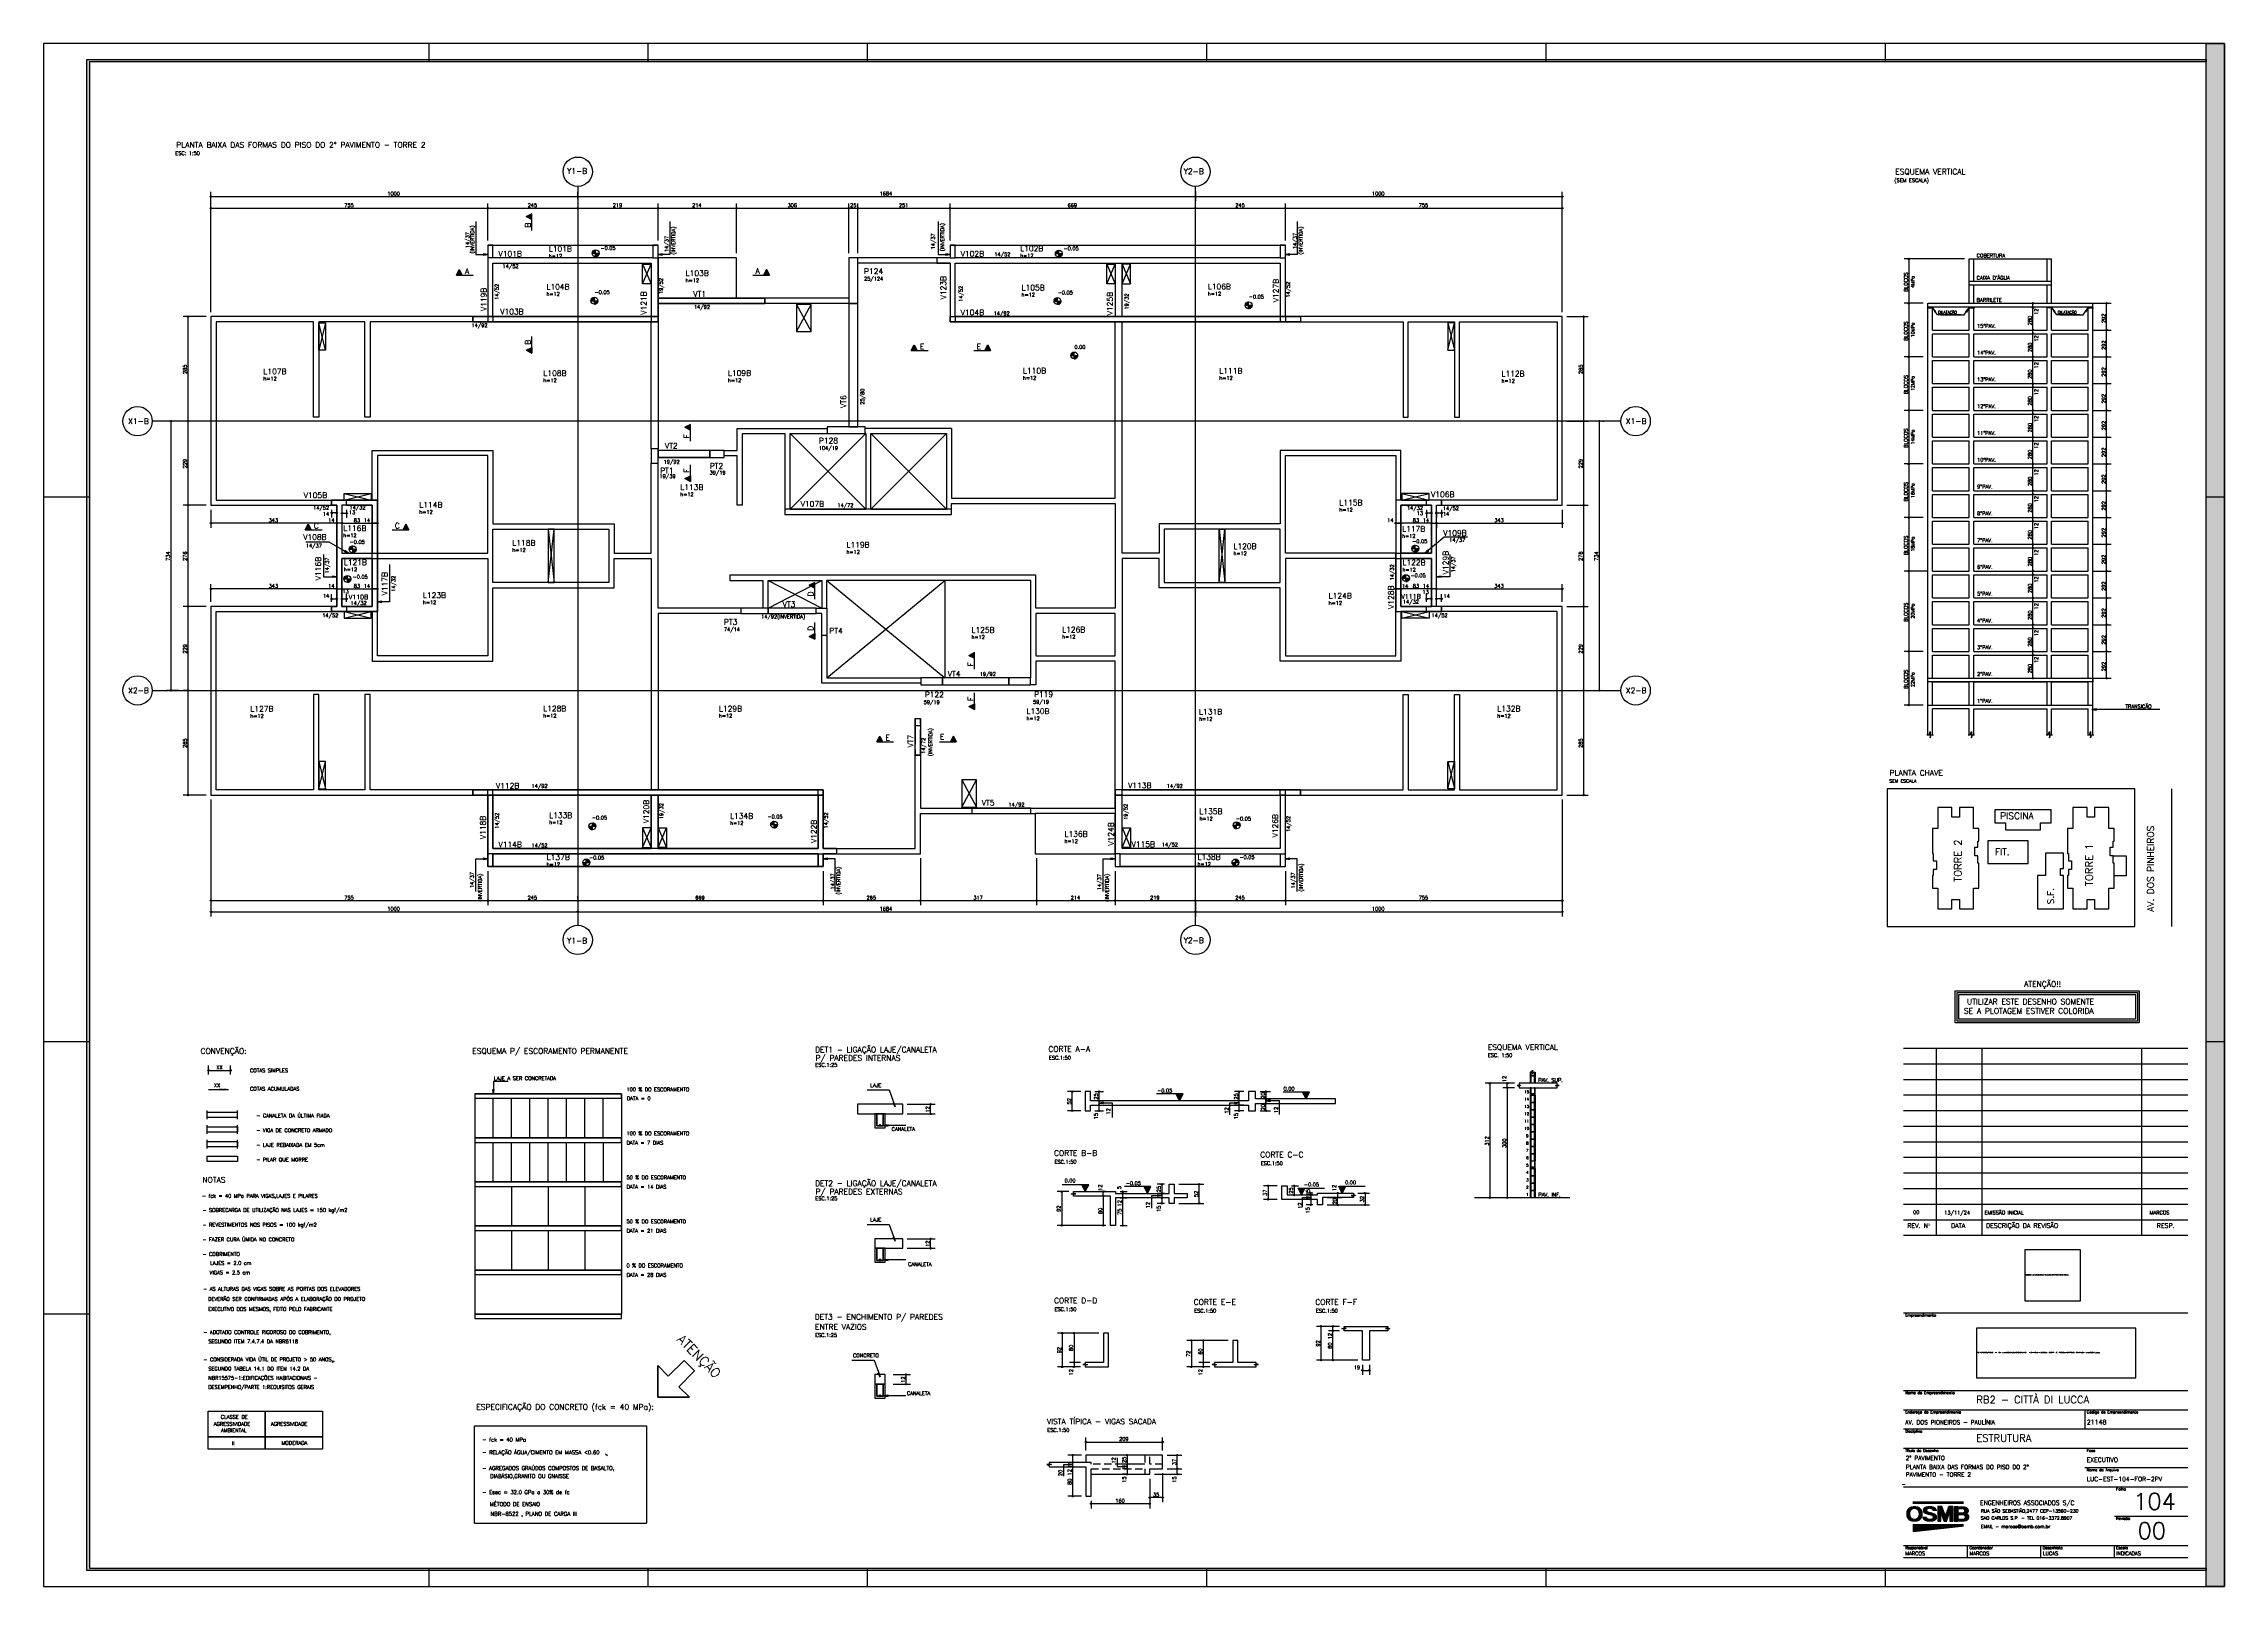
# Model space of a CAD drawing. Extents: x 187 to 6132, y 3709 to 7914.
import ezdxf

# ---------------------------------------------------------------- set-up
doc = ezdxf.new("R2010")
doc.units = 0
doc.header["$LTSCALE"] = 100
doc.header["$MEASUREMENT"] = 0
for name, pattern in [('ESTILO_TQS_0001', [0.85, 0.7, -0.15]), ('ESTILO_TQS_0002', [0.3, 0.2, -0.1]), ('ESTILO_TQS_0004', [2.4, 1.5, 0.2, 0.15, -0.2, 0.15, -0.2])]:
    doc.linetypes.add(name, pattern=pattern)
doc.layers.get('0').update_dxf_attribs({"color": 245, "linetype": 'CONTINUOUS'})
for name, color, linetype in [('01', 7, 'CONTINUOUS'), ('10', 7, 'CONTINUOUS'), ('100', 7, 'CONTINUOUS'), ('101', 7, 'CONTINUOUS'), ('104', 7, 'CONTINUOUS'), ('109', 30, 'CONTINUOUS'), ('11', 7, 'CONTINUOUS'), ('12', 7, 'CONTINUOUS'), ('13', 7, 'CONTINUOUS'), ('16', 5, 'CONTINUOUS'), ('17', 5, 'CONTINUOUS'), ('18', 4, 'CONTINUOUS'), ('19', 5, 'CONTINUOUS'), ('2', 7, 'CONTINUOUS'), ('201', 7, 'ESTILO_TQS_0001'), ('205', 7, 'ESTILO_TQS_0004'), ('21', 7, 'CONTINUOUS'), ('210', 7, 'ESTILO_TQS_0002'), ('212', 3, 'CONTINUOUS'), ('220', 3, 'CONTINUOUS'), ('221', 102, 'CONTINUOUS'), ('223', 6, 'CONTINUOUS'), ('224', 7, 'CONTINUOUS'), ('235', 7, 'CONTINUOUS'), ('248', 5, 'CONTINUOUS'), ('30', 7, 'CONTINUOUS'), ('4', 3, 'CONTINUOUS'), ('7', 2, 'CONTINUOUS'), ('8', 7, 'CONTINUOUS'), ('9', 3, 'CONTINUOUS'), ('TEX1', 7, 'CONTINUOUS'), ('TEX2', 7, 'CONTINUOUS')]:
    doc.layers.add(name, color=color, linetype=linetype)
doc.styles.get("Standard").update_dxf_attribs({"font": 'ROMANS.SHX'})

# ---------------------------------------------------------------- blocks, each defined once
blk = doc.blocks.new('H19', base_point=(-13899.373904, 10592.007577))
for p, q in [((-9591.873904, 10944.44117), (-9591.873904, 10950.335702)), ((-9591.373904, 10944.44117), (-9591.373904, 10950.335702)), ((-9590.873904, 10944.44117), (-9590.873904, 10950.335702)), ((-9590.373904, 10944.44117), (-9590.373904, 10950.335702)), ((-9589.873904, 10944.44117), (-9589.873904, 10950.335702)), ((-9589.373904, 10944.44117), (-9589.373904, 10950.335702)), ((-9588.873904, 10944.44117), (-9588.873904, 10950.335702)), ((-9588.373904, 10944.44117), (-9588.373904, 10950.335702)), ((-9587.873904, 10944.44117), (-9587.873904, 10950.335702)), ((-9587.373904, 10944.44117), (-9587.373904, 10950.335702)), ((-9586.873904, 10944.44117), (-9586.873904, 10950.335702)), ((-9586.373904, 10944.44117), (-9586.373904, 10950.335702)), ((-9585.873904, 10944.44117), (-9585.873904, 10950.335702)), ((-9585.373904, 10944.44117), (-9585.373904, 10950.335702)), ((-9584.873904, 10944.44117), (-9584.873904, 10950.335702)), ((-9584.373904, 10944.44117), (-9584.373904, 10950.335702)), ((-9583.873904, 10944.44117), (-9583.873904, 10950.335702)), ((-9583.373904, 10944.44117), (-9583.373904, 10950.335702)), ((-9582.873904, 10944.44117), (-9582.873904, 10950.335702)), ((-9582.373904, 10944.44117), (-9582.373904, 10950.335702)), ((-9581.873904, 10944.44117), (-9581.873904, 10950.335702)), ((-9581.373904, 10944.44117), (-9581.373904, 10950.335702)), ((-9580.873904, 10944.44117), (-9580.873904, 10950.335702)), ((-9580.373904, 10944.44117), (-9580.373904, 10950.335702)), ((-9579.873904, 10944.44117), (-9579.873904, 10950.335702)), ((-9579.373904, 10944.44117), (-9579.373904, 10950.335702)), ((-9578.873904, 10944.44117), (-9578.873904, 10950.335702)), ((-9578.373904, 10944.44117), (-9578.373904, 10950.335702)), ((-9577.873904, 10944.44117), (-9577.873904, 10950.335702)), ((-9577.373904, 10944.44117), (-9577.373904, 10950.335702)), ((-9576.873904, 10944.44117), (-9576.873904, 10950.335702)), ((-9576.373904, 10944.44117), (-9576.373904, 10950.335702)), ((-9575.873904, 10944.44117), (-9575.873904, 10950.335702)), ((-9575.373904, 10944.44117), (-9575.373904, 10950.335702)), ((-9574.873904, 10944.44117), (-9574.873904, 10950.335702)), ((-9574.373904, 10944.44117), (-9574.373904, 10950.335702)), ((-9573.873904, 10944.44117), (-9573.873904, 10950.335702)), ((-9573.373904, 10944.44117), (-9573.373904, 10950.335702)), ((-9572.873904, 10944.44117), (-9572.873904, 10950.335702)), ((-9572.373904, 10944.44117), (-9572.373904, 10950.335702)), ((-9571.873904, 10944.44117), (-9571.873904, 10950.335702)), ((-9571.373904, 10944.44117), (-9571.373904, 10950.335702)), ((-9570.873904, 10944.44117), (-9570.873904, 10950.335702)), ((-9570.373904, 10944.44117), (-9570.373904, 10950.335702)), ((-9569.873904, 10944.44117), (-9569.873904, 10950.335702)), ((-9569.373904, 10944.44117), (-9569.373904, 10950.335702)), ((-9568.873904, 10944.44117), (-9568.873904, 10950.335702)), ((-9568.373904, 10944.44117), (-9568.373904, 10950.335702)), ((-9567.873904, 10944.44117), (-9567.873904, 10950.335702)), ((-9567.373904, 10944.44117), (-9567.373904, 10950.335702)), ((-9566.873904, 10944.44117), (-9566.873904, 10950.335702)), ((-9566.373904, 10944.44117), (-9566.373904, 10950.335702)), ((-9565.873904, 10944.44117), (-9565.873904, 10950.335702)), ((-9565.373904, 10944.44117), (-9565.373904, 10950.335702)), ((-9564.873904, 10944.44117), (-9564.873904, 10950.335702)), ((-9564.373904, 10944.44117), (-9564.373904, 10950.335702)), ((-9563.873904, 10944.44117), (-9563.873904, 10950.335702)), ((-9563.373904, 10944.44117), (-9563.373904, 10950.335702)), ((-9562.873904, 10944.44117), (-9562.873904, 10950.335702)), ((-9562.373904, 10944.44117), (-9562.373904, 10950.335702)), ((-9561.873904, 10944.44117), (-9561.873904, 10950.335702)), ((-9561.373904, 10944.44117), (-9561.373904, 10950.335702)), ((-9560.873904, 10944.44117), (-9560.873904, 10950.335702)), ((-9560.373904, 10944.44117), (-9560.373904, 10950.335702)), ((-9559.873904, 10944.44117), (-9559.873904, 10950.335702)), ((-9559.373904, 10944.44117), (-9559.373904, 10950.335702)), ((-9558.873904, 10944.44117), (-9558.873904, 10950.335702)), ((-9558.373904, 10944.44117), (-9558.373904, 10950.335702)), ((-9557.873904, 10944.44117), (-9557.873904, 10950.335702)), ((-9557.373904, 10944.44117), (-9557.373904, 10950.335702)), ((-9556.873904, 10944.44117), (-9556.873904, 10950.335702)), ((-9556.373904, 10944.44117), (-9556.373904, 10950.335702)), ((-9555.873904, 10944.44117), (-9555.873904, 10950.335702)), ((-9555.373904, 10944.44117), (-9555.373904, 10950.335702)), ((-9554.873904, 10944.44117), (-9554.873904, 10950.335702)), ((-9554.373904, 10944.44117), (-9554.373904, 10950.335702)), ((-9553.873904, 10944.44117), (-9553.873904, 10950.335702)), ((-9553.373904, 10944.44117), (-9553.373904, 10950.335702)), ((-9552.873904, 10944.44117), (-9552.873904, 10950.335702)), ((-9552.373904, 10944.44117), (-9552.373904, 10950.335702)), ((-9551.873904, 10944.44117), (-9551.873904, 10950.335702)), ((-9551.373904, 10944.44117), (-9551.373904, 10950.335702)), ((-9550.873904, 10944.44117), (-9550.873904, 10950.335702)), ((-9550.373904, 10944.44117), (-9550.373904, 10950.335702)), ((-9549.873904, 10944.44117), (-9549.873904, 10950.335702)), ((-9549.373904, 10944.44117), (-9549.373904, 10950.335702)), ((-9548.873904, 10944.44117), (-9548.873904, 10950.335702)), ((-9548.373904, 10944.44117), (-9548.373904, 10950.335702)), ((-9547.873904, 10944.44117), (-9547.873904, 10950.335702)), ((-9547.373904, 10944.44117), (-9547.373904, 10950.335702)), ((-9546.873904, 10944.44117), (-9546.873904, 10950.335702)), ((-9546.373904, 10944.44117), (-9546.373904, 10950.335702)), ((-9545.873904, 10944.44117), (-9545.873904, 10950.335702)), ((-9545.373904, 10944.44117), (-9545.373904, 10950.335702)), ((-9544.873904, 10944.44117), (-9544.873904, 10950.335702)), ((-9544.373904, 10944.44117), (-9544.373904, 10950.335702)), ((-9543.873904, 10944.44117), (-9543.873904, 10950.335702)), ((-9543.373904, 10944.44117), (-9543.373904, 10950.335702)), ((-9542.873904, 10944.44117), (-9542.873904, 10950.335702)), ((-9542.373904, 10944.44117), (-9542.373904, 10950.335702)), ((-9541.873904, 10944.44117), (-9541.873904, 10950.335702)), ((-9541.373904, 10944.44117), (-9541.373904, 10950.335702)), ((-9540.873904, 10944.44117), (-9540.873904, 10950.335702)), ((-9540.373904, 10944.44117), (-9540.373904, 10950.335702)), ((-9539.873904, 10944.44117), (-9539.873904, 10950.335702)), ((-9539.373904, 10944.44117), (-9539.373904, 10950.335702)), ((-9538.873904, 10944.44117), (-9538.873904, 10950.335702)), ((-9538.373904, 10944.44117), (-9538.373904, 10950.335702)), ((-9537.873904, 10944.44117), (-9537.873904, 10950.335702)), ((-9537.373904, 10944.44117), (-9537.373904, 10950.335702)), ((-9536.873904, 10944.44117), (-9536.873904, 10950.335702)), ((-9536.373904, 10944.44117), (-9536.373904, 10950.335702)), ((-9535.873904, 10944.44117), (-9535.873904, 10950.335702)), ((-9535.373904, 10944.44117), (-9535.373904, 10950.335702)), ((-9534.873904, 10944.44117), (-9534.873904, 10950.335702)), ((-9534.373904, 10944.44117), (-9534.373904, 10950.335702)), ((-9533.873904, 10944.44117), (-9533.873904, 10950.335702)), ((-9533.373904, 10944.44117), (-9533.373904, 10950.335702)), ((-9532.873904, 10944.44117), (-9532.873904, 10950.335702)), ((-9532.373904, 10944.44117), (-9532.373904, 10950.335702)), ((-9531.873904, 10944.44117), (-9531.873904, 10950.335702)), ((-9531.373904, 10944.44117), (-9531.373904, 10950.335702)), ((-9530.873904, 10944.44117), (-9530.873904, 10950.335702)), ((-9530.373904, 10944.44117), (-9530.373904, 10950.335702)), ((-9529.873904, 10944.44117), (-9529.873904, 10950.335702)), ((-9529.373904, 10944.44117), (-9529.373904, 10950.335702)), ((-9528.873904, 10944.44117), (-9528.873904, 10950.335702)), ((-9528.373904, 10944.44117), (-9528.373904, 10950.335702)), ((-9527.873904, 10944.44117), (-9527.873904, 10950.335702)), ((-9527.373904, 10944.44117), (-9527.373904, 10950.335702)), ((-9526.873904, 10944.44117), (-9526.873904, 10950.335702)), ((-9526.373904, 10944.44117), (-9526.373904, 10950.335702)), ((-9525.873904, 10944.44117), (-9525.873904, 10950.335702)), ((-9525.373904, 10944.44117), (-9525.373904, 10950.335702)), ((-9524.873904, 10944.44117), (-9524.873904, 10950.335702)), ((-9524.373904, 10944.44117), (-9524.373904, 10950.335702)), ((-9523.873904, 10944.44117), (-9523.873904, 10950.335702)), ((-9523.373904, 10944.44117), (-9523.373904, 10950.335702)), ((-9522.873904, 10944.44117), (-9522.873904, 10950.335702)), ((-9522.373904, 10944.44117), (-9522.373904, 10950.335702)), ((-9521.873904, 10944.44117), (-9521.873904, 10950.335702)), ((-9521.373904, 10944.44117), (-9521.373904, 10950.335702)), ((-9520.873904, 10944.44117), (-9520.873904, 10950.335702)), ((-9520.373904, 10944.44117), (-9520.373904, 10950.335702)), ((-9519.873904, 10944.44117), (-9519.873904, 10950.335702)), ((-9519.373904, 10944.44117), (-9519.373904, 10950.335702)), ((-9518.873904, 10944.44117), (-9518.873904, 10950.335702)), ((-9518.373904, 10944.44117), (-9518.373904, 10950.335702)), ((-9517.873904, 10944.44117), (-9517.873904, 10950.335702)), ((-9517.373904, 10944.44117), (-9517.373904, 10950.335702)), ((-9516.873904, 10944.44117), (-9516.873904, 10950.335702)), ((-9516.373904, 10944.44117), (-9516.373904, 10950.335702)), ((-9515.873904, 10944.44117), (-9515.873904, 10950.335702)), ((-9515.373904, 10944.44117), (-9515.373904, 10950.335702)), ((-9514.873904, 10944.44117), (-9514.873904, 10950.335702)), ((-9514.373904, 10944.44117), (-9514.373904, 10950.335702)), ((-9513.873904, 10944.44117), (-9513.873904, 10950.335702)), ((-9513.373904, 10944.44117), (-9513.373904, 10950.335702)), ((-9512.873904, 10944.44117), (-9512.873904, 10950.335702)), ((-9512.373904, 10944.44117), (-9512.373904, 10950.335702)), ((-9511.873904, 10944.44117), (-9511.873904, 10950.335702)), ((-9511.373904, 10944.44117), (-9511.373904, 10950.335702)), ((-9510.873904, 10944.44117), (-9510.873904, 10950.335702)), ((-9510.373904, 10944.44117), (-9510.373904, 10950.335702)), ((-9509.873904, 10944.44117), (-9509.873904, 10950.335702)), ((-9509.373904, 10944.44117), (-9509.373904, 10950.335702)), ((-9508.873904, 10944.44117), (-9508.873904, 10950.335702)), ((-9508.373904, 10944.44117), (-9508.373904, 10950.335702)), ((-9507.873904, 10944.44117), (-9507.873904, 10950.335702)), ((-9507.373904, 10944.44117), (-9507.373904, 10950.335702)), ((-9506.873904, 10944.44117), (-9506.873904, 10950.335702)), ((-9506.373904, 10944.44117), (-9506.373904, 10950.335702)), ((-9505.873904, 10944.44117), (-9505.873904, 10950.335702)), ((-9505.373904, 10944.44117), (-9505.373904, 10950.335702)), ((-9504.873904, 10944.44117), (-9504.873904, 10950.335702)), ((-9504.373904, 10944.44117), (-9504.373904, 10950.335702)), ((-9503.873904, 10944.44117), (-9503.873904, 10950.335702)), ((-9503.373904, 10944.44117), (-9503.373904, 10950.335702)), ((-9502.873904, 10944.44117), (-9502.873904, 10950.335702)), ((-9502.373904, 10944.44117), (-9502.373904, 10950.335702)), ((-9501.873904, 10944.44117), (-9501.873904, 10950.335702)), ((-9501.373904, 10944.44117), (-9501.373904, 10950.335702)), ((-9500.873904, 10944.44117), (-9500.873904, 10950.335702)), ((-9500.373904, 10944.44117), (-9500.373904, 10950.335702)), ((-9499.873904, 10944.44117), (-9499.873904, 10950.335702)), ((-9499.373904, 10944.44117), (-9499.373904, 10950.335702)), ((-9498.873904, 10944.44117), (-9498.873904, 10950.335702)), ((-9498.373904, 10944.44117), (-9498.373904, 10950.335702)), ((-9497.873904, 10944.44117), (-9497.873904, 10950.335702)), ((-9497.373904, 10944.44117), (-9497.373904, 10950.335702)), ((-9496.873904, 10944.44117), (-9496.873904, 10950.335702)), ((-9496.373904, 10944.44117), (-9496.373904, 10950.335702)), ((-9495.873904, 10944.44117), (-9495.873904, 10950.335702)), ((-9495.373904, 10944.44117), (-9495.373904, 10950.335702)), ((-9494.873904, 10944.44117), (-9494.873904, 10950.335702)), ((-9494.373904, 10944.44117), (-9494.373904, 10950.335702)), ((-9493.873904, 10944.44117), (-9493.873904, 10950.335702)), ((-9493.373904, 10944.44117), (-9493.373904, 10950.335702)), ((-9492.873904, 10944.44117), (-9492.873904, 10950.335702)), ((-9492.373904, 10944.44117), (-9492.373904, 10950.335702)), ((-9491.873904, 10944.44117), (-9491.873904, 10950.335702)), ((-9491.373904, 10944.44117), (-9491.373904, 10950.335702)), ((-9490.873904, 10944.44117), (-9490.873904, 10950.335702)), ((-9490.373904, 10944.44117), (-9490.373904, 10950.335702)), ((-9489.873904, 10944.44117), (-9489.873904, 10950.335702)), ((-9489.373904, 10944.44117), (-9489.373904, 10950.335702)), ((-9488.873904, 10944.44117), (-9488.873904, 10950.335702)), ((-9488.373904, 10944.44117), (-9488.373904, 10950.335702)), ((-9487.873904, 10944.44117), (-9487.873904, 10950.335702)), ((-9487.373904, 10944.44117), (-9487.373904, 10950.335702)), ((-9486.873904, 10944.44117), (-9486.873904, 10950.335702)), ((-9486.373904, 10944.44117), (-9486.373904, 10950.335702)), ((-9485.873904, 10944.44117), (-9485.873904, 10950.335702)), ((-9485.373904, 10944.44117), (-9485.373904, 10950.335702)), ((-9484.873904, 10944.44117), (-9484.873904, 10950.335702)), ((-9484.373904, 10944.44117), (-9484.373904, 10950.335702)), ((-9483.873904, 10944.44117), (-9483.873904, 10950.335702)), ((-9483.373904, 10944.44117), (-9483.373904, 10950.335702)), ((-9482.873904, 10944.44117), (-9482.873904, 10950.335702)), ((-9482.373904, 10944.44117), (-9482.373904, 10950.335702)), ((-9481.873904, 10944.44117), (-9481.873904, 10950.335702)), ((-9481.373904, 10944.44117), (-9481.373904, 10950.335702)), ((-9480.873904, 10944.44117), (-9480.873904, 10950.335702)), ((-9480.373904, 10944.44117), (-9480.373904, 10950.335702)), ((-9479.873904, 10944.44117), (-9479.873904, 10950.335702)), ((-9479.373904, 10944.44117), (-9479.373904, 10950.335702)), ((-9478.873904, 10944.44117), (-9478.873904, 10950.335702)), ((-9478.373904, 10944.44117), (-9478.373904, 10950.335702)), ((-9477.873904, 10944.44117), (-9477.873904, 10950.335702)), ((-9477.373904, 10944.44117), (-9477.373904, 10950.335702)), ((-9476.873904, 10944.44117), (-9476.873904, 10950.335702)), ((-9476.373904, 10944.44117), (-9476.373904, 10950.335702)), ((-9475.873904, 10944.44117), (-9475.873904, 10950.335702)), ((-9475.373904, 10944.44117), (-9475.373904, 10950.335702)), ((-9474.873904, 10944.44117), (-9474.873904, 10950.335702)), ((-9474.373904, 10944.44117), (-9474.373904, 10950.335702)), ((-9473.873904, 10944.44117), (-9473.873904, 10950.335702)), ((-9473.373904, 10944.44117), (-9473.373904, 10950.335702)), ((-9472.873904, 10944.44117), (-9472.873904, 10950.335702)), ((-9472.373904, 10944.44117), (-9472.373904, 10950.335702)), ((-9471.873904, 10944.44117), (-9471.873904, 10950.335702)), ((-9471.373904, 10944.44117), (-9471.373904, 10950.335702)), ((-9470.873904, 10944.44117), (-9470.873904, 10950.335702)), ((-9470.373904, 10944.44117), (-9470.373904, 10950.335702)), ((-9469.873904, 10944.44117), (-9469.873904, 10950.335702)), ((-9469.373904, 10944.44117), (-9469.373904, 10950.335702)), ((-9468.873904, 10944.44117), (-9468.873904, 10950.335702)), ((-9468.373904, 10944.44117), (-9468.373904, 10950.335702))]:
    blk.add_line(p, q)
blk = doc.blocks.new('H20', base_point=(-13899.373904, 10592.007577))
for p, q in [((-9607.604373, 10915.726327), (-9607.604373, 10923.386483)), ((-9607.104373, 10913.046639), (-9607.104373, 10926.085702)), ((-9606.604373, 10911.960702), (-9606.604373, 10927.171639)), ((-9606.104373, 10910.87867), (-9606.104373, 10928.257577)), ((-9605.604373, 10909.792733), (-9605.604373, 10929.343514)), ((-9605.104373, 10908.710702), (-9605.104373, 10930.433358)), ((-9604.604373, 10907.937264), (-9604.604373, 10931.202889)), ((-9604.104373, 10907.402108), (-9604.104373, 10931.734139)), ((-9603.604373, 10906.870858), (-9603.604373, 10932.269295)), ((-9603.104373, 10906.335702), (-9603.104373, 10932.800545)), ((-9602.604373, 10905.800545), (-9602.604373, 10933.335702)), ((-9602.104373, 10905.265389), (-9602.104373, 10933.866952)), ((-9601.604373, 10904.730233), (-9601.604373, 10934.402108)), ((-9601.104373, 10904.198983), (-9601.104373, 10934.933358)), ((-9600.604373, 10903.874764), (-9600.604373, 10935.257577)), ((-9600.104373, 10923.741952), (-9600.104373, 10935.507577)), ((-9599.604373, 10925.140389), (-9599.604373, 10935.757577)), ((-9599.104373, 10926.538827), (-9599.104373, 10936.007577)), ((-9598.604373, 10927.480233), (-9598.604373, 10936.257577)), ((-9598.104373, 10928.105233), (-9598.104373, 10936.507577)), ((-9597.604373, 10928.730233), (-9597.604373, 10936.757577)), ((-9597.104373, 10929.355233), (-9597.104373, 10937.007577)), ((-9596.604373, 10929.945077), (-9596.604373, 10937.257577)), ((-9596.104373, 10930.214608), (-9596.104373, 10937.507577)), ((-9595.604373, 10930.488045), (-9595.604373, 10937.757577)), ((-9595.104373, 10930.761483), (-9595.104373, 10937.843514)), ((-9594.604373, 10931.03492), (-9594.604373, 10937.917733)), ((-9594.104373, 10931.304452), (-9594.104373, 10937.988045)), ((-9593.604373, 10931.577889), (-9593.604373, 10938.062264)), ((-9593.104373, 10931.765389), (-9593.104373, 10938.132577)), ((-9592.604373, 10931.839608), (-9592.604373, 10938.206795)), ((-9592.104373, 10931.917733), (-9592.104373, 10938.281014)), ((-9591.604373, 10931.991952), (-9591.604373, 10938.351327)), ((-9591.104373, 10932.070077), (-9591.104373, 10938.425545)), ((-9590.604373, 10932.144295), (-9590.604373, 10938.495858)), ((-9590.104373, 10932.22242), (-9590.104373, 10938.570077)), ((-9589.604373, 10932.296639), (-9589.604373, 10938.640389)), ((-9589.104373, 10932.374764), (-9589.104373, 10938.714608)), ((-9600.104373, 10903.632577), (-9600.104373, 10915.44117)), ((-9599.604373, 10903.386483), (-9599.604373, 10914.06617)), ((-9599.104373, 10903.140389), (-9599.104373, 10912.687264)), ((-9598.604373, 10902.894295), (-9598.604373, 10911.75367)), ((-9598.104373, 10902.652108), (-9598.104373, 10911.12867)), ((-9597.604373, 10902.406014), (-9597.604373, 10910.50367)), ((-9597.104373, 10902.15992), (-9597.104373, 10909.874764)), ((-9596.604373, 10901.913827), (-9596.604373, 10909.288827)), ((-9596.104373, 10901.671639), (-9596.104373, 10909.015389)), ((-9595.604373, 10901.425545), (-9595.604373, 10908.745858)), ((-9595.104373, 10901.335702), (-9595.104373, 10908.47242)), ((-9594.604373, 10901.265389), (-9594.604373, 10908.198983)), ((-9594.104373, 10901.19117), (-9594.104373, 10907.925545)), ((-9593.604373, 10901.116952), (-9593.604373, 10907.656014)), ((-9593.104373, 10901.042733), (-9593.104373, 10907.468514)), ((-9592.604373, 10900.97242), (-9592.604373, 10907.390389)), ((-9592.104373, 10900.898202), (-9592.104373, 10907.312264)), ((-9591.604373, 10900.823983), (-9591.604373, 10907.234139)), ((-9591.104373, 10900.749764), (-9591.104373, 10907.15992)), ((-9590.604373, 10900.679452), (-9590.604373, 10907.081795)), ((-9590.104373, 10900.605233), (-9590.104373, 10907.00367)), ((-9589.604373, 10900.531014), (-9589.604373, 10906.925545)), ((-9589.104373, 10900.456795), (-9589.104373, 10906.851327))]:
    blk.add_line(p, q)
blk = doc.blocks.new('H21', base_point=(-13899.373904, 10592.007577))
for p, q in [((-9607.604373, 10915.726327), (-9607.604373, 10923.386483)), ((-9607.104373, 10913.046639), (-9607.104373, 10926.085702)), ((-9606.604373, 10911.960702), (-9606.604373, 10927.171639)), ((-9606.104373, 10910.87867), (-9606.104373, 10928.257577)), ((-9605.604373, 10909.792733), (-9605.604373, 10929.343514)), ((-9605.104373, 10908.710702), (-9605.104373, 10930.433358)), ((-9604.604373, 10907.937264), (-9604.604373, 10931.202889)), ((-9604.104373, 10907.402108), (-9604.104373, 10931.734139)), ((-9603.604373, 10906.870858), (-9603.604373, 10932.269295)), ((-9603.104373, 10906.335702), (-9603.104373, 10932.800545)), ((-9602.604373, 10905.800545), (-9602.604373, 10933.335702)), ((-9602.104373, 10905.265389), (-9602.104373, 10933.866952)), ((-9601.604373, 10904.730233), (-9601.604373, 10934.402108)), ((-9601.104373, 10904.198983), (-9601.104373, 10934.933358)), ((-9600.604373, 10903.874764), (-9600.604373, 10935.257577)), ((-9600.104373, 10923.741952), (-9600.104373, 10935.507577)), ((-9599.604373, 10925.140389), (-9599.604373, 10935.757577)), ((-9599.104373, 10926.538827), (-9599.104373, 10936.007577)), ((-9598.604373, 10927.480233), (-9598.604373, 10936.257577)), ((-9598.104373, 10928.105233), (-9598.104373, 10936.507577)), ((-9597.604373, 10928.730233), (-9597.604373, 10936.757577)), ((-9597.104373, 10929.355233), (-9597.104373, 10937.007577)), ((-9596.604373, 10929.945077), (-9596.604373, 10937.257577)), ((-9596.104373, 10930.214608), (-9596.104373, 10937.507577)), ((-9595.604373, 10930.488045), (-9595.604373, 10937.757577)), ((-9595.104373, 10930.761483), (-9595.104373, 10937.843514)), ((-9594.604373, 10931.03492), (-9594.604373, 10937.917733)), ((-9594.104373, 10931.304452), (-9594.104373, 10937.988045)), ((-9593.604373, 10931.577889), (-9593.604373, 10938.062264)), ((-9593.104373, 10931.765389), (-9593.104373, 10938.132577)), ((-9592.604373, 10931.839608), (-9592.604373, 10938.206795)), ((-9592.104373, 10931.917733), (-9592.104373, 10938.281014)), ((-9591.604373, 10931.991952), (-9591.604373, 10938.351327)), ((-9591.104373, 10932.070077), (-9591.104373, 10938.425545)), ((-9590.604373, 10932.144295), (-9590.604373, 10938.495858)), ((-9590.104373, 10932.22242), (-9590.104373, 10938.570077)), ((-9589.604373, 10932.296639), (-9589.604373, 10938.640389)), ((-9589.104373, 10932.374764), (-9589.104373, 10938.714608)), ((-9600.104373, 10903.632577), (-9600.104373, 10915.44117)), ((-9599.604373, 10903.386483), (-9599.604373, 10914.06617)), ((-9599.104373, 10903.140389), (-9599.104373, 10912.687264)), ((-9598.604373, 10902.894295), (-9598.604373, 10911.75367)), ((-9598.104373, 10902.652108), (-9598.104373, 10911.12867)), ((-9597.604373, 10902.406014), (-9597.604373, 10910.50367)), ((-9597.104373, 10902.15992), (-9597.104373, 10909.874764)), ((-9596.604373, 10901.913827), (-9596.604373, 10909.288827)), ((-9596.104373, 10901.671639), (-9596.104373, 10909.015389)), ((-9595.604373, 10901.425545), (-9595.604373, 10908.745858)), ((-9595.104373, 10901.335702), (-9595.104373, 10908.47242)), ((-9594.604373, 10901.265389), (-9594.604373, 10908.198983)), ((-9594.104373, 10901.19117), (-9594.104373, 10907.925545)), ((-9593.604373, 10901.116952), (-9593.604373, 10907.656014)), ((-9593.104373, 10901.042733), (-9593.104373, 10907.468514)), ((-9592.604373, 10900.97242), (-9592.604373, 10907.390389)), ((-9592.104373, 10900.898202), (-9592.104373, 10907.312264)), ((-9591.604373, 10900.823983), (-9591.604373, 10907.234139)), ((-9591.104373, 10900.749764), (-9591.104373, 10907.15992)), ((-9590.604373, 10900.679452), (-9590.604373, 10907.081795)), ((-9590.104373, 10900.605233), (-9590.104373, 10907.00367)), ((-9589.604373, 10900.531014), (-9589.604373, 10906.925545)), ((-9589.104373, 10900.456795), (-9589.104373, 10906.851327))]:
    blk.add_line(p, q)
blk = doc.blocks.new('H22', base_point=(-13899.373904, 10592.007577))
for p, q in [((-9607.604373, 10915.726327), (-9607.604373, 10923.386483)), ((-9607.104373, 10913.046639), (-9607.104373, 10926.085702)), ((-9606.604373, 10911.960702), (-9606.604373, 10927.171639)), ((-9606.104373, 10910.87867), (-9606.104373, 10928.257577)), ((-9605.604373, 10909.792733), (-9605.604373, 10929.343514)), ((-9605.104373, 10908.710702), (-9605.104373, 10930.433358)), ((-9604.604373, 10907.937264), (-9604.604373, 10931.202889)), ((-9604.104373, 10907.402108), (-9604.104373, 10931.734139)), ((-9603.604373, 10906.870858), (-9603.604373, 10932.269295)), ((-9603.104373, 10906.335702), (-9603.104373, 10932.800545)), ((-9602.604373, 10905.800545), (-9602.604373, 10933.335702)), ((-9602.104373, 10905.265389), (-9602.104373, 10933.866952)), ((-9601.604373, 10904.730233), (-9601.604373, 10934.402108)), ((-9601.104373, 10904.198983), (-9601.104373, 10934.933358)), ((-9600.604373, 10903.874764), (-9600.604373, 10935.257577)), ((-9600.104373, 10923.741952), (-9600.104373, 10935.507577)), ((-9599.604373, 10925.140389), (-9599.604373, 10935.757577)), ((-9599.104373, 10926.538827), (-9599.104373, 10936.007577)), ((-9598.604373, 10927.480233), (-9598.604373, 10936.257577)), ((-9598.104373, 10928.105233), (-9598.104373, 10936.507577)), ((-9597.604373, 10928.730233), (-9597.604373, 10936.757577)), ((-9597.104373, 10929.355233), (-9597.104373, 10937.007577)), ((-9596.604373, 10929.945077), (-9596.604373, 10937.257577)), ((-9596.104373, 10930.214608), (-9596.104373, 10937.507577)), ((-9595.604373, 10930.488045), (-9595.604373, 10937.757577)), ((-9595.104373, 10930.761483), (-9595.104373, 10937.843514)), ((-9594.604373, 10931.03492), (-9594.604373, 10937.917733)), ((-9594.104373, 10931.304452), (-9594.104373, 10937.988045)), ((-9593.604373, 10931.577889), (-9593.604373, 10938.062264)), ((-9593.104373, 10931.765389), (-9593.104373, 10938.132577)), ((-9592.604373, 10931.839608), (-9592.604373, 10938.206795)), ((-9592.104373, 10931.917733), (-9592.104373, 10938.281014)), ((-9591.604373, 10931.991952), (-9591.604373, 10938.351327)), ((-9591.104373, 10932.070077), (-9591.104373, 10938.425545)), ((-9590.604373, 10932.144295), (-9590.604373, 10938.495858)), ((-9590.104373, 10932.22242), (-9590.104373, 10938.570077)), ((-9589.604373, 10932.296639), (-9589.604373, 10938.640389)), ((-9589.104373, 10932.374764), (-9589.104373, 10938.714608)), ((-9600.104373, 10903.632577), (-9600.104373, 10915.44117)), ((-9599.604373, 10903.386483), (-9599.604373, 10914.06617)), ((-9599.104373, 10903.140389), (-9599.104373, 10912.687264)), ((-9598.604373, 10902.894295), (-9598.604373, 10911.75367)), ((-9598.104373, 10902.652108), (-9598.104373, 10911.12867)), ((-9597.604373, 10902.406014), (-9597.604373, 10910.50367)), ((-9597.104373, 10902.15992), (-9597.104373, 10909.874764)), ((-9596.604373, 10901.913827), (-9596.604373, 10909.288827)), ((-9596.104373, 10901.671639), (-9596.104373, 10909.015389)), ((-9595.604373, 10901.425545), (-9595.604373, 10908.745858)), ((-9595.104373, 10901.335702), (-9595.104373, 10908.47242)), ((-9594.604373, 10901.265389), (-9594.604373, 10908.198983)), ((-9594.104373, 10901.19117), (-9594.104373, 10907.925545)), ((-9593.604373, 10901.116952), (-9593.604373, 10907.656014)), ((-9593.104373, 10901.042733), (-9593.104373, 10907.468514)), ((-9592.604373, 10900.97242), (-9592.604373, 10907.390389)), ((-9592.104373, 10900.898202), (-9592.104373, 10907.312264)), ((-9591.604373, 10900.823983), (-9591.604373, 10907.234139)), ((-9591.104373, 10900.749764), (-9591.104373, 10907.15992)), ((-9590.604373, 10900.679452), (-9590.604373, 10907.081795)), ((-9590.104373, 10900.605233), (-9590.104373, 10907.00367)), ((-9589.604373, 10900.531014), (-9589.604373, 10906.925545)), ((-9589.104373, 10900.456795), (-9589.104373, 10906.851327))]:
    blk.add_line(p, q)
blk = doc.blocks.new('H23', base_point=(-13899.373904, 10592.007577))
for p, q in [((-9607.604373, 10915.726327), (-9607.604373, 10923.386483)), ((-9607.104373, 10913.046639), (-9607.104373, 10926.085702)), ((-9606.604373, 10911.960702), (-9606.604373, 10927.171639)), ((-9606.104373, 10910.87867), (-9606.104373, 10928.257577)), ((-9605.604373, 10909.792733), (-9605.604373, 10929.343514)), ((-9605.104373, 10908.710702), (-9605.104373, 10930.433358)), ((-9604.604373, 10907.937264), (-9604.604373, 10931.202889)), ((-9604.104373, 10907.402108), (-9604.104373, 10931.734139)), ((-9603.604373, 10906.870858), (-9603.604373, 10932.269295)), ((-9603.104373, 10906.335702), (-9603.104373, 10932.800545)), ((-9602.604373, 10905.800545), (-9602.604373, 10933.335702)), ((-9602.104373, 10905.265389), (-9602.104373, 10933.866952)), ((-9601.604373, 10904.730233), (-9601.604373, 10934.402108)), ((-9601.104373, 10904.198983), (-9601.104373, 10934.933358)), ((-9600.604373, 10903.874764), (-9600.604373, 10935.257577)), ((-9600.104373, 10923.741952), (-9600.104373, 10935.507577)), ((-9599.604373, 10925.140389), (-9599.604373, 10935.757577)), ((-9599.104373, 10926.538827), (-9599.104373, 10936.007577)), ((-9598.604373, 10927.480233), (-9598.604373, 10936.257577)), ((-9598.104373, 10928.105233), (-9598.104373, 10936.507577)), ((-9597.604373, 10928.730233), (-9597.604373, 10936.757577)), ((-9597.104373, 10929.355233), (-9597.104373, 10937.007577)), ((-9596.604373, 10929.945077), (-9596.604373, 10937.257577)), ((-9596.104373, 10930.214608), (-9596.104373, 10937.507577)), ((-9595.604373, 10930.488045), (-9595.604373, 10937.757577)), ((-9595.104373, 10930.761483), (-9595.104373, 10937.843514)), ((-9594.604373, 10931.03492), (-9594.604373, 10937.917733)), ((-9594.104373, 10931.304452), (-9594.104373, 10937.988045)), ((-9593.604373, 10931.577889), (-9593.604373, 10938.062264)), ((-9593.104373, 10931.765389), (-9593.104373, 10938.132577)), ((-9592.604373, 10931.839608), (-9592.604373, 10938.206795)), ((-9592.104373, 10931.917733), (-9592.104373, 10938.281014)), ((-9591.604373, 10931.991952), (-9591.604373, 10938.351327)), ((-9591.104373, 10932.070077), (-9591.104373, 10938.425545)), ((-9590.604373, 10932.144295), (-9590.604373, 10938.495858)), ((-9590.104373, 10932.22242), (-9590.104373, 10938.570077)), ((-9589.604373, 10932.296639), (-9589.604373, 10938.640389)), ((-9589.104373, 10932.374764), (-9589.104373, 10938.714608)), ((-9600.104373, 10903.632577), (-9600.104373, 10915.44117)), ((-9599.604373, 10903.386483), (-9599.604373, 10914.06617)), ((-9599.104373, 10903.140389), (-9599.104373, 10912.687264)), ((-9598.604373, 10902.894295), (-9598.604373, 10911.75367)), ((-9598.104373, 10902.652108), (-9598.104373, 10911.12867)), ((-9597.604373, 10902.406014), (-9597.604373, 10910.50367)), ((-9597.104373, 10902.15992), (-9597.104373, 10909.874764)), ((-9596.604373, 10901.913827), (-9596.604373, 10909.288827)), ((-9596.104373, 10901.671639), (-9596.104373, 10909.015389)), ((-9595.604373, 10901.425545), (-9595.604373, 10908.745858)), ((-9595.104373, 10901.335702), (-9595.104373, 10908.47242)), ((-9594.604373, 10901.265389), (-9594.604373, 10908.198983)), ((-9594.104373, 10901.19117), (-9594.104373, 10907.925545)), ((-9593.604373, 10901.116952), (-9593.604373, 10907.656014)), ((-9593.104373, 10901.042733), (-9593.104373, 10907.468514)), ((-9592.604373, 10900.97242), (-9592.604373, 10907.390389)), ((-9592.104373, 10900.898202), (-9592.104373, 10907.312264)), ((-9591.604373, 10900.823983), (-9591.604373, 10907.234139)), ((-9591.104373, 10900.749764), (-9591.104373, 10907.15992)), ((-9590.604373, 10900.679452), (-9590.604373, 10907.081795)), ((-9590.104373, 10900.605233), (-9590.104373, 10907.00367)), ((-9589.604373, 10900.531014), (-9589.604373, 10906.925545)), ((-9589.104373, 10900.456795), (-9589.104373, 10906.851327))]:
    blk.add_line(p, q)
blk = doc.blocks.new('H26', base_point=(-13899.373904, 10592.007577))
for p, q in [((-9481.580935, 10907.277108), (-9481.580935, 10923.046639)), ((-9481.080935, 10931.761483), (-9481.080935, 10937.90992)), ((-9481.080935, 10916.898202), (-9481.080935, 10923.046639)), ((-9480.580935, 10931.761483), (-9480.580935, 10937.90992)), ((-9480.580935, 10916.898202), (-9480.580935, 10923.046639)), ((-9480.080935, 10931.761483), (-9480.080935, 10937.90992)), ((-9480.080935, 10916.898202), (-9480.080935, 10923.046639)), ((-9479.580935, 10931.761483), (-9479.580935, 10937.90992)), ((-9479.580935, 10916.898202), (-9479.580935, 10923.046639)), ((-9479.080935, 10931.761483), (-9479.080935, 10937.90992)), ((-9479.080935, 10916.898202), (-9479.080935, 10923.046639)), ((-9478.580935, 10931.761483), (-9478.580935, 10937.90992)), ((-9478.580935, 10916.898202), (-9478.580935, 10923.046639)), ((-9478.080935, 10931.761483), (-9478.080935, 10937.90992)), ((-9478.080935, 10916.898202), (-9478.080935, 10923.046639)), ((-9477.580935, 10931.761483), (-9477.580935, 10937.90992)), ((-9477.580935, 10916.898202), (-9477.580935, 10923.046639)), ((-9477.080935, 10931.761483), (-9477.080935, 10937.90992)), ((-9477.080935, 10916.898202), (-9477.080935, 10923.046639)), ((-9476.580935, 10931.761483), (-9476.580935, 10937.90992)), ((-9476.580935, 10916.898202), (-9476.580935, 10923.046639)), ((-9476.080935, 10931.761483), (-9476.080935, 10937.90992)), ((-9476.080935, 10916.898202), (-9476.080935, 10923.046639)), ((-9475.580935, 10931.761483), (-9475.580935, 10937.90992)), ((-9475.580935, 10916.898202), (-9475.580935, 10923.046639)), ((-9475.080935, 10931.761483), (-9475.080935, 10937.90992)), ((-9475.080935, 10916.898202), (-9475.080935, 10923.046639)), ((-9474.580935, 10931.761483), (-9474.580935, 10937.90992)), ((-9474.580935, 10916.898202), (-9474.580935, 10923.046639)), ((-9474.080935, 10931.761483), (-9474.080935, 10937.90992)), ((-9474.080935, 10916.898202), (-9474.080935, 10923.046639)), ((-9473.580935, 10931.761483), (-9473.580935, 10937.90992)), ((-9473.580935, 10916.898202), (-9473.580935, 10923.046639)), ((-9473.080935, 10931.761483), (-9473.080935, 10937.90992)), ((-9473.080935, 10916.898202), (-9473.080935, 10923.046639)), ((-9472.580935, 10931.761483), (-9472.580935, 10937.90992)), ((-9472.580935, 10916.898202), (-9472.580935, 10923.046639)), ((-9472.080935, 10931.761483), (-9472.080935, 10937.90992)), ((-9472.080935, 10916.898202), (-9472.080935, 10923.046639)), ((-9471.580935, 10931.761483), (-9471.580935, 10937.90992)), ((-9471.580935, 10916.898202), (-9471.580935, 10923.046639)), ((-9471.080935, 10931.761483), (-9471.080935, 10937.90992)), ((-9471.080935, 10916.898202), (-9471.080935, 10923.046639)), ((-9470.580935, 10931.761483), (-9470.580935, 10937.90992)), ((-9470.580935, 10916.898202), (-9470.580935, 10923.046639)), ((-9470.080935, 10931.761483), (-9470.080935, 10937.90992)), ((-9470.080935, 10916.898202), (-9470.080935, 10923.046639)), ((-9469.580935, 10931.761483), (-9469.580935, 10937.90992)), ((-9469.580935, 10916.898202), (-9469.580935, 10923.046639)), ((-9469.080935, 10931.706795), (-9469.080935, 10937.902108)), ((-9469.080935, 10916.898202), (-9469.080935, 10923.101327)), ((-9468.580935, 10931.648202), (-9468.580935, 10937.855233)), ((-9468.580935, 10916.898202), (-9468.580935, 10923.15992)), ((-9468.080935, 10931.585702), (-9468.080935, 10937.808358)), ((-9468.080935, 10916.84742), (-9468.080935, 10923.22242)), ((-9467.580935, 10931.448983), (-9467.580935, 10937.765389)), ((-9467.580935, 10916.781014), (-9467.580935, 10923.370858)), ((-9467.080935, 10931.241952), (-9467.080935, 10937.718514)), ((-9467.080935, 10916.714608), (-9467.080935, 10923.59742)), ((-9466.580935, 10931.03492), (-9466.580935, 10937.671639)), ((-9466.580935, 10916.62867), (-9466.580935, 10923.827889)), ((-9466.080935, 10930.675545), (-9466.080935, 10937.62867)), ((-9466.080935, 10916.417733), (-9466.080935, 10924.175545)), ((-9465.580935, 10930.226327), (-9465.580935, 10937.581795)), ((-9465.580935, 10916.206795), (-9465.580935, 10924.593514)), ((-9465.080935, 10929.62867), (-9465.080935, 10937.53492)), ((-9465.080935, 10915.999764), (-9465.080935, 10925.179452)), ((-9464.580935, 10928.866952), (-9464.580935, 10937.460702)), ((-9464.580935, 10915.585702), (-9464.580935, 10925.94117)), ((-9464.080935, 10915.171639), (-9464.080935, 10937.296639)), ((-9463.580935, 10914.573983), (-9463.580935, 10937.12867)), ((-9463.080935, 10913.730233), (-9463.080935, 10936.964608)), ((-9462.580935, 10901.839608), (-9462.580935, 10936.800545)), ((-9462.080935, 10902.015389), (-9462.080935, 10936.632577)), ((-9461.580935, 10902.195077), (-9461.580935, 10936.468514)), ((-9461.080935, 10902.374764), (-9461.080935, 10936.304452)), ((-9460.580935, 10902.554452), (-9460.580935, 10936.015389)), ((-9460.080935, 10902.730233), (-9460.080935, 10935.656014)), ((-9459.580935, 10920.523202), (-9459.580935, 10935.300545)), ((-9459.580935, 10902.90992), (-9459.580935, 10920.34742)), ((-9459.080935, 10920.808358), (-9459.080935, 10934.94117)), ((-9459.080935, 10903.19117), (-9459.080935, 10920.136483)), ((-9458.580935, 10921.093514), (-9458.580935, 10934.585702)), ((-9458.580935, 10903.573983), (-9458.580935, 10919.921639)), ((-9458.080935, 10921.382577), (-9458.080935, 10934.226327)), ((-9458.080935, 10903.956795), (-9458.080935, 10919.706795)), ((-9457.580935, 10921.870858), (-9457.580935, 10933.581795)), ((-9457.580935, 10904.339608), (-9457.580935, 10919.413827)), ((-9457.080935, 10922.366952), (-9457.080935, 10932.823983)), ((-9457.080935, 10904.72242), (-9457.080935, 10918.980233)), ((-9456.580935, 10923.073983), (-9456.580935, 10932.070077)), ((-9456.580935, 10905.105233), (-9456.580935, 10918.550545)), ((-9456.080935, 10923.97242), (-9456.080935, 10931.312264)), ((-9456.080935, 10905.72242), (-9456.080935, 10918.089608)), ((-9455.580935, 10925.519295), (-9455.580935, 10928.800545)), ((-9455.580935, 10906.507577), (-9455.580935, 10917.382577)), ((-9481.080935, 10901.19117), (-9481.080935, 10907.277108)), ((-9480.580935, 10901.19117), (-9480.580935, 10907.277108)), ((-9480.080935, 10901.19117), (-9480.080935, 10907.277108)), ((-9479.580935, 10901.19117), (-9479.580935, 10907.277108)), ((-9479.080935, 10901.19117), (-9479.080935, 10907.277108)), ((-9478.580935, 10901.19117), (-9478.580935, 10907.277108)), ((-9478.080935, 10901.19117), (-9478.080935, 10907.277108)), ((-9477.580935, 10901.19117), (-9477.580935, 10907.277108)), ((-9477.080935, 10901.19117), (-9477.080935, 10907.277108)), ((-9476.580935, 10901.19117), (-9476.580935, 10907.277108)), ((-9476.080935, 10901.19117), (-9476.080935, 10907.277108)), ((-9475.580935, 10901.19117), (-9475.580935, 10907.277108)), ((-9475.080935, 10901.19117), (-9475.080935, 10907.277108)), ((-9474.580935, 10901.19117), (-9474.580935, 10907.277108)), ((-9474.080935, 10901.19117), (-9474.080935, 10907.277108)), ((-9473.580935, 10901.19117), (-9473.580935, 10907.277108)), ((-9473.080935, 10901.19117), (-9473.080935, 10907.277108)), ((-9472.580935, 10901.19117), (-9472.580935, 10907.277108)), ((-9472.080935, 10901.19117), (-9472.080935, 10907.277108)), ((-9471.580935, 10901.19117), (-9471.580935, 10907.277108)), ((-9471.080935, 10901.19117), (-9471.080935, 10907.277108)), ((-9470.580935, 10901.19117), (-9470.580935, 10907.277108)), ((-9470.080935, 10901.19117), (-9470.080935, 10907.277108)), ((-9469.580935, 10901.19117), (-9469.580935, 10907.277108)), ((-9469.080935, 10901.19117), (-9469.080935, 10907.277108)), ((-9468.580935, 10901.19117), (-9468.580935, 10907.277108)), ((-9468.080935, 10901.19117), (-9468.080935, 10907.331795)), ((-9467.580935, 10901.195077), (-9467.580935, 10907.398202)), ((-9467.080935, 10901.241952), (-9467.080935, 10907.468514)), ((-9466.580935, 10901.292733), (-9466.580935, 10907.562264)), ((-9466.080935, 10901.343514), (-9466.080935, 10907.788827)), ((-9465.580935, 10901.394295), (-9465.580935, 10908.015389)), ((-9465.080935, 10901.445077), (-9465.080935, 10908.241952)), ((-9464.580935, 10901.495858), (-9464.580935, 10908.652108)), ((-9464.080935, 10901.542733), (-9464.080935, 10909.062264)), ((-9463.580935, 10901.593514), (-9463.580935, 10909.65992)), ((-9463.080935, 10901.65992), (-9463.080935, 10910.50367)), ((-9455.080935, 10907.288827), (-9455.080935, 10916.675545)), ((-9454.580935, 10908.070077), (-9454.580935, 10915.636483)), ((-9454.080935, 10910.331795), (-9454.080935, 10914.308358))]:
    blk.add_line(p, q)
blk = doc.blocks.new('H28', base_point=(-13899.373904, 10592.007577))
for p, q in [((-9489.479373, 10901.19117), (-9489.479373, 10937.90992)), ((-9488.979373, 10901.19117), (-9488.979373, 10937.90992)), ((-9488.479373, 10901.19117), (-9488.479373, 10937.90992)), ((-9487.979373, 10901.19117), (-9487.979373, 10937.90992)), ((-9487.479373, 10901.19117), (-9487.479373, 10937.90992)), ((-9486.979373, 10901.19117), (-9486.979373, 10937.90992)), ((-9486.479373, 10901.19117), (-9486.479373, 10937.90992)), ((-9485.979373, 10901.19117), (-9485.979373, 10937.90992)), ((-9485.479373, 10901.19117), (-9485.479373, 10937.90992)), ((-9484.979373, 10901.19117), (-9484.979373, 10937.90992)), ((-9484.479373, 10901.19117), (-9484.479373, 10937.90992)), ((-9483.979373, 10901.19117), (-9483.979373, 10937.90992)), ((-9483.479373, 10901.19117), (-9483.479373, 10937.90992)), ((-9482.979373, 10901.19117), (-9482.979373, 10937.90992)), ((-9482.479373, 10901.19117), (-9482.479373, 10937.90992)), ((-9481.979373, 10901.19117), (-9481.979373, 10937.90992))]:
    blk.add_line(p, q)
blk = doc.blocks.new('H29', base_point=(-13899.373904, 10592.007577))
for p, q in [((-9530.53406, 10901.292733), (-9530.53406, 10938.093514)), ((-9530.03406, 10901.292733), (-9530.03406, 10938.093514)), ((-9529.53406, 10901.292733), (-9529.53406, 10938.093514)), ((-9529.03406, 10901.292733), (-9529.03406, 10938.093514)), ((-9528.53406, 10901.292733), (-9528.53406, 10938.093514)), ((-9528.03406, 10901.292733), (-9528.03406, 10938.093514)), ((-9527.53406, 10901.292733), (-9527.53406, 10938.093514)), ((-9527.03406, 10901.292733), (-9527.03406, 10938.093514)), ((-9526.53406, 10901.292733), (-9526.53406, 10938.093514)), ((-9526.03406, 10901.292733), (-9526.03406, 10938.093514)), ((-9525.53406, 10901.292733), (-9525.53406, 10938.093514)), ((-9525.03406, 10901.292733), (-9525.03406, 10938.093514)), ((-9524.53406, 10901.292733), (-9524.53406, 10938.093514)), ((-9524.03406, 10901.292733), (-9524.03406, 10938.093514)), ((-9523.53406, 10923.531014), (-9523.53406, 10938.093514)), ((-9523.03406, 10922.167733), (-9523.03406, 10938.093514)), ((-9522.53406, 10920.800545), (-9522.53406, 10938.093514)), ((-9522.03406, 10919.433358), (-9522.03406, 10938.093514)), ((-9521.53406, 10918.06617), (-9521.53406, 10938.093514)), ((-9521.03406, 10916.698983), (-9521.03406, 10936.835702)), ((-9520.53406, 10915.331795), (-9520.53406, 10935.468514)), ((-9520.03406, 10913.964608), (-9520.03406, 10934.105233)), ((-9519.53406, 10912.59742), (-9519.53406, 10932.738045)), ((-9519.03406, 10911.230233), (-9519.03406, 10931.370858)), ((-9518.53406, 10909.863045), (-9518.53406, 10930.007577)), ((-9518.03406, 10908.495858), (-9518.03406, 10928.640389)), ((-9517.53406, 10907.132577), (-9517.53406, 10927.273202)), ((-9517.03406, 10905.765389), (-9517.03406, 10925.906014)), ((-9516.53406, 10904.398202), (-9516.53406, 10924.542733)), ((-9516.03406, 10903.031014), (-9516.03406, 10923.175545)), ((-9515.53406, 10901.663827), (-9515.53406, 10921.808358)), ((-9515.03406, 10901.292733), (-9515.03406, 10920.445077)), ((-9514.53406, 10901.292733), (-9514.53406, 10919.077889)), ((-9514.03406, 10901.292733), (-9514.03406, 10917.710702)), ((-9511.03406, 10901.292733), (-9511.03406, 10918.288827)), ((-9510.53406, 10901.292733), (-9510.53406, 10919.652108)), ((-9510.03406, 10901.292733), (-9510.03406, 10921.019295)), ((-9509.53406, 10902.241952), (-9509.53406, 10922.386483)), ((-9509.03406, 10903.605233), (-9509.03406, 10923.75367)), ((-9508.53406, 10904.968514), (-9508.53406, 10925.116952)), ((-9508.03406, 10906.331795), (-9508.03406, 10926.484139)), ((-9507.53406, 10907.698983), (-9507.53406, 10927.851327)), ((-9507.03406, 10909.062264), (-9507.03406, 10929.214608)), ((-9506.53406, 10910.425545), (-9506.53406, 10930.581795)), ((-9506.03406, 10911.788827), (-9506.03406, 10931.948983)), ((-9505.53406, 10913.156014), (-9505.53406, 10933.312264)), ((-9505.03406, 10914.519295), (-9505.03406, 10934.679452)), ((-9504.53406, 10915.882577), (-9504.53406, 10936.046639)), ((-9504.03406, 10917.245858), (-9504.03406, 10937.413827)), ((-9503.53406, 10918.613045), (-9503.53406, 10938.093514)), ((-9503.03406, 10919.976327), (-9503.03406, 10938.093514)), ((-9502.53406, 10921.339608), (-9502.53406, 10938.093514)), ((-9502.03406, 10922.702889), (-9502.03406, 10938.093514)), ((-9501.53406, 10924.070077), (-9501.53406, 10938.093514)), ((-9501.03406, 10901.292733), (-9501.03406, 10938.093514)), ((-9500.53406, 10901.292733), (-9500.53406, 10938.093514)), ((-9500.03406, 10901.292733), (-9500.03406, 10938.093514)), ((-9499.53406, 10901.292733), (-9499.53406, 10938.093514)), ((-9499.03406, 10901.292733), (-9499.03406, 10938.093514)), ((-9498.53406, 10901.292733), (-9498.53406, 10938.093514)), ((-9498.03406, 10901.292733), (-9498.03406, 10938.093514)), ((-9497.53406, 10901.292733), (-9497.53406, 10938.093514)), ((-9497.03406, 10901.292733), (-9497.03406, 10938.093514)), ((-9496.53406, 10901.292733), (-9496.53406, 10938.093514)), ((-9496.03406, 10901.292733), (-9496.03406, 10938.093514)), ((-9495.53406, 10901.292733), (-9495.53406, 10938.093514)), ((-9495.03406, 10901.292733), (-9495.03406, 10938.093514)), ((-9494.53406, 10901.292733), (-9494.53406, 10938.093514)), ((-9513.53406, 10901.292733), (-9513.53406, 10916.34742)), ((-9513.03406, 10901.292733), (-9513.03406, 10914.980233)), ((-9512.53406, 10901.292733), (-9512.53406, 10914.19117)), ((-9512.03406, 10901.292733), (-9512.03406, 10915.554452)), ((-9511.53406, 10901.292733), (-9511.53406, 10916.921639))]:
    blk.add_line(p, q)
blk = doc.blocks.new('H30', base_point=(-13899.373904, 10592.007577))
for p, q in [((-9566.737185, 10927.269295), (-9566.737185, 10929.464608)), ((-9566.237185, 10925.09742), (-9566.237185, 10931.452889)), ((-9565.737185, 10923.968514), (-9565.737185, 10932.277108)), ((-9565.237185, 10923.429452), (-9565.237185, 10933.101327)), ((-9564.737185, 10922.886483), (-9564.737185, 10933.929452)), ((-9564.237185, 10922.34742), (-9564.237185, 10934.382577)), ((-9563.737185, 10921.804452), (-9563.737185, 10934.777108)), ((-9563.237185, 10921.417733), (-9563.237185, 10935.171639)), ((-9562.737185, 10921.156014), (-9562.737185, 10935.56617)), ((-9562.237185, 10920.894295), (-9562.237185, 10935.964608)), ((-9561.737185, 10920.632577), (-9561.737185, 10936.359139)), ((-9561.237185, 10920.370858), (-9561.237185, 10936.616952)), ((-9560.737185, 10920.109139), (-9560.737185, 10936.804452)), ((-9560.237185, 10919.851327), (-9560.237185, 10936.991952)), ((-9559.737185, 10919.609139), (-9559.737185, 10937.179452)), ((-9559.237185, 10919.456795), (-9559.237185, 10937.363045)), ((-9558.737185, 10919.304452), (-9558.737185, 10937.550545)), ((-9558.237185, 10930.226327), (-9558.237185, 10937.738045)), ((-9558.237185, 10919.152108), (-9558.237185, 10926.476327)), ((-9557.737185, 10930.866952), (-9557.737185, 10937.925545)), ((-9557.737185, 10918.999764), (-9557.737185, 10926.050545)), ((-9557.237185, 10931.245858), (-9557.237185, 10938.109139)), ((-9557.237185, 10918.84742), (-9557.237185, 10925.741952)), ((-9556.737185, 10931.531014), (-9556.737185, 10938.238045)), ((-9556.737185, 10918.695077), (-9556.737185, 10925.56617)), ((-9556.237185, 10931.812264), (-9556.237185, 10938.288827)), ((-9556.237185, 10918.542733), (-9556.237185, 10925.386483)), ((-9555.737185, 10932.062264), (-9555.737185, 10938.339608)), ((-9555.737185, 10918.390389), (-9555.737185, 10925.210702)), ((-9555.237185, 10932.198983), (-9555.237185, 10938.390389)), ((-9555.237185, 10918.241952), (-9555.237185, 10925.03492)), ((-9554.737185, 10932.339608), (-9554.737185, 10938.44117)), ((-9554.737185, 10918.116952), (-9554.737185, 10924.855233)), ((-9554.237185, 10932.480233), (-9554.237185, 10938.491952)), ((-9554.237185, 10917.988045), (-9554.237185, 10924.679452)), ((-9553.737185, 10932.616952), (-9553.737185, 10938.542733)), ((-9553.737185, 10917.863045), (-9553.737185, 10924.499764)), ((-9553.237185, 10932.695077), (-9553.237185, 10938.593514)), ((-9553.237185, 10917.734139), (-9553.237185, 10924.331795)), ((-9552.737185, 10932.738045), (-9552.737185, 10938.644295)), ((-9552.737185, 10917.605233), (-9552.737185, 10924.202889)), ((-9552.237185, 10932.781014), (-9552.237185, 10938.695077)), ((-9552.237185, 10917.480233), (-9552.237185, 10924.073983)), ((-9551.737185, 10932.823983), (-9551.737185, 10938.749764)), ((-9551.737185, 10917.351327), (-9551.737185, 10923.945077)), ((-9551.237185, 10932.863045), (-9551.237185, 10938.800545)), ((-9551.237185, 10917.226327), (-9551.237185, 10923.820077)), ((-9550.737185, 10932.906014), (-9550.737185, 10938.851327)), ((-9550.737185, 10917.09742), (-9550.737185, 10923.69117)), ((-9550.237185, 10932.855233), (-9550.237185, 10938.796639)), ((-9550.237185, 10916.964608), (-9550.237185, 10923.562264)), ((-9549.737185, 10932.796639), (-9549.737185, 10938.738045)), ((-9549.737185, 10916.827889), (-9549.737185, 10923.425545)), ((-9549.237185, 10932.738045), (-9549.237185, 10938.675545)), ((-9549.237185, 10916.69117), (-9549.237185, 10923.288827)), ((-9548.737185, 10932.679452), (-9548.737185, 10938.616952)), ((-9548.737185, 10916.550545), (-9548.737185, 10923.152108)), ((-9548.237185, 10932.620858), (-9548.237185, 10938.554452)), ((-9548.237185, 10916.413827), (-9548.237185, 10923.015389)), ((-9547.737185, 10932.562264), (-9547.737185, 10938.491952)), ((-9547.737185, 10916.277108), (-9547.737185, 10922.882577)), ((-9547.237185, 10932.499764), (-9547.237185, 10938.433358)), ((-9547.237185, 10916.113045), (-9547.237185, 10922.745858)), ((-9546.737185, 10932.343514), (-9546.737185, 10938.370858)), ((-9546.737185, 10915.945077), (-9546.737185, 10922.609139)), ((-9546.237185, 10932.101327), (-9546.237185, 10938.308358)), ((-9546.237185, 10915.777108), (-9546.237185, 10922.47242)), ((-9545.737185, 10931.863045), (-9545.737185, 10938.249764)), ((-9545.737185, 10915.609139), (-9545.737185, 10922.335702)), ((-9545.237185, 10931.620858), (-9545.237185, 10938.187264)), ((-9545.237185, 10915.44117), (-9545.237185, 10922.183358)), ((-9544.737185, 10931.37867), (-9544.737185, 10938.124764)), ((-9544.737185, 10915.175545), (-9544.737185, 10922.019295)), ((-9544.237185, 10930.898202), (-9544.237185, 10938.046639)), ((-9544.237185, 10914.894295), (-9544.237185, 10921.855233)), ((-9543.737185, 10930.359139), (-9543.737185, 10937.831795)), ((-9543.737185, 10914.613045), (-9543.737185, 10921.69117)), ((-9543.237185, 10929.773202), (-9543.237185, 10937.613045)), ((-9543.237185, 10914.277108), (-9543.237185, 10921.527108)), ((-9542.737185, 10928.546639), (-9542.737185, 10937.394295)), ((-9542.737185, 10913.656014), (-9542.737185, 10921.363045)), ((-9542.237185, 10927.351327), (-9542.237185, 10937.179452)), ((-9542.237185, 10913.031014), (-9542.237185, 10921.198983)), ((-9541.737185, 10927.351327), (-9541.737185, 10936.960702)), ((-9541.737185, 10902.113045), (-9541.737185, 10921.03492)), ((-9541.237185, 10927.351327), (-9541.237185, 10936.745858)), ((-9541.237185, 10902.281014), (-9541.237185, 10920.870858)), ((-9540.737185, 10927.351327), (-9540.737185, 10936.527108)), ((-9540.737185, 10902.452889), (-9540.737185, 10920.620858)), ((-9540.237185, 10927.351327), (-9540.237185, 10936.312264)), ((-9540.237185, 10902.620858), (-9540.237185, 10920.331795)), ((-9539.737185, 10927.351327), (-9539.737185, 10936.085702)), ((-9539.737185, 10902.796639), (-9539.737185, 10920.042733)), ((-9539.237185, 10927.351327), (-9539.237185, 10935.636483)), ((-9539.237185, 10903.15992), (-9539.237185, 10919.75367)), ((-9538.737185, 10927.351327), (-9538.737185, 10935.187264)), ((-9538.737185, 10903.519295), (-9538.737185, 10919.464608)), ((-9538.237185, 10927.351327), (-9538.237185, 10934.738045)), ((-9538.237185, 10903.87867), (-9538.237185, 10919.171639)), ((-9537.737185, 10927.351327), (-9537.737185, 10934.28492)), ((-9537.737185, 10904.241952), (-9537.737185, 10918.882577)), ((-9537.237185, 10927.351327), (-9537.237185, 10933.835702)), ((-9537.237185, 10904.601327), (-9537.237185, 10918.523202)), ((-9536.737185, 10927.351327), (-9536.737185, 10933.386483)), ((-9536.737185, 10904.960702), (-9536.737185, 10917.902108)), ((-9536.237185, 10927.351327), (-9536.237185, 10932.499764)), ((-9536.237185, 10905.452889), (-9536.237185, 10917.281014)), ((-9535.737185, 10927.351327), (-9535.737185, 10931.581795)), ((-9535.237185, 10927.351327), (-9535.237185, 10930.663827)), ((-9534.737185, 10927.351327), (-9534.737185, 10928.558358)), ((-9567.737185, 10910.019295), (-9567.737185, 10912.609139)), ((-9567.237185, 10908.75367), (-9567.237185, 10912.609139)), ((-9566.737185, 10907.925545), (-9566.737185, 10912.609139)), ((-9566.237185, 10907.101327), (-9566.237185, 10912.609139)), ((-9565.737185, 10906.277108), (-9565.737185, 10912.609139)), ((-9565.237185, 10905.781014), (-9565.237185, 10912.609139)), ((-9564.737185, 10905.351327), (-9564.737185, 10912.609139)), ((-9564.237185, 10904.925545), (-9564.237185, 10912.609139)), ((-9563.737185, 10904.495858), (-9563.737185, 10912.609139)), ((-9563.237185, 10904.070077), (-9563.237185, 10912.609139)), ((-9562.737185, 10903.640389), (-9562.737185, 10912.609139)), ((-9562.237185, 10903.218514), (-9562.237185, 10912.609139)), ((-9561.737185, 10903.019295), (-9561.737185, 10912.609139)), ((-9561.237185, 10902.820077), (-9561.237185, 10912.609139)), ((-9560.737185, 10902.616952), (-9560.737185, 10912.609139)), ((-9560.237185, 10902.417733), (-9560.237185, 10912.339608)), ((-9559.737185, 10902.218514), (-9559.737185, 10910.866952)), ((-9559.237185, 10902.015389), (-9559.237185, 10910.085702)), ((-9558.737185, 10901.81617), (-9558.737185, 10909.531014)), ((-9558.237185, 10901.616952), (-9558.237185, 10909.12867)), ((-9557.737185, 10901.413827), (-9557.737185, 10908.726327)), ((-9557.237185, 10901.249764), (-9557.237185, 10908.327889)), ((-9556.737185, 10901.187264), (-9556.737185, 10908.136483)), ((-9556.237185, 10901.124764), (-9556.237185, 10907.94117)), ((-9555.737185, 10901.06617), (-9555.737185, 10907.749764)), ((-9555.237185, 10901.00367), (-9555.237185, 10907.554452)), ((-9554.737185, 10900.94117), (-9554.737185, 10907.363045)), ((-9554.237185, 10900.882577), (-9554.237185, 10907.269295)), ((-9553.737185, 10900.820077), (-9553.737185, 10907.214608)), ((-9553.237185, 10900.761483), (-9553.237185, 10907.163827)), ((-9552.737185, 10900.698983), (-9552.737185, 10907.109139)), ((-9552.237185, 10900.636483), (-9552.237185, 10907.058358)), ((-9551.737185, 10900.577889), (-9551.737185, 10907.00367)), ((-9551.237185, 10900.515389), (-9551.237185, 10906.952889)), ((-9550.737185, 10900.484139), (-9550.737185, 10906.917733)), ((-9550.237185, 10900.538827), (-9550.237185, 10906.94117)), ((-9549.737185, 10900.593514), (-9549.737185, 10906.968514)), ((-9549.237185, 10900.648202), (-9549.237185, 10906.991952)), ((-9548.737185, 10900.702889), (-9548.737185, 10907.019295)), ((-9548.237185, 10900.757577), (-9548.237185, 10907.042733)), ((-9547.737185, 10900.812264), (-9547.737185, 10907.077889)), ((-9547.237185, 10900.866952), (-9547.237185, 10907.163827)), ((-9546.737185, 10900.921639), (-9546.737185, 10907.25367)), ((-9546.237185, 10900.976327), (-9546.237185, 10907.339608)), ((-9545.737185, 10901.031014), (-9545.737185, 10907.429452)), ((-9545.237185, 10901.085702), (-9545.237185, 10907.542733)), ((-9544.737185, 10901.140389), (-9544.737185, 10907.757577)), ((-9544.237185, 10901.261483), (-9544.237185, 10907.976327)), ((-9543.737185, 10901.433358), (-9543.737185, 10908.19117)), ((-9543.237185, 10901.601327), (-9543.237185, 10908.550545)), ((-9542.737185, 10901.773202), (-9542.737185, 10909.038827)), ((-9542.237185, 10901.94117), (-9542.237185, 10909.765389)), ((-9535.737185, 10906.171639), (-9535.737185, 10916.65992)), ((-9535.237185, 10906.890389), (-9535.237185, 10916.038827)), ((-9534.737185, 10907.609139), (-9534.737185, 10915.148202)), ((-9534.237185, 10909.031014), (-9534.237185, 10912.81617))]:
    blk.add_line(p, q)
blk = doc.blocks.new('H32', base_point=(-13899.373904, 10592.007577))
for p, q in [((-9607.604373, 10915.726327), (-9607.604373, 10923.386483)), ((-9607.104373, 10913.046639), (-9607.104373, 10926.085702)), ((-9606.604373, 10911.960702), (-9606.604373, 10927.171639)), ((-9606.104373, 10910.87867), (-9606.104373, 10928.257577)), ((-9605.604373, 10909.792733), (-9605.604373, 10929.343514)), ((-9605.104373, 10908.710702), (-9605.104373, 10930.433358)), ((-9604.604373, 10907.937264), (-9604.604373, 10931.202889)), ((-9604.104373, 10907.402108), (-9604.104373, 10931.734139)), ((-9603.604373, 10906.870858), (-9603.604373, 10932.269295)), ((-9603.104373, 10906.335702), (-9603.104373, 10932.800545)), ((-9602.604373, 10905.800545), (-9602.604373, 10933.335702)), ((-9602.104373, 10905.265389), (-9602.104373, 10933.866952)), ((-9601.604373, 10904.730233), (-9601.604373, 10934.402108)), ((-9601.104373, 10904.198983), (-9601.104373, 10934.933358)), ((-9600.604373, 10903.874764), (-9600.604373, 10935.257577)), ((-9600.104373, 10923.741952), (-9600.104373, 10935.507577)), ((-9599.604373, 10925.140389), (-9599.604373, 10935.757577)), ((-9599.104373, 10926.538827), (-9599.104373, 10936.007577)), ((-9598.604373, 10927.480233), (-9598.604373, 10936.257577)), ((-9598.104373, 10928.105233), (-9598.104373, 10936.507577)), ((-9597.604373, 10928.730233), (-9597.604373, 10936.757577)), ((-9597.104373, 10929.355233), (-9597.104373, 10937.007577)), ((-9596.604373, 10929.945077), (-9596.604373, 10937.257577)), ((-9596.104373, 10930.214608), (-9596.104373, 10937.507577)), ((-9595.604373, 10930.488045), (-9595.604373, 10937.757577)), ((-9595.104373, 10930.761483), (-9595.104373, 10937.843514)), ((-9594.604373, 10931.03492), (-9594.604373, 10937.917733)), ((-9594.104373, 10931.304452), (-9594.104373, 10937.988045)), ((-9593.604373, 10931.577889), (-9593.604373, 10938.062264)), ((-9593.104373, 10931.765389), (-9593.104373, 10938.132577)), ((-9592.604373, 10931.839608), (-9592.604373, 10938.206795)), ((-9592.104373, 10931.917733), (-9592.104373, 10938.281014)), ((-9591.604373, 10931.991952), (-9591.604373, 10938.351327)), ((-9591.104373, 10932.070077), (-9591.104373, 10938.425545)), ((-9590.604373, 10932.144295), (-9590.604373, 10938.495858)), ((-9590.104373, 10932.22242), (-9590.104373, 10938.570077)), ((-9589.604373, 10932.296639), (-9589.604373, 10938.640389)), ((-9589.104373, 10932.374764), (-9589.104373, 10938.714608)), ((-9600.104373, 10903.632577), (-9600.104373, 10915.44117)), ((-9599.604373, 10903.386483), (-9599.604373, 10914.06617)), ((-9599.104373, 10903.140389), (-9599.104373, 10912.687264)), ((-9598.604373, 10902.894295), (-9598.604373, 10911.75367)), ((-9598.104373, 10902.652108), (-9598.104373, 10911.12867)), ((-9597.604373, 10902.406014), (-9597.604373, 10910.50367)), ((-9597.104373, 10902.15992), (-9597.104373, 10909.874764)), ((-9596.604373, 10901.913827), (-9596.604373, 10909.288827)), ((-9596.104373, 10901.671639), (-9596.104373, 10909.015389)), ((-9595.604373, 10901.425545), (-9595.604373, 10908.745858)), ((-9595.104373, 10901.335702), (-9595.104373, 10908.47242)), ((-9594.604373, 10901.265389), (-9594.604373, 10908.198983)), ((-9594.104373, 10901.19117), (-9594.104373, 10907.925545)), ((-9593.604373, 10901.116952), (-9593.604373, 10907.656014)), ((-9593.104373, 10901.042733), (-9593.104373, 10907.468514)), ((-9592.604373, 10900.97242), (-9592.604373, 10907.390389)), ((-9592.104373, 10900.898202), (-9592.104373, 10907.312264)), ((-9591.604373, 10900.823983), (-9591.604373, 10907.234139)), ((-9591.104373, 10900.749764), (-9591.104373, 10907.15992)), ((-9590.604373, 10900.679452), (-9590.604373, 10907.081795)), ((-9590.104373, 10900.605233), (-9590.104373, 10907.00367)), ((-9589.604373, 10900.531014), (-9589.604373, 10906.925545)), ((-9589.104373, 10900.456795), (-9589.104373, 10906.851327))]:
    blk.add_line(p, q)
blk = doc.blocks.new('H35', base_point=(-13899.373904, 10592.007577))
for p, q in [((-9591.768435, 10874.890389), (-9591.768435, 10894.210702)), ((-9591.268435, 10874.948983), (-9591.268435, 10894.210702)), ((-9590.768435, 10875.00367), (-9590.768435, 10894.210702)), ((-9590.268435, 10875.058358), (-9590.268435, 10894.210702)), ((-9589.768435, 10875.113045), (-9589.768435, 10894.210702)), ((-9589.268435, 10875.167733), (-9589.268435, 10894.210702)), ((-9588.768435, 10875.22242), (-9588.768435, 10894.210702)), ((-9588.268435, 10875.281014), (-9588.268435, 10894.210702)), ((-9587.768435, 10875.335702), (-9587.768435, 10894.210702)), ((-9587.268435, 10875.390389), (-9587.268435, 10894.210702)), ((-9586.768435, 10875.445077), (-9586.768435, 10894.210702)), ((-9586.268435, 10875.499764), (-9586.268435, 10894.210702)), ((-9585.768435, 10875.558358), (-9585.768435, 10894.210702)), ((-9585.268435, 10875.613045), (-9585.268435, 10894.210702)), ((-9584.768435, 10875.667733), (-9584.768435, 10894.210702)), ((-9584.268435, 10875.72242), (-9584.268435, 10894.210702)), ((-9583.768435, 10875.777108), (-9583.768435, 10894.210702)), ((-9583.268435, 10875.831795), (-9583.268435, 10894.210702)), ((-9582.768435, 10875.890389), (-9582.768435, 10894.210702)), ((-9582.268435, 10875.945077), (-9582.268435, 10894.210702)), ((-9581.768435, 10875.999764), (-9581.768435, 10894.210702)), ((-9581.268435, 10876.054452), (-9581.268435, 10894.210702)), ((-9580.768435, 10876.109139), (-9580.768435, 10894.210702)), ((-9580.268435, 10876.167733), (-9580.268435, 10894.210702)), ((-9579.768435, 10876.22242), (-9579.768435, 10894.210702)), ((-9579.268435, 10876.277108), (-9579.268435, 10894.210702)), ((-9578.768435, 10876.331795), (-9578.768435, 10894.210702)), ((-9578.268435, 10876.386483), (-9578.268435, 10894.210702)), ((-9577.768435, 10876.445077), (-9577.768435, 10894.210702)), ((-9577.268435, 10876.499764), (-9577.268435, 10894.210702)), ((-9576.768435, 10876.554452), (-9576.768435, 10894.210702)), ((-9576.268435, 10876.609139), (-9576.268435, 10894.210702)), ((-9575.768435, 10876.663827), (-9575.768435, 10894.210702)), ((-9575.268435, 10876.718514), (-9575.268435, 10894.210702)), ((-9574.768435, 10876.777108), (-9574.768435, 10894.210702)), ((-9574.268435, 10876.831795), (-9574.268435, 10894.210702)), ((-9573.768435, 10876.886483), (-9573.768435, 10894.210702)), ((-9573.268435, 10876.94117), (-9573.268435, 10894.210702)), ((-9572.768435, 10876.995858), (-9572.768435, 10894.210702)), ((-9572.268435, 10877.054452), (-9572.268435, 10894.210702)), ((-9571.768435, 10877.109139), (-9571.768435, 10894.210702)), ((-9571.268435, 10877.163827), (-9571.268435, 10894.210702)), ((-9570.768435, 10877.218514), (-9570.768435, 10894.210702)), ((-9570.268435, 10877.273202), (-9570.268435, 10894.210702)), ((-9569.768435, 10877.327889), (-9569.768435, 10894.210702)), ((-9569.268435, 10877.386483), (-9569.268435, 10894.210702)), ((-9568.768435, 10877.44117), (-9568.768435, 10894.210702)), ((-9568.268435, 10877.495858), (-9568.268435, 10894.210702)), ((-9567.768435, 10877.550545), (-9567.768435, 10894.210702)), ((-9567.268435, 10877.605233), (-9567.268435, 10894.210702)), ((-9566.768435, 10877.663827), (-9566.768435, 10894.210702)), ((-9566.268435, 10877.718514), (-9566.268435, 10894.210702)), ((-9565.768435, 10877.773202), (-9565.768435, 10894.210702)), ((-9565.268435, 10877.827889), (-9565.268435, 10894.210702)), ((-9564.768435, 10877.882577), (-9564.768435, 10894.210702)), ((-9564.268435, 10877.94117), (-9564.268435, 10894.210702)), ((-9563.768435, 10877.995858), (-9563.768435, 10894.210702)), ((-9563.268435, 10878.050545), (-9563.268435, 10894.210702)), ((-9562.768435, 10878.105233), (-9562.768435, 10894.210702)), ((-9562.268435, 10878.15992), (-9562.268435, 10894.210702)), ((-9561.768435, 10878.214608), (-9561.768435, 10894.210702)), ((-9561.268435, 10878.273202), (-9561.268435, 10894.210702)), ((-9560.768435, 10878.327889), (-9560.768435, 10894.210702)), ((-9560.268435, 10878.382577), (-9560.268435, 10894.210702)), ((-9559.768435, 10878.437264), (-9559.768435, 10894.210702)), ((-9559.268435, 10878.491952), (-9559.268435, 10894.210702)), ((-9558.768435, 10878.550545), (-9558.768435, 10894.210702)), ((-9558.268435, 10878.605233), (-9558.268435, 10894.210702)), ((-9557.768435, 10878.65992), (-9557.768435, 10894.210702)), ((-9557.268435, 10878.714608), (-9557.268435, 10894.210702)), ((-9556.768435, 10878.769295), (-9556.768435, 10894.210702)), ((-9556.268435, 10878.823983), (-9556.268435, 10894.210702)), ((-9555.768435, 10878.882577), (-9555.768435, 10894.210702)), ((-9555.268435, 10878.937264), (-9555.268435, 10894.210702)), ((-9554.768435, 10878.991952), (-9554.768435, 10894.210702)), ((-9554.268435, 10879.046639), (-9554.268435, 10894.210702)), ((-9553.768435, 10879.101327), (-9553.768435, 10894.210702)), ((-9553.268435, 10879.15992), (-9553.268435, 10894.210702)), ((-9552.768435, 10879.214608), (-9552.768435, 10894.210702)), ((-9552.268435, 10879.269295), (-9552.268435, 10894.210702)), ((-9551.768435, 10879.323983), (-9551.768435, 10894.210702)), ((-9551.268435, 10879.37867), (-9551.268435, 10894.210702)), ((-9550.768435, 10879.437264), (-9550.768435, 10894.210702)), ((-9550.268435, 10879.491952), (-9550.268435, 10894.210702)), ((-9549.768435, 10879.546639), (-9549.768435, 10894.210702)), ((-9549.268435, 10879.601327), (-9549.268435, 10894.210702)), ((-9548.768435, 10879.656014), (-9548.768435, 10894.210702)), ((-9548.268435, 10879.710702), (-9548.268435, 10894.210702)), ((-9547.768435, 10879.769295), (-9547.768435, 10894.210702)), ((-9547.268435, 10879.823983), (-9547.268435, 10894.210702)), ((-9546.768435, 10879.87867), (-9546.768435, 10894.210702)), ((-9546.268435, 10879.933358), (-9546.268435, 10894.210702)), ((-9545.768435, 10879.988045), (-9545.768435, 10894.210702)), ((-9545.268435, 10880.046639), (-9545.268435, 10894.210702)), ((-9544.768435, 10880.101327), (-9544.768435, 10894.210702)), ((-9544.268435, 10880.156014), (-9544.268435, 10894.210702)), ((-9543.768435, 10880.210702), (-9543.768435, 10894.210702)), ((-9543.268435, 10880.265389), (-9543.268435, 10894.210702)), ((-9542.768435, 10880.323983), (-9542.768435, 10894.210702)), ((-9542.268435, 10880.37867), (-9542.268435, 10894.210702)), ((-9541.768435, 10880.433358), (-9541.768435, 10894.210702)), ((-9541.268435, 10880.488045), (-9541.268435, 10894.210702)), ((-9540.768435, 10880.542733), (-9540.768435, 10894.210702)), ((-9540.268435, 10880.59742), (-9540.268435, 10894.210702)), ((-9539.768435, 10880.656014), (-9539.768435, 10894.210702)), ((-9539.268435, 10880.710702), (-9539.268435, 10894.210702)), ((-9538.768435, 10880.765389), (-9538.768435, 10894.210702)), ((-9538.268435, 10880.820077), (-9538.268435, 10894.210702)), ((-9537.768435, 10880.874764), (-9537.768435, 10894.210702)), ((-9537.268435, 10880.933358), (-9537.268435, 10894.210702)), ((-9536.768435, 10880.988045), (-9536.768435, 10894.210702)), ((-9536.268435, 10881.042733), (-9536.268435, 10894.210702)), ((-9535.768435, 10881.09742), (-9535.768435, 10894.210702)), ((-9535.268435, 10881.152108), (-9535.268435, 10894.210702)), ((-9534.768435, 10881.206795), (-9534.768435, 10894.210702)), ((-9534.268435, 10881.265389), (-9534.268435, 10894.210702)), ((-9533.768435, 10881.320077), (-9533.768435, 10894.210702)), ((-9533.268435, 10881.374764), (-9533.268435, 10894.210702)), ((-9532.768435, 10881.429452), (-9532.768435, 10894.210702)), ((-9532.268435, 10881.484139), (-9532.268435, 10894.210702)), ((-9531.768435, 10881.542733), (-9531.768435, 10894.210702)), ((-9531.268435, 10881.59742), (-9531.268435, 10894.210702)), ((-9530.768435, 10881.652108), (-9530.768435, 10894.210702)), ((-9530.268435, 10881.706795), (-9530.268435, 10894.210702)), ((-9529.768435, 10881.761483), (-9529.768435, 10894.210702)), ((-9529.268435, 10881.820077), (-9529.268435, 10894.210702)), ((-9528.768435, 10881.874764), (-9528.768435, 10894.210702)), ((-9528.268435, 10881.929452), (-9528.268435, 10894.210702)), ((-9527.768435, 10881.984139), (-9527.768435, 10894.210702)), ((-9527.268435, 10882.038827), (-9527.268435, 10894.210702)), ((-9526.768435, 10882.093514), (-9526.768435, 10894.210702)), ((-9526.268435, 10882.152108), (-9526.268435, 10894.210702)), ((-9525.768435, 10882.206795), (-9525.768435, 10894.210702)), ((-9525.268435, 10882.261483), (-9525.268435, 10894.210702)), ((-9524.768435, 10882.31617), (-9524.768435, 10894.210702)), ((-9524.268435, 10882.370858), (-9524.268435, 10894.210702)), ((-9523.768435, 10882.429452), (-9523.768435, 10894.210702)), ((-9523.268435, 10882.484139), (-9523.268435, 10894.210702)), ((-9522.768435, 10882.538827), (-9522.768435, 10894.210702)), ((-9522.268435, 10882.593514), (-9522.268435, 10894.210702)), ((-9521.768435, 10882.648202), (-9521.768435, 10894.210702)), ((-9521.268435, 10882.702889), (-9521.268435, 10894.210702)), ((-9520.768435, 10882.761483), (-9520.768435, 10894.210702)), ((-9520.268435, 10882.81617), (-9520.268435, 10894.210702)), ((-9519.768435, 10882.870858), (-9519.768435, 10894.210702)), ((-9519.268435, 10882.925545), (-9519.268435, 10894.210702)), ((-9518.768435, 10882.980233), (-9518.768435, 10894.210702)), ((-9518.268435, 10883.038827), (-9518.268435, 10894.210702)), ((-9517.768435, 10883.093514), (-9517.768435, 10894.210702)), ((-9517.268435, 10883.148202), (-9517.268435, 10894.210702)), ((-9516.768435, 10883.202889), (-9516.768435, 10894.210702)), ((-9516.268435, 10883.257577), (-9516.268435, 10894.210702)), ((-9515.768435, 10883.31617), (-9515.768435, 10894.210702)), ((-9515.268435, 10883.370858), (-9515.268435, 10894.210702)), ((-9514.768435, 10883.425545), (-9514.768435, 10894.210702)), ((-9514.268435, 10883.480233), (-9514.268435, 10894.210702)), ((-9513.768435, 10883.53492), (-9513.768435, 10894.210702)), ((-9513.268435, 10883.589608), (-9513.268435, 10894.210702)), ((-9512.768435, 10883.648202), (-9512.768435, 10894.210702)), ((-9512.268435, 10883.702889), (-9512.268435, 10894.210702)), ((-9511.768435, 10883.757577), (-9511.768435, 10894.210702)), ((-9511.268435, 10883.812264), (-9511.268435, 10894.210702)), ((-9510.768435, 10883.866952), (-9510.768435, 10894.210702)), ((-9510.268435, 10883.925545), (-9510.268435, 10894.210702)), ((-9509.768435, 10883.980233), (-9509.768435, 10894.210702)), ((-9509.268435, 10884.03492), (-9509.268435, 10894.210702)), ((-9508.768435, 10884.089608), (-9508.768435, 10894.210702)), ((-9508.268435, 10884.144295), (-9508.268435, 10894.210702)), ((-9507.768435, 10884.198983), (-9507.768435, 10894.210702)), ((-9507.268435, 10884.257577), (-9507.268435, 10894.210702)), ((-9506.768435, 10884.312264), (-9506.768435, 10894.210702)), ((-9506.268435, 10884.366952), (-9506.268435, 10894.210702)), ((-9505.768435, 10884.421639), (-9505.768435, 10894.210702)), ((-9505.268435, 10884.476327), (-9505.268435, 10894.210702)), ((-9504.768435, 10884.53492), (-9504.768435, 10894.210702)), ((-9504.268435, 10884.589608), (-9504.268435, 10894.210702)), ((-9503.768435, 10884.644295), (-9503.768435, 10894.210702)), ((-9503.268435, 10884.698983), (-9503.268435, 10894.210702)), ((-9502.768435, 10884.75367), (-9502.768435, 10894.210702)), ((-9502.268435, 10884.812264), (-9502.268435, 10894.210702)), ((-9501.768435, 10884.866952), (-9501.768435, 10894.210702)), ((-9501.268435, 10884.921639), (-9501.268435, 10894.210702)), ((-9500.768435, 10884.976327), (-9500.768435, 10894.210702)), ((-9500.268435, 10885.031014), (-9500.268435, 10894.210702)), ((-9499.768435, 10885.085702), (-9499.768435, 10894.210702)), ((-9499.268435, 10885.144295), (-9499.268435, 10894.210702)), ((-9498.768435, 10885.198983), (-9498.768435, 10894.210702)), ((-9498.268435, 10885.25367), (-9498.268435, 10894.210702)), ((-9497.768435, 10885.308358), (-9497.768435, 10894.210702)), ((-9497.268435, 10885.363045), (-9497.268435, 10894.210702)), ((-9496.768435, 10885.421639), (-9496.768435, 10894.210702)), ((-9496.268435, 10885.476327), (-9496.268435, 10894.210702)), ((-9495.768435, 10885.531014), (-9495.768435, 10894.210702)), ((-9495.268435, 10885.585702), (-9495.268435, 10894.210702)), ((-9494.768435, 10885.640389), (-9494.768435, 10894.210702)), ((-9494.268435, 10885.698983), (-9494.268435, 10894.210702)), ((-9493.768435, 10885.75367), (-9493.768435, 10894.210702)), ((-9493.268435, 10885.808358), (-9493.268435, 10894.210702)), ((-9492.768435, 10885.863045), (-9492.768435, 10894.210702)), ((-9492.268435, 10885.917733), (-9492.268435, 10894.210702)), ((-9491.768435, 10885.97242), (-9491.768435, 10894.210702)), ((-9491.268435, 10886.031014), (-9491.268435, 10894.210702)), ((-9490.768435, 10886.085702), (-9490.768435, 10894.210702)), ((-9490.268435, 10886.140389), (-9490.268435, 10894.210702)), ((-9489.768435, 10886.195077), (-9489.768435, 10894.210702)), ((-9489.268435, 10886.249764), (-9489.268435, 10894.210702)), ((-9488.768435, 10886.308358), (-9488.768435, 10894.210702)), ((-9488.268435, 10886.363045), (-9488.268435, 10894.210702)), ((-9487.768435, 10886.417733), (-9487.768435, 10894.210702)), ((-9487.268435, 10886.47242), (-9487.268435, 10894.210702)), ((-9486.768435, 10886.527108), (-9486.768435, 10894.210702)), ((-9486.268435, 10886.581795), (-9486.268435, 10894.210702)), ((-9485.768435, 10886.640389), (-9485.768435, 10894.210702)), ((-9485.268435, 10886.695077), (-9485.268435, 10894.210702)), ((-9484.768435, 10886.749764), (-9484.768435, 10894.210702)), ((-9484.268435, 10886.804452), (-9484.268435, 10894.210702)), ((-9483.768435, 10886.859139), (-9483.768435, 10894.210702)), ((-9483.268435, 10886.917733), (-9483.268435, 10894.210702)), ((-9482.768435, 10886.97242), (-9482.768435, 10894.210702)), ((-9482.268435, 10887.027108), (-9482.268435, 10894.210702)), ((-9481.768435, 10887.081795), (-9481.768435, 10894.210702)), ((-9481.268435, 10887.136483), (-9481.268435, 10894.210702)), ((-9480.768435, 10887.195077), (-9480.768435, 10894.210702)), ((-9480.268435, 10887.249764), (-9480.268435, 10894.210702)), ((-9479.768435, 10887.304452), (-9479.768435, 10894.210702)), ((-9479.268435, 10887.359139), (-9479.268435, 10894.210702)), ((-9478.768435, 10887.413827), (-9478.768435, 10894.210702)), ((-9478.268435, 10887.468514), (-9478.268435, 10894.210702)), ((-9477.768435, 10887.527108), (-9477.768435, 10894.210702)), ((-9477.268435, 10887.581795), (-9477.268435, 10894.210702)), ((-9476.768435, 10887.636483), (-9476.768435, 10894.210702)), ((-9476.268435, 10887.69117), (-9476.268435, 10894.210702)), ((-9475.768435, 10887.745858), (-9475.768435, 10894.210702)), ((-9475.268435, 10887.804452), (-9475.268435, 10894.210702)), ((-9474.768435, 10887.859139), (-9474.768435, 10894.210702)), ((-9474.268435, 10887.913827), (-9474.268435, 10894.210702)), ((-9473.768435, 10887.968514), (-9473.768435, 10894.210702)), ((-9473.268435, 10888.023202), (-9473.268435, 10894.210702)), ((-9472.768435, 10888.077889), (-9472.768435, 10894.210702)), ((-9472.268435, 10888.136483), (-9472.268435, 10894.210702)), ((-9471.768435, 10888.19117), (-9471.768435, 10894.210702)), ((-9471.268435, 10888.245858), (-9471.268435, 10894.210702)), ((-9470.768435, 10888.300545), (-9470.768435, 10894.210702)), ((-9470.268435, 10888.355233), (-9470.268435, 10894.210702)), ((-9469.768435, 10888.413827), (-9469.768435, 10894.210702)), ((-9469.268435, 10888.468514), (-9469.268435, 10894.210702)), ((-9468.768435, 10888.523202), (-9468.768435, 10894.210702)), ((-9468.268435, 10888.577889), (-9468.268435, 10894.210702))]:
    blk.add_line(p, q)
blk = doc.blocks.new('CARIMBO_UNION', base_point=(735.032049, -4583.115153))
for p, q in [((718.532049, -4554.705153), (734.032049, -4554.705153)), ((720.332049, -4564.905153), (720.332049, -4554.705153)), ((722.832049, -4564.905153), (722.832049, -4554.705153)), ((731.532049, -4564.905153), (731.532049, -4554.705153)), ((718.532049, -4555.555153), (734.032049, -4555.555153)), ((718.532049, -4556.405153), (734.032049, -4556.405153)), ((718.532049, -4557.255153), (734.032049, -4557.255153)), ((718.532049, -4558.105153), (734.032049, -4558.105153)), ((718.532049, -4558.955153), (734.032049, -4558.955153)), ((718.532049, -4559.805153), (734.032049, -4559.805153)), ((718.532049, -4560.655153), (734.032049, -4560.655153)), ((718.532049, -4561.505153), (734.032049, -4561.505153)), ((718.532049, -4562.355153), (734.032049, -4562.355153)), ((718.532049, -4563.205153), (734.032049, -4563.205153)), ((718.532049, -4564.055153), (734.032049, -4564.055153)), ((718.532049, -4564.905153), (734.032049, -4564.905153)), ((718.532049, -4569.135153), (734.032049, -4569.135153)), ((718.532049, -4573.365153), (734.032049, -4573.365153)), ((718.532049, -4574.415153), (734.032049, -4574.415153)), ((728.432049, -4574.415153), (728.432049, -4575.465153)), ((718.532049, -4575.465153), (734.032049, -4575.465153)), ((718.532049, -4576.515153), (734.032049, -4576.515153)), ((728.432049, -4577.565153), (734.032049, -4577.565153)), ((718.532049, -4578.615153), (734.032049, -4578.615153)), ((730.032049, -4580.215153), (734.032049, -4580.215153)), ((718.532049, -4581.815153), (734.032049, -4581.815153)), ((722.032049, -4582.465153), (722.032049, -4581.815153)), ((726.032049, -4582.465153), (726.032049, -4581.815153)), ((730.032049, -4582.465153), (730.032049, -4581.815153)), ((718.532049, -4582.465153), (734.032049, -4582.465153))]:
    blk.add_line(p, q)
at = {"layer": 'TEX1'}
for s, height, p in [('REV. Nº', 0.25, (718.741573, -4564.505153)), ('DATA', 0.25, (721.123716, -4564.505153)), ('DESCRIÇÃO DA REVISÃO', 0.25, (723.032049, -4564.505153)), ('RESP.', 0.25, (732.34505, -4564.505153)), ('Empreendimento', 0.15, (718.632049, -4569.335153)), ('Nome do Empreendimento', 0.15, (718.632049, -4573.565153)), ('Endereço do Empreendimento', 0.15, (718.632049, -4574.615153)), ('Código do Empreendimento', 0.15, (728.532049, -4574.615153)), ('Disciplina', 0.15, (718.632049, -4575.665153)), ('Título do Desenho', 0.15, (718.632049, -4576.715153)), ('Fase', 0.15, (728.532049, -4576.715153)), ('Nome do Arquivo', 0.15, (728.532049, -4577.765153)), ('Folha', 0.15, (730.132049, -4578.815153)), ('Revisão', 0.15, (730.132049, -4580.415153)), ('Responsável', 0.15, (718.632049, -4582.015153)), ('Coordenador', 0.15, (722.132049, -4582.015153)), ('Desenhista', 0.15, (726.132049, -4582.015153)), ('Escala', 0.15, (730.132049, -4582.015153))]:
    blk.add_text(s, height=height, dxfattribs=at).set_placement(p)
blk = doc.blocks.new('BLOCO14X19TOPO')
at = {"layer": '248'}
for p, q in [((2.5, 19), (11.5, 19)), ((2.5, 0), (11.5, 0))]:
    blk.add_line(p, q, dxfattribs=at)
for points in [[(2.5, 0), (2.5, 19), (0, 19), (0, 0), (2.5, 0)], [(11.5, 0), (11.5, 19), (14, 19), (14, 0), (11.5, 0)]]:
    blk.add_lwpolyline(points, dxfattribs=at)
blk = doc.blocks.new('CANALETA14X19TOPO')
at = {"layer": '212'}
blk.add_lwpolyline([(14, 0), (14, 19), (11.5, 19), (11.5, 2.5), (2.5, 2.5), (2.5, 19), (0, 19), (0, 0), (14, 0)], dxfattribs=at)
blk = doc.blocks.new('DOT2', base_point=(2575.862793, -1123.101563))
for radius in [0.16, 0.08]:
    blk.add_circle((2575.862793, -1123.101563), radius)
blk = doc.blocks.new('_BMP0003', base_point=(0.5, 0.5))
blk.add_lwpolyline([(0, 0), (1, 0), (1, 1), (0, 1), (0, 0)])
blk.add_text('C:\\TQS\\RB2 - DI LUCCA\\DADOS\\15. 16-04-2024 BEP E REQUISITOS BIM\\DI LUCCA.jpg', height=0.012987).set_placement((0.006494, 0.5))
blk = doc.blocks.new('_BMP0004', base_point=(0.5, 0.5))
blk.add_lwpolyline([(0, 0), (1, 0), (1, 1), (0, 1), (0, 0)])
blk.add_text('C:\\TQS\\RB2 - DI LUCCA\\DADOS\\15. 16-04-2024 BEP E REQUISITOS BIM\\RB2.jpg', height=0.013889).set_placement((0.006944, 0.5))

msp = doc.modelspace()

# ---------------------------------------------------------------- linework, layer by layer
for p, q in [((1236.530458, 7914.209975), (1236.530458, 7864.209975)), ((1834.030458, 7914.209975), (1834.030458, 7864.209975)), ((2431.530458, 7914.209975), (2431.530458, 7864.209975)), ((3356.530458, 7914.209975), (3356.530458, 7864.209975)), ((4281.530458, 7914.209975), (4281.530458, 7864.209975)), ((5206.530458, 7914.209975), (5206.530458, 7864.209975)), ((1682.068629, 7342.641963), (1700.818629, 7342.641963)), ((1682.091562, 7343.236564), (1691.443594, 7343.236564)), ((1682.144339, 7343.831201), (1691.443594, 7343.831201)), ((1682.239862, 7344.425838), (1691.443594, 7344.425838)), ((1682.375331, 7345.020474), (1691.443594, 7345.020474)), ((1682.552536, 7345.615075), (1691.443594, 7345.615075)), ((1682.774015, 7346.209748), (1691.443594, 7346.209748)), ((1683.043308, 7346.804349), (1691.443594, 7346.804349)), ((1683.365173, 7347.398986), (1691.443594, 7347.398986)), ((1683.74619, 7347.993623), (1691.443594, 7347.993623)), ((1684.195728, 7348.588259), (1691.443594, 7348.588259)), ((1684.72745, 7349.18286), (1691.443594, 7349.18286)), ((1685.362954, 7349.777542), (1691.443594, 7349.777542)), ((1686.1394, 7350.372143), (1691.443594, 7350.372143)), ((1687.132247, 7350.96678), (1691.443594, 7350.96678)), ((1688.556786, 7351.561417), (1691.443594, 7351.561417)), ((1691.443629, 7333.266963), (1691.443629, 7352.016963)), ((1691.443629, 7333.266963), (1691.443629, 7352.016963)), ((1691.443629, 7333.266963), (1691.443629, 7342.641963)), ((1691.443629, 7342.641963), (1700.818629, 7342.641963)), ((1691.443629, 7342.047326), (1700.798618, 7342.047326)), ((1691.443629, 7341.452689), (1700.742884, 7341.452689)), ((1691.443629, 7340.858053), (1700.647326, 7340.858053)), ((1691.443629, 7340.263416), (1700.511892, 7340.263416)), ((1691.443629, 7339.668815), (1700.334687, 7339.668815)), ((1691.443629, 7339.074178), (1700.113208, 7339.074178)), ((1691.443629, 7338.479541), (1699.843915, 7338.479541)), ((1691.443629, 7337.884904), (1699.52205, 7337.884904)), ((1691.443629, 7337.290268), (1699.141033, 7337.290268)), ((1691.443629, 7336.695622), (1698.69153, 7336.695622)), ((1691.443629, 7336.100985), (1698.159774, 7336.100985)), ((1691.443629, 7335.506393), (1697.524269, 7335.506393)), ((1691.443629, 7334.911747), (1696.747823, 7334.911747)), ((1691.443629, 7334.31711), (1695.754976, 7334.31711)), ((1691.443629, 7333.722474), (1694.330473, 7333.722474)), ((1691.898709, 7333.278015), (1691.443629, 7333.266963)), ((1692.578418, 7333.335896), (1691.898709, 7333.278015)), ((1693.253576, 7333.443337), (1692.578418, 7333.335896)), ((1694.317466, 7333.722474), (1693.253576, 7333.443337)), ((1695.745221, 7334.31711), (1694.317466, 7333.722474)), ((1696.741502, 7334.911747), (1695.745221, 7334.31711)), ((1697.518245, 7335.506393), (1696.741502, 7334.911747)), ((1698.15467, 7336.100985), (1697.518245, 7335.506393)), ((1698.684835, 7336.695622), (1698.15467, 7336.100985)), ((1699.135991, 7337.290268), (1698.684835, 7336.695622)), ((1699.52205, 7337.884904), (1699.135991, 7337.290268)), ((1699.843915, 7338.479541), (1699.52205, 7337.884904)), ((1700.113208, 7339.074178), (1699.843915, 7338.479541)), ((1700.334687, 7339.668815), (1700.113208, 7339.074178)), ((1700.511892, 7340.263416), (1700.334687, 7339.668815)), ((1700.647326, 7340.858053), (1700.511892, 7340.263416)), ((1700.742884, 7341.452689), (1700.647326, 7340.858053)), ((1700.798618, 7342.047326), (1700.742884, 7341.452689)), ((1700.818629, 7342.641963), (1700.798618, 7342.047326)), ((2944.589931, 7341.743422), (2963.339931, 7341.743422)), ((2944.612864, 7342.338023), (2953.964895, 7342.338023)), ((2944.665641, 7342.93266), (2953.964895, 7342.93266)), ((2944.761163, 7343.527297), (2953.964895, 7343.527297)), ((2944.896633, 7344.121934), (2953.964895, 7344.121934)), ((2945.073837, 7344.716535), (2953.964895, 7344.716535)), ((2945.295316, 7345.311207), (2953.964895, 7345.311207)), ((2945.56461, 7345.905808), (2953.964895, 7345.905808)), ((2945.886475, 7346.500445), (2953.964895, 7346.500445)), ((2946.267492, 7347.095082), (2953.964895, 7347.095082)), ((2946.71703, 7347.689719), (2953.964895, 7347.689719)), ((2947.248751, 7348.28432), (2953.964895, 7348.28432)), ((2947.884256, 7348.879001), (2953.964895, 7348.879001)), ((2948.660702, 7349.473602), (2953.964895, 7349.473602)), ((2949.653548, 7350.068239), (2953.964895, 7350.068239)), ((2951.078087, 7350.662876), (2953.964895, 7350.662876)), ((2953.964931, 7332.368422), (2953.964931, 7351.118422)), ((2953.964931, 7332.368422), (2953.964931, 7351.118422)), ((2953.964931, 7332.368422), (2953.964931, 7341.743422)), ((2953.964931, 7341.743422), (2963.339931, 7341.743422)), ((2953.964931, 7341.148786), (2963.319919, 7341.148786)), ((2953.964931, 7340.554149), (2963.264185, 7340.554149)), ((2953.964931, 7339.959512), (2963.168627, 7339.959512)), ((2953.964931, 7339.364875), (2963.033194, 7339.364875)), ((2953.964931, 7338.770274), (2962.855989, 7338.770274)), ((2953.964931, 7338.175637), (2962.63451, 7338.175637)), ((2953.964931, 7337.581001), (2962.365216, 7337.581001)), ((2953.964931, 7336.986364), (2962.043351, 7336.986364)), ((2953.964931, 7336.391727), (2961.662334, 7336.391727)), ((2953.964931, 7335.797081), (2961.212832, 7335.797081)), ((2953.964931, 7335.202444), (2960.681075, 7335.202444)), ((2953.964931, 7334.607852), (2960.04557, 7334.607852)), ((2953.964931, 7334.013207), (2959.269125, 7334.013207)), ((2953.964931, 7333.41857), (2958.276278, 7333.41857)), ((2953.964931, 7332.823933), (2956.851775, 7332.823933)), ((2954.42001, 7332.379474), (2953.964931, 7332.368422)), ((2955.099719, 7332.437356), (2954.42001, 7332.379474)), ((2955.774878, 7332.544797), (2955.099719, 7332.437356)), ((2956.838768, 7332.823933), (2955.774878, 7332.544797)), ((2958.266523, 7333.41857), (2956.838768, 7332.823933)), ((2959.262803, 7334.013207), (2958.266523, 7333.41857)), ((2960.039547, 7334.607852), (2959.262803, 7334.013207)), ((2960.675971, 7335.202444), (2960.039547, 7334.607852)), ((2961.206136, 7335.797081), (2960.675971, 7335.202444)), ((2961.657293, 7336.391727), (2961.206136, 7335.797081)), ((2962.043351, 7336.986364), (2961.657293, 7336.391727)), ((2962.365216, 7337.581001), (2962.043351, 7336.986364)), ((2962.63451, 7338.175637), (2962.365216, 7337.581001)), ((2962.855989, 7338.770274), (2962.63451, 7338.175637)), ((2963.033194, 7339.364875), (2962.855989, 7338.770274)), ((2963.168627, 7339.959512), (2963.033194, 7339.364875)), ((2963.264185, 7340.554149), (2963.168627, 7339.959512)), ((2963.319919, 7341.148786), (2963.264185, 7340.554149)), ((2963.339931, 7341.743422), (2963.319919, 7341.148786)), ((5435.608745, 7266.978705), (5435.608745, 7327.478708)), ((5435.608745, 7327.478708), (5448.10874, 7327.478708)), ((5435.608745, 7266.978708), (5435.608745, 7317.478712)), ((5448.10874, 7266.978673), (5448.10874, 7327.478708)), ((5448.10874, 7327.478708), (5648.10866, 7327.478708)), ((5448.10874, 7266.978675), (5448.10874, 7317.478712)), ((5648.10866, 7266.978673), (5648.10866, 7327.478708)), ((5648.10866, 7327.478708), (5660.608655, 7327.478708)), ((5648.10866, 7266.978675), (5648.10866, 7317.478712)), ((5660.608655, 7266.978673), (5660.608655, 7327.478708)), ((5660.608655, 7266.978675), (5660.608655, 7317.478712)), ((5435.608745, 7206.478705), (5435.608745, 7266.978708)), ((5435.608745, 7266.978708), (5660.608655, 7266.978708)), ((5435.608745, 7206.478708), (5435.608745, 7256.978712)), ((5435.608745, 7256.978712), (5660.608655, 7256.978712)), ((5448.10874, 7206.478673), (5448.10874, 7256.978712)), ((5448.10874, 7206.478675), (5448.10874, 7256.978712)), ((5545.760661, 7256.978712), (5648.10866, 7256.978712)), ((5545.760661, 7256.978712), (5648.10866, 7256.978712)), ((5545.760661, 7256.978712), (5648.10866, 7256.978712)), ((5545.760661, 7256.978712), (5648.10866, 7256.978712)), ((5545.760661, 7256.978712), (5648.10866, 7256.978712)), ((5648.10866, 7206.478675), (5648.10866, 7256.978712)), ((5648.10866, 7206.478673), (5648.10866, 7256.978709)), ((5660.608655, 7206.478673), (5660.608655, 7266.978708)), ((5660.608655, 7206.478675), (5660.608655, 7256.978712)), ((1678.536373, 7213.433451), (1697.286373, 7213.433451)), ((1678.559306, 7214.028052), (1687.911337, 7214.028052)), ((1678.612083, 7214.622689), (1687.911337, 7214.622689)), ((1678.707605, 7215.217326), (1687.911337, 7215.217326)), ((1678.843075, 7215.811962), (1687.911337, 7215.811962)), ((1679.020279, 7216.406563), (1687.911337, 7216.406563)), ((1679.241758, 7217.001236), (1687.911337, 7217.001236)), ((1679.511052, 7217.595837), (1687.911337, 7217.595837)), ((1679.832917, 7218.190474), (1687.911337, 7218.190474)), ((1680.213934, 7218.785111), (1687.911337, 7218.785111)), ((1680.663472, 7219.379747), (1687.911337, 7219.379747)), ((1681.195193, 7219.974348), (1687.911337, 7219.974348)), ((1681.830698, 7220.56903), (1687.911337, 7220.56903)), ((1682.607144, 7221.163631), (1687.911337, 7221.163631)), ((1683.59999, 7221.758268), (1687.911337, 7221.758268)), ((1685.024529, 7222.352905), (1687.911337, 7222.352905)), ((1687.911373, 7204.058451), (1687.911373, 7222.808451)), ((1687.911373, 7204.058451), (1687.911373, 7222.808451)), ((1687.911373, 7204.058451), (1687.911373, 7213.433451)), ((1687.911373, 7213.433451), (1697.286373, 7213.433451)), ((1687.911373, 7212.838814), (1697.266361, 7212.838814)), ((1687.911373, 7212.244177), (1697.210627, 7212.244177)), ((1687.911373, 7211.64954), (1697.115069, 7211.64954)), ((1687.911373, 7211.054904), (1696.979636, 7211.054904)), ((1687.911373, 7210.460303), (1696.802431, 7210.460303)), ((1687.911373, 7209.865666), (1696.580952, 7209.865666)), ((1687.911373, 7209.271029), (1696.311658, 7209.271029)), ((1687.911373, 7208.676392), (1695.989793, 7208.676392)), ((1687.911373, 7208.081755), (1695.608776, 7208.081755)), ((1687.911373, 7207.48711), (1695.159274, 7207.48711)), ((1687.911373, 7206.892473), (1694.627517, 7206.892473)), ((1687.911373, 7206.297881), (1693.992012, 7206.297881)), ((1687.911373, 7205.703235), (1693.215566, 7205.703235)), ((1687.911373, 7205.108598), (1692.22272, 7205.108598)), ((1687.911373, 7204.513961), (1690.798217, 7204.513961)), ((1688.366452, 7204.069503), (1687.911373, 7204.058451)), ((1689.046161, 7204.127384), (1688.366452, 7204.069503)), ((1689.72132, 7204.234825), (1689.046161, 7204.127384)), ((1690.78521, 7204.513961), (1689.72132, 7204.234825)), ((1692.212965, 7205.108598), (1690.78521, 7204.513961)), ((1693.209245, 7205.703235), (1692.212965, 7205.108598)), ((1693.985989, 7206.297881), (1693.209245, 7205.703235)), ((1694.622413, 7206.892473), (1693.985989, 7206.297881)), ((1695.152578, 7207.48711), (1694.622413, 7206.892473)), ((1695.603734, 7208.081755), (1695.152578, 7207.48711)), ((1695.989793, 7208.676392), (1695.603734, 7208.081755)), ((1696.311658, 7209.271029), (1695.989793, 7208.676392)), ((1696.580952, 7209.865666), (1696.311658, 7209.271029)), ((1696.802431, 7210.460303), (1696.580952, 7209.865666)), ((1696.979636, 7211.054904), (1696.802431, 7210.460303)), ((1697.115069, 7211.64954), (1696.979636, 7211.054904)), ((1697.210627, 7212.244177), (1697.115069, 7211.64954)), ((1697.266361, 7212.838814), (1697.210627, 7212.244177)), ((1697.286373, 7213.433451), (1697.266361, 7212.838814)), ((2941.057675, 7212.53491), (2959.807675, 7212.53491)), ((2941.080607, 7213.129511), (2950.432639, 7213.129511)), ((2941.133384, 7213.724148), (2950.432639, 7213.724148)), ((2941.228907, 7214.318785), (2950.432639, 7214.318785)), ((2941.364376, 7214.913422), (2950.432639, 7214.913422)), ((2941.541581, 7215.508023), (2950.432639, 7215.508023)), ((2941.76306, 7216.102695), (2950.432639, 7216.102695)), ((2942.032354, 7216.697296), (2950.432639, 7216.697296)), ((2942.354219, 7217.291933), (2950.432639, 7217.291933)), ((2942.735235, 7217.88657), (2950.432639, 7217.88657)), ((2943.184774, 7218.481207), (2950.432639, 7218.481207)), ((2943.716495, 7219.075808), (2950.432639, 7219.075808)), ((2944.351999, 7219.670489), (2950.432639, 7219.670489)), ((2945.128445, 7220.26509), (2950.432639, 7220.26509)), ((2946.121292, 7220.859727), (2950.432639, 7220.859727)), ((2947.545831, 7221.454364), (2950.432639, 7221.454364)), ((2950.432675, 7203.15991), (2950.432675, 7221.90991)), ((2950.432675, 7203.15991), (2950.432675, 7221.90991)), ((2950.432675, 7203.15991), (2950.432675, 7212.53491)), ((2950.432675, 7212.53491), (2959.807675, 7212.53491)), ((2950.432675, 7211.940273), (2959.787663, 7211.940273)), ((2950.432675, 7211.345637), (2959.731929, 7211.345637)), ((2950.432675, 7210.751), (2959.636371, 7210.751)), ((2950.432675, 7210.156363), (2959.500937, 7210.156363)), ((2950.432675, 7209.561762), (2959.323733, 7209.561762)), ((2950.432675, 7208.967125), (2959.102254, 7208.967125)), ((2950.432675, 7208.372488), (2958.83296, 7208.372488)), ((2950.432675, 7207.777852), (2958.511095, 7207.777852)), ((2950.432675, 7207.183215), (2958.130078, 7207.183215)), ((2950.432675, 7206.588569), (2957.680576, 7206.588569)), ((2950.432675, 7205.993932), (2957.148819, 7205.993932)), ((2950.432675, 7205.39934), (2956.513314, 7205.39934)), ((2950.432675, 7204.804695), (2955.736868, 7204.804695)), ((2950.432675, 7204.210058), (2954.744022, 7204.210058)), ((2950.432675, 7203.615421), (2953.319518, 7203.615421)), ((2950.887754, 7203.170962), (2950.432675, 7203.15991)), ((2951.567463, 7203.228843), (2950.887754, 7203.170962)), ((2952.242621, 7203.336284), (2951.567463, 7203.228843)), ((2953.306511, 7203.615421), (2952.242621, 7203.336284)), ((2954.734266, 7204.210058), (2953.306511, 7203.615421)), ((2955.730547, 7204.804695), (2954.734266, 7204.210058)), ((2956.507291, 7205.39934), (2955.730547, 7204.804695)), ((2957.143715, 7205.993932), (2956.507291, 7205.39934)), ((2957.67388, 7206.588569), (2957.143715, 7205.993932)), ((2958.125036, 7207.183215), (2957.67388, 7206.588569)), ((2958.511095, 7207.777852), (2958.125036, 7207.183215)), ((2958.83296, 7208.372488), (2958.511095, 7207.777852)), ((2959.102254, 7208.967125), (2958.83296, 7208.372488)), ((2959.323733, 7209.561762), (2959.102254, 7208.967125)), ((2959.500937, 7210.156363), (2959.323733, 7209.561762)), ((2959.636371, 7210.751), (2959.500937, 7210.156363)), ((2959.731929, 7211.345637), (2959.636371, 7210.751)), ((2959.787663, 7211.940273), (2959.731929, 7211.345637)), ((2959.807675, 7212.53491), (2959.787663, 7211.940273)), ((3462.073773, 7201.231421), (3480.823773, 7201.231421)), ((3462.096705, 7201.826022), (3471.448737, 7201.826022)), ((3462.149482, 7202.420659), (3471.448737, 7202.420659)), ((3462.245005, 7203.015295), (3471.448737, 7203.015295)), ((3462.380474, 7203.609932), (3471.448737, 7203.609932)), ((3462.557679, 7204.204533), (3471.448737, 7204.204533)), ((3462.779158, 7204.799206), (3471.448737, 7204.799206)), ((3463.048452, 7205.393807), (3471.448737, 7205.393807)), ((3463.370317, 7205.988444), (3471.448737, 7205.988444)), ((3463.751333, 7206.58308), (3471.448737, 7206.58308)), ((3464.200872, 7207.177717), (3471.448737, 7207.177717)), ((3464.732593, 7207.772318), (3471.448737, 7207.772318)), ((3465.368097, 7208.367), (3471.448737, 7208.367)), ((3466.144543, 7208.961601), (3471.448737, 7208.961601)), ((3467.13739, 7209.556238), (3471.448737, 7209.556238)), ((3468.561929, 7210.150874), (3471.448737, 7210.150874)), ((3471.448773, 7191.856421), (3471.448773, 7210.606421)), ((3471.448773, 7191.856421), (3471.448773, 7210.606421)), ((3471.448773, 7191.856421), (3471.448773, 7201.231421)), ((3471.448773, 7201.231421), (3480.823773, 7201.231421)), ((3471.448773, 7200.636784), (3480.803761, 7200.636784)), ((3471.448773, 7200.042147), (3480.748027, 7200.042147)), ((3471.448773, 7199.44751), (3480.652469, 7199.44751)), ((3471.448773, 7198.852874), (3480.517035, 7198.852874)), ((3471.448773, 7198.258272), (3480.339831, 7198.258272)), ((3471.448773, 7197.663636), (3480.118352, 7197.663636)), ((3471.448773, 7197.068999), (3479.849058, 7197.068999)), ((3471.448773, 7196.474362), (3479.527193, 7196.474362)), ((3471.448773, 7195.879725), (3479.146176, 7195.879725)), ((3471.448773, 7195.28508), (3478.696674, 7195.28508)), ((3471.448773, 7194.690443), (3478.164917, 7194.690443)), ((3471.448773, 7194.095851), (3477.529412, 7194.095851)), ((3471.448773, 7193.501205), (3476.752966, 7193.501205)), ((3476.746645, 7193.501205), (3475.750364, 7192.906568)), ((3477.523389, 7194.095851), (3476.746645, 7193.501205)), ((3478.159813, 7194.690443), (3477.523389, 7194.095851)), ((3478.689978, 7195.28508), (3478.159813, 7194.690443)), ((3479.141134, 7195.879725), (3478.689978, 7195.28508)), ((3479.527193, 7196.474362), (3479.141134, 7195.879725)), ((3479.849058, 7197.068999), (3479.527193, 7196.474362)), ((3480.118352, 7197.663636), (3479.849058, 7197.068999)), ((3480.339831, 7198.258272), (3480.118352, 7197.663636)), ((3480.517035, 7198.852874), (3480.339831, 7198.258272)), ((3480.652469, 7199.44751), (3480.517035, 7198.852874)), ((3480.748027, 7200.042147), (3480.652469, 7199.44751)), ((3480.803761, 7200.636784), (3480.748027, 7200.042147)), ((3480.823773, 7201.231421), (3480.803761, 7200.636784)), ((5323.10879, 7196.478815), (5323.10879, 7206.478811)), ((5323.10879, 7206.478708), (5773.10861, 7206.478708)), ((5323.10879, 7196.478712), (5323.10879, 7206.478708)), ((5323.10879, 7133.478811), (5323.10879, 7196.478815)), ((5323.10879, 7196.478712), (5448.10874, 7196.478712)), ((5323.10879, 7133.478708), (5323.10879, 7196.478712)), ((5335.608785, 7133.478811), (5335.608785, 7196.478815)), ((5335.608785, 7133.478708), (5335.608785, 7196.478712)), ((5435.608745, 7133.478811), (5435.608745, 7196.478815)), ((5435.608745, 7133.478811), (5435.608745, 7196.478815)), ((5435.608745, 7133.478708), (5435.608745, 7196.478712)), ((5435.608745, 7133.478708), (5435.608745, 7196.478712)), ((5448.10874, 7133.478811), (5448.10874, 7196.478815)), ((5448.10874, 7196.478712), (5648.10866, 7196.478712)), ((5448.10874, 7133.478708), (5448.10874, 7196.478712)), ((5648.10866, 7133.478811), (5648.10866, 7196.478815)), ((5648.10866, 7196.478712), (5773.10861, 7196.478712)), ((5648.10866, 7133.478708), (5648.10866, 7196.478712)), ((5660.608655, 7133.478811), (5660.608655, 7196.478815)), ((5660.608655, 7133.478811), (5660.608655, 7196.478815)), ((5660.608655, 7133.478708), (5660.608655, 7196.478712)), ((5660.608655, 7133.478708), (5660.608655, 7196.478712)), ((5760.608615, 7133.478811), (5760.608615, 7196.478815)), ((5760.608615, 7133.478708), (5760.608615, 7196.478712)), ((5773.10861, 7196.478815), (5773.10861, 7206.478811)), ((5773.10861, 7196.478712), (5773.10861, 7206.478708)), ((5773.10861, 7133.478811), (5773.10861, 7196.478815)), ((5773.10861, 7133.478708), (5773.10861, 7196.478712)), ((3471.448773, 7192.906568), (3475.76012, 7192.906568)), ((3471.448773, 7192.311931), (3474.335616, 7192.311931)), ((3471.903852, 7191.867472), (3471.448773, 7191.856421)), ((3472.583561, 7191.925354), (3471.903852, 7191.867472)), ((3473.258719, 7192.032795), (3472.583561, 7191.925354)), ((3474.322609, 7192.311931), (3473.258719, 7192.032795)), ((3475.750364, 7192.906568), (3474.322609, 7192.311931)), ((5323.10879, 7123.478712), (5323.10879, 7133.478708)), ((5323.10879, 7060.478708), (5323.10879, 7123.478712)), ((5335.608785, 7133.478708), (5435.608745, 7133.478708)), ((5335.608785, 7060.478708), (5335.608785, 7123.478712)), ((5335.608785, 7123.478712), (5435.608745, 7123.478712)), ((5435.608745, 7060.478708), (5435.608745, 7123.478712)), ((5435.608745, 7060.478708), (5435.608745, 7123.478712)), ((5448.10874, 7133.478708), (5648.10866, 7133.478708)), ((5448.10874, 7060.478708), (5448.10874, 7123.478712)), ((5448.10874, 7123.478712), (5648.10866, 7123.478712)), ((5648.10866, 7060.478708), (5648.10866, 7123.478712)), ((5660.608655, 7133.478708), (5760.608615, 7133.478708)), ((5660.608655, 7060.478708), (5660.608655, 7123.478712)), ((5660.608655, 7060.478708), (5660.608655, 7123.478712)), ((5660.608655, 7123.478712), (5760.608615, 7123.478712)), ((5760.608615, 7060.478708), (5760.608615, 7123.478712)), ((5773.10861, 7123.478712), (5773.10861, 7133.478708)), ((5773.10861, 7060.478708), (5773.10861, 7123.478712)), ((2986.578386, 7064.200179), (3005.328386, 7064.200179)), ((2986.601319, 7064.79478), (2995.95335, 7064.79478)), ((2986.654096, 7065.389417), (2995.95335, 7065.389417)), ((2986.749618, 7065.984053), (2995.95335, 7065.984053)), ((2986.885087, 7066.57869), (2995.95335, 7066.57869)), ((2987.062292, 7067.173291), (2995.95335, 7067.173291)), ((2987.283771, 7067.767964), (2995.95335, 7067.767964)), ((2987.553065, 7068.362565), (2995.95335, 7068.362565)), ((2987.87493, 7068.957202), (2995.95335, 7068.957202)), ((2988.255947, 7069.551838), (2995.95335, 7069.551838)), ((2988.705485, 7070.146475), (2995.95335, 7070.146475)), ((2989.237206, 7070.741076), (2995.95335, 7070.741076)), ((2989.872711, 7071.335758), (2995.95335, 7071.335758)), ((2990.649157, 7071.930359), (2995.95335, 7071.930359)), ((2991.642003, 7072.524996), (2995.95335, 7072.524996)), ((2993.066542, 7073.119632), (2995.95335, 7073.119632)), ((2995.953386, 7054.825179), (2995.953386, 7073.575179)), ((2995.953386, 7054.825179), (2995.953386, 7073.575179)), ((2995.953386, 7054.825179), (2995.953386, 7064.200179)), ((2995.953386, 7064.200179), (3005.328386, 7064.200179)), ((2995.953386, 7063.605542), (3005.308374, 7063.605542)), ((2995.953386, 7063.010905), (3005.25264, 7063.010905)), ((2995.953386, 7062.416268), (3005.157082, 7062.416268)), ((2995.953386, 7061.821632), (3005.021648, 7061.821632)), ((2995.953386, 7061.227031), (3004.844444, 7061.227031)), ((2995.953386, 7060.632394), (3004.622965, 7060.632394)), ((2995.953386, 7060.037757), (3004.353671, 7060.037757)), ((2995.953386, 7059.44312), (3004.031806, 7059.44312)), ((2995.953386, 7058.848483), (3003.650789, 7058.848483)), ((2995.953386, 7058.253838), (3003.201287, 7058.253838)), ((2995.953386, 7057.659201), (3002.66953, 7057.659201)), ((2995.953386, 7057.064609), (3002.034025, 7057.064609)), ((2995.953386, 7056.469963), (3001.257579, 7056.469963)), ((2995.953386, 7055.875326), (3000.264733, 7055.875326)), ((2995.953386, 7055.280689), (2998.84023, 7055.280689)), ((2996.408465, 7054.83623), (2995.953386, 7054.825179)), ((2997.088174, 7054.894112), (2996.408465, 7054.83623)), ((2997.763332, 7055.001553), (2997.088174, 7054.894112)), ((2998.827223, 7055.280689), (2997.763332, 7055.001553)), ((3000.254977, 7055.875326), (2998.827223, 7055.280689)), ((3001.251258, 7056.469963), (3000.254977, 7055.875326)), ((3002.028002, 7057.064609), (3001.251258, 7056.469963)), ((3002.664426, 7057.659201), (3002.028002, 7057.064609)), ((3003.194591, 7058.253838), (3002.664426, 7057.659201)), ((3003.645747, 7058.848483), (3003.194591, 7058.253838)), ((3004.031806, 7059.44312), (3003.645747, 7058.848483)), ((3004.353671, 7060.037757), (3004.031806, 7059.44312)), ((3004.622965, 7060.632394), (3004.353671, 7060.037757)), ((3004.844444, 7061.227031), (3004.622965, 7060.632394)), ((3005.021648, 7061.821632), (3004.844444, 7061.227031)), ((3005.157082, 7062.416268), (3005.021648, 7061.821632)), ((3005.25264, 7063.010905), (3005.157082, 7062.416268)), ((3005.308374, 7063.605542), (3005.25264, 7063.010905)), ((3005.328386, 7064.200179), (3005.308374, 7063.605542)), ((5323.10879, 7050.478609), (5323.10879, 7060.478605)), ((5323.10879, 6987.478605), (5323.10879, 7050.478609)), ((5335.608785, 7060.478605), (5435.608745, 7060.478605)), ((5335.608785, 6987.478605), (5335.608785, 7050.478609)), ((5335.608785, 7050.478609), (5435.608745, 7050.478609)), ((5435.608745, 6987.478605), (5435.608745, 7050.478609)), ((5435.608745, 6987.478605), (5435.608745, 7050.478609)), ((5448.10874, 7060.478605), (5648.10866, 7060.478605)), ((5448.10874, 6987.478605), (5448.10874, 7050.478609)), ((5448.10874, 7050.478609), (5648.10866, 7050.478609)), ((5648.10866, 6987.478605), (5648.10866, 7050.478609)), ((5660.608655, 7060.478605), (5760.608615, 7060.478605)), ((5660.608655, 6987.478605), (5660.608655, 7050.478609)), ((5660.608655, 6987.478605), (5660.608655, 7050.478609)), ((5660.608655, 7050.478609), (5760.608615, 7050.478609)), ((5760.608615, 6987.478605), (5760.608615, 7050.478609)), ((5773.10861, 7050.478609), (5773.10861, 7060.478605)), ((5773.10861, 6987.478605), (5773.10861, 7050.478609)), ((5323.10879, 6977.478506), (5323.10879, 6987.478502)), ((5323.10879, 6914.478502), (5323.10879, 6977.478506)), ((5335.608785, 6987.478502), (5435.608745, 6987.478502)), ((5335.608785, 6914.478502), (5335.608785, 6977.478506)), ((5335.608785, 6977.478506), (5435.608745, 6977.478506)), ((5435.608745, 6914.478502), (5435.608745, 6977.478506)), ((5435.608745, 6914.478502), (5435.608745, 6977.478506)), ((5448.10874, 6987.478502), (5648.10866, 6987.478502)), ((5448.10874, 6914.478502), (5448.10874, 6977.478506)), ((5448.10874, 6977.478506), (5648.10866, 6977.478506)), ((5648.10866, 6914.478502), (5648.10866, 6977.478506)), ((5660.608655, 6987.478502), (5760.608615, 6987.478502)), ((5660.608655, 6914.478502), (5660.608655, 6977.478506)), ((5660.608655, 6914.478502), (5660.608655, 6977.478506)), ((5660.608655, 6977.478506), (5760.608615, 6977.478506)), ((5760.608615, 6914.478502), (5760.608615, 6977.478506)), ((5773.10861, 6977.478506), (5773.10861, 6987.478502)), ((5773.10861, 6914.478502), (5773.10861, 6977.478506)), ((5323.10879, 6904.478402), (5323.10879, 6914.478398)), ((5323.10879, 6841.478398), (5323.10879, 6904.478402)), ((5335.608785, 6914.478398), (5435.608745, 6914.478398)), ((5335.608785, 6841.478398), (5335.608785, 6904.478402)), ((5335.608785, 6904.478402), (5435.608745, 6904.478402)), ((5435.608745, 6841.478398), (5435.608745, 6904.478402)), ((5435.608745, 6841.478398), (5435.608745, 6904.478402)), ((5448.10874, 6914.478398), (5648.10866, 6914.478398)), ((5448.10874, 6841.478398), (5448.10874, 6904.478402)), ((5448.10874, 6904.478402), (5648.10866, 6904.478402)), ((5648.10866, 6841.478398), (5648.10866, 6904.478402)), ((5660.608655, 6914.478398), (5760.608615, 6914.478398)), ((5660.608655, 6841.478398), (5660.608655, 6904.478402)), ((5660.608655, 6841.478398), (5660.608655, 6904.478402)), ((5660.608655, 6904.478402), (5760.608615, 6904.478402)), ((5760.608615, 6841.478398), (5760.608615, 6904.478402)), ((5773.10861, 6904.478402), (5773.10861, 6914.478398)), ((5773.10861, 6841.478398), (5773.10861, 6904.478402)), ((5323.10879, 6831.478299), (5323.10879, 6841.478295)), ((5335.608785, 6841.478295), (5435.608745, 6841.478295)), ((5448.10874, 6841.478295), (5648.10866, 6841.478295)), ((5660.608655, 6841.478295), (5760.608615, 6841.478295)), ((5773.10861, 6831.478299), (5773.10861, 6841.478295)), ((5323.10879, 6768.478295), (5323.10879, 6831.478299)), ((5335.608785, 6768.478295), (5335.608785, 6831.478299)), ((5335.608785, 6831.478299), (5435.608745, 6831.478299)), ((5435.608745, 6768.478295), (5435.608745, 6831.478299)), ((5435.608745, 6768.478295), (5435.608745, 6831.478299)), ((5448.10874, 6768.478295), (5448.10874, 6831.478299)), ((5448.10874, 6831.478299), (5648.10866, 6831.478299)), ((5648.10866, 6768.478295), (5648.10866, 6831.478299)), ((5660.608655, 6768.478295), (5660.608655, 6831.478299)), ((5660.608655, 6768.478295), (5660.608655, 6831.478299)), ((5660.608655, 6831.478299), (5760.608615, 6831.478299)), ((5760.608615, 6768.478295), (5760.608615, 6831.478299)), ((5773.10861, 6768.478295), (5773.10861, 6831.478299)), ((5323.10879, 6758.478196), (5323.10879, 6768.478192)), ((5323.10879, 6695.478192), (5323.10879, 6758.478196)), ((5335.608785, 6768.478192), (5435.608745, 6768.478192)), ((5335.608785, 6695.478192), (5335.608785, 6758.478196)), ((5335.608785, 6758.478196), (5435.608745, 6758.478196)), ((5435.608745, 6695.478192), (5435.608745, 6758.478196)), ((5435.608745, 6695.478192), (5435.608745, 6758.478196)), ((5448.10874, 6768.478192), (5648.10866, 6768.478192)), ((5448.10874, 6695.478192), (5448.10874, 6758.478196)), ((5448.10874, 6758.478196), (5648.10866, 6758.478196)), ((5648.10866, 6695.478192), (5648.10866, 6758.478196)), ((5660.608655, 6768.478192), (5760.608615, 6768.478192)), ((5660.608655, 6695.478192), (5660.608655, 6758.478196)), ((5660.608655, 6695.478192), (5660.608655, 6758.478196)), ((5660.608655, 6758.478196), (5760.608615, 6758.478196)), ((5760.608615, 6695.478192), (5760.608615, 6758.478196)), ((5773.10861, 6758.478196), (5773.10861, 6768.478192)), ((5773.10861, 6695.478192), (5773.10861, 6758.478196)), ((186.530458, 6679.209975), (311.530458, 6679.209975)), ((5323.10879, 6685.478093), (5323.10879, 6695.478089)), ((5323.10879, 6622.478089), (5323.10879, 6685.478093)), ((5335.608785, 6695.478089), (5435.608745, 6695.478089)), ((5335.608785, 6622.478089), (5335.608785, 6685.478093)), ((5335.608785, 6685.478093), (5435.608745, 6685.478093)), ((5435.608745, 6622.478089), (5435.608745, 6685.478093)), ((5435.608745, 6622.478089), (5435.608745, 6685.478093)), ((5448.10874, 6695.478089), (5648.10866, 6695.478089)), ((5448.10874, 6622.478089), (5448.10874, 6685.478093)), ((5448.10874, 6685.478093), (5648.10866, 6685.478093)), ((5648.10866, 6622.478089), (5648.10866, 6685.478093)), ((5660.608655, 6695.478089), (5760.608615, 6695.478089)), ((5660.608655, 6622.478089), (5660.608655, 6685.478093)), ((5660.608655, 6622.478089), (5660.608655, 6685.478093)), ((5660.608655, 6685.478093), (5760.608615, 6685.478093)), ((5760.608615, 6622.478089), (5760.608615, 6685.478093)), ((5773.10861, 6685.478093), (5773.10861, 6695.478089)), ((5773.10861, 6622.478089), (5773.10861, 6685.478093)), ((6081.530458, 6679.209975), (6131.530458, 6679.209975)), ((5323.10879, 6612.477989), (5323.10879, 6622.477985)), ((5323.10879, 6549.477985), (5323.10879, 6612.477989)), ((5335.608785, 6622.477985), (5435.608745, 6622.477985)), ((5335.608785, 6549.477985), (5335.608785, 6612.477989)), ((5335.608785, 6612.477989), (5435.608745, 6612.477989)), ((5435.608745, 6549.477985), (5435.608745, 6612.477989)), ((5435.608745, 6549.477985), (5435.608745, 6612.477989)), ((5448.10874, 6622.477985), (5648.10866, 6622.477985)), ((5448.10874, 6549.477985), (5448.10874, 6612.477989)), ((5448.10874, 6612.477989), (5648.10866, 6612.477989)), ((5648.10866, 6549.477985), (5648.10866, 6612.477989)), ((5660.608655, 6622.477985), (5760.608615, 6622.477985)), ((5660.608655, 6549.477985), (5660.608655, 6612.477989)), ((5660.608655, 6549.477985), (5660.608655, 6612.477989)), ((5660.608655, 6612.477989), (5760.608615, 6612.477989)), ((5760.608615, 6549.477985), (5760.608615, 6612.477989)), ((5773.10861, 6612.477989), (5773.10861, 6622.477985)), ((5773.10861, 6549.477985), (5773.10861, 6612.477989)), ((1020.578412, 6539.588357), (1029.247991, 6539.588357)), ((1020.847706, 6540.182958), (1029.247991, 6540.182958)), ((1021.169571, 6540.777595), (1029.247991, 6540.777595)), ((1021.550588, 6541.372232), (1029.247991, 6541.372232)), ((1022.000126, 6541.966869), (1029.247991, 6541.966869)), ((1022.531847, 6542.56147), (1029.247991, 6542.56147)), ((1023.167352, 6543.156151), (1029.247991, 6543.156151)), ((1023.943798, 6543.750752), (1029.247991, 6543.750752)), ((1024.936644, 6544.345389), (1029.247991, 6544.345389)), ((1026.361183, 6544.940026), (1029.247991, 6544.940026)), ((1029.248027, 6526.645572), (1029.248027, 6545.395572)), ((1029.248027, 6526.645572), (1029.248027, 6545.395572)), ((3916.646378, 6539.76613), (3925.85011, 6539.76613)), ((3916.781848, 6540.360767), (3925.85011, 6540.360767)), ((3916.959052, 6540.955368), (3925.85011, 6540.955368)), ((3917.180531, 6541.550041), (3925.85011, 6541.550041)), ((3917.449825, 6542.144642), (3925.85011, 6542.144642)), ((3917.77169, 6542.739279), (3925.85011, 6542.739279)), ((3918.152707, 6543.333916), (3925.85011, 6543.333916)), ((3918.602245, 6543.928552), (3925.85011, 6543.928552)), ((3919.133966, 6544.523153), (3925.85011, 6544.523153)), ((3919.769471, 6545.117835), (3925.85011, 6545.117835)), ((3920.545917, 6545.712436), (3925.85011, 6545.712436)), ((3921.538763, 6546.307073), (3925.85011, 6546.307073)), ((3922.963302, 6546.901709), (3925.85011, 6546.901709)), ((3925.850146, 6528.607256), (3925.850146, 6547.357256)), ((3925.850146, 6528.607256), (3925.850146, 6547.357256)), ((5323.10879, 6539.477886), (5323.10879, 6549.477882)), ((5335.608785, 6549.477882), (5435.608745, 6549.477882)), ((5448.10874, 6549.477882), (5648.10866, 6549.477882)), ((5660.608655, 6549.477882), (5760.608615, 6549.477882)), ((5773.10861, 6539.477886), (5773.10861, 6549.477882)), ((1019.873027, 6536.020572), (1038.623027, 6536.020572)), ((1019.89596, 6536.615173), (1029.247991, 6536.615173)), ((1019.948737, 6537.20981), (1029.247991, 6537.20981)), ((1020.044259, 6537.804447), (1029.247991, 6537.804447)), ((1020.179729, 6538.399084), (1029.247991, 6538.399084)), ((1020.356933, 6538.993685), (1029.247991, 6538.993685)), ((1029.248027, 6526.645572), (1029.248027, 6536.020572)), ((1029.248027, 6536.020572), (1038.623027, 6536.020572)), ((1029.248027, 6535.425935), (1038.603015, 6535.425935)), ((1029.248027, 6534.831299), (1038.547281, 6534.831299)), ((1029.248027, 6534.236662), (1038.451723, 6534.236662)), ((1029.248027, 6533.642025), (1038.31629, 6533.642025)), ((1029.248027, 6533.047424), (1038.139085, 6533.047424)), ((1029.248027, 6532.452787), (1037.917606, 6532.452787)), ((1029.248027, 6531.85815), (1037.648312, 6531.85815)), ((1029.248027, 6531.263514), (1037.326447, 6531.263514)), ((1029.248027, 6530.668877), (1036.94543, 6530.668877)), ((1029.248027, 6530.074231), (1036.495928, 6530.074231)), ((1029.248027, 6529.479594), (1035.964171, 6529.479594)), ((1029.248027, 6528.885002), (1035.328666, 6528.885002)), ((1029.248027, 6528.290356), (1034.55222, 6528.290356)), ((1029.248027, 6527.69572), (1033.559374, 6527.69572)), ((1029.248027, 6527.101083), (1032.134871, 6527.101083)), ((1029.703106, 6526.656624), (1029.248027, 6526.645572)), ((1030.382815, 6526.714505), (1029.703106, 6526.656624)), ((1031.057974, 6526.821946), (1030.382815, 6526.714505)), ((1032.121864, 6527.101083), (1031.057974, 6526.821946)), ((1033.549619, 6527.69572), (1032.121864, 6527.101083)), ((1034.545899, 6528.290356), (1033.549619, 6527.69572)), ((1035.322643, 6528.885002), (1034.545899, 6528.290356)), ((1035.959067, 6529.479594), (1035.322643, 6528.885002)), ((1036.489232, 6530.074231), (1035.959067, 6529.479594)), ((1036.940388, 6530.668877), (1036.489232, 6530.074231)), ((1037.326447, 6531.263514), (1036.940388, 6530.668877)), ((1037.648312, 6531.85815), (1037.326447, 6531.263514)), ((1037.917606, 6532.452787), (1037.648312, 6531.85815)), ((1038.139085, 6533.047424), (1037.917606, 6532.452787)), ((1038.31629, 6533.642025), (1038.139085, 6533.047424)), ((1038.451723, 6534.236662), (1038.31629, 6533.642025)), ((1038.547281, 6534.831299), (1038.451723, 6534.236662)), ((1038.603015, 6535.425935), (1038.547281, 6534.831299)), ((1038.623027, 6536.020572), (1038.603015, 6535.425935)), ((3916.475146, 6537.982256), (3935.225146, 6537.982256)), ((3916.498079, 6538.576857), (3925.85011, 6538.576857)), ((3916.550856, 6539.171494), (3925.85011, 6539.171494)), ((3925.850146, 6528.607256), (3925.850146, 6537.982256)), ((3925.850146, 6537.982256), (3935.225146, 6537.982256)), ((3925.850146, 6537.387619), (3935.205134, 6537.387619)), ((3925.850146, 6536.792982), (3935.1494, 6536.792982)), ((3925.850146, 6536.198345), (3935.053842, 6536.198345)), ((3925.850146, 6535.603709), (3934.918409, 6535.603709)), ((3925.850146, 6535.009108), (3934.741204, 6535.009108)), ((3925.850146, 6534.414471), (3934.519725, 6534.414471)), ((3925.850146, 6533.819834), (3934.250431, 6533.819834)), ((3925.850146, 6533.225197), (3933.928566, 6533.225197)), ((3925.850146, 6532.63056), (3933.547549, 6532.63056)), ((3925.850146, 6532.035915), (3933.098047, 6532.035915)), ((3925.850146, 6531.441278), (3932.56629, 6531.441278)), ((3925.850146, 6530.846686), (3931.930785, 6530.846686)), ((3925.850146, 6530.25204), (3931.154339, 6530.25204)), ((3925.850146, 6529.657403), (3930.161493, 6529.657403)), ((3925.850146, 6529.062766), (3928.73699, 6529.062766)), ((3926.305225, 6528.618308), (3925.850146, 6528.607256)), ((3926.984934, 6528.676189), (3926.305225, 6528.618308)), ((3927.660092, 6528.78363), (3926.984934, 6528.676189)), ((3928.723983, 6529.062766), (3927.660092, 6528.78363)), ((3930.151738, 6529.657403), (3928.723983, 6529.062766)), ((3931.148018, 6530.25204), (3930.151738, 6529.657403)), ((3931.924762, 6530.846686), (3931.148018, 6530.25204)), ((3932.561186, 6531.441278), (3931.924762, 6530.846686)), ((3933.091351, 6532.035915), (3932.561186, 6531.441278)), ((3933.542507, 6532.63056), (3933.091351, 6532.035915)), ((3933.928566, 6533.225197), (3933.542507, 6532.63056)), ((3934.250431, 6533.819834), (3933.928566, 6533.225197)), ((3934.519725, 6534.414471), (3934.250431, 6533.819834)), ((3934.741204, 6535.009108), (3934.519725, 6534.414471)), ((3934.918409, 6535.603709), (3934.741204, 6535.009108)), ((3935.053842, 6536.198345), (3934.918409, 6535.603709)), ((3935.1494, 6536.792982), (3935.053842, 6536.198345)), ((3935.205134, 6537.387619), (3935.1494, 6536.792982)), ((3935.225146, 6537.982256), (3935.205134, 6537.387619)), ((5323.10879, 6476.477882), (5323.10879, 6539.477886)), ((5335.608785, 6476.477882), (5335.608785, 6539.477886)), ((5335.608785, 6539.477886), (5435.608745, 6539.477886)), ((5435.608745, 6476.477882), (5435.608745, 6539.477886)), ((5435.608745, 6476.477882), (5435.608745, 6539.477886)), ((5448.10874, 6476.477882), (5448.10874, 6539.477886)), ((5448.10874, 6539.477886), (5648.10866, 6539.477886)), ((5648.10866, 6476.477882), (5648.10866, 6539.477886)), ((5660.608655, 6476.477882), (5660.608655, 6539.477886)), ((5660.608655, 6476.477882), (5660.608655, 6539.477886)), ((5660.608655, 6539.477886), (5760.608615, 6539.477886)), ((5760.608615, 6476.477882), (5760.608615, 6539.477886)), ((5773.10861, 6476.477882), (5773.10861, 6539.477886)), ((1005.275237, 6455.107374), (1024.025237, 6455.107374)), ((1005.29817, 6455.701975), (1014.650201, 6455.701975)), ((1005.350947, 6456.296612), (1014.650201, 6456.296612)), ((1005.446469, 6456.891249), (1014.650201, 6456.891249)), ((1005.581939, 6457.485886), (1014.650201, 6457.485886)), ((1005.759143, 6458.080487), (1014.650201, 6458.080487)), ((1005.980622, 6458.675159), (1014.650201, 6458.675159)), ((1006.249916, 6459.26976), (1014.650201, 6459.26976)), ((1006.571781, 6459.864397), (1014.650201, 6459.864397)), ((1006.952798, 6460.459034), (1014.650201, 6460.459034)), ((1007.402336, 6461.053671), (1014.650201, 6461.053671)), ((1007.934057, 6461.648272), (1014.650201, 6461.648272)), ((1008.569562, 6462.242953), (1014.650201, 6462.242953)), ((1009.346008, 6462.837554), (1014.650201, 6462.837554)), ((1010.338854, 6463.432191), (1014.650201, 6463.432191)), ((1011.763393, 6464.026828), (1014.650201, 6464.026828)), ((1014.650237, 6445.732374), (1014.650237, 6464.482374)), ((1014.650237, 6445.732374), (1014.650237, 6464.482374)), ((1014.650237, 6445.732374), (1014.650237, 6455.107374)), ((1014.650237, 6455.107374), (1024.025237, 6455.107374)), ((1014.650237, 6454.512737), (1024.005225, 6454.512737)), ((1014.650237, 6453.918101), (1023.949491, 6453.918101)), ((1014.650237, 6453.323464), (1023.853933, 6453.323464)), ((1014.650237, 6452.728827), (1023.718499, 6452.728827)), ((1014.650237, 6452.134226), (1023.541295, 6452.134226)), ((1014.650237, 6451.539589), (1023.319816, 6451.539589)), ((1014.650237, 6450.944952), (1023.050522, 6450.944952)), ((1014.650237, 6450.350316), (1022.728657, 6450.350316)), ((1014.650237, 6449.755679), (1022.34764, 6449.755679)), ((1014.650237, 6449.161033), (1021.898138, 6449.161033)), ((1014.650237, 6448.566396), (1021.366381, 6448.566396)), ((1014.650237, 6447.971804), (1020.730876, 6447.971804)), ((1014.650237, 6447.377158), (1019.95443, 6447.377158)), ((1014.650237, 6446.782522), (1018.961584, 6446.782522)), ((1014.650237, 6446.187885), (1017.537081, 6446.187885)), ((1015.105316, 6445.743426), (1014.650237, 6445.732374)), ((1015.785025, 6445.801307), (1015.105316, 6445.743426)), ((1016.460183, 6445.908748), (1015.785025, 6445.801307)), ((1017.524074, 6446.187885), (1016.460183, 6445.908748)), ((1018.951829, 6446.782522), (1017.524074, 6446.187885)), ((1019.948109, 6447.377158), (1018.951829, 6446.782522)), ((1020.724853, 6447.971804), (1019.948109, 6447.377158)), ((1021.361277, 6448.566396), (1020.724853, 6447.971804)), ((1021.891442, 6449.161033), (1021.361277, 6448.566396)), ((1022.342598, 6449.755679), (1021.891442, 6449.161033)), ((1022.728657, 6450.350316), (1022.342598, 6449.755679)), ((1023.050522, 6450.944952), (1022.728657, 6450.350316)), ((1023.319816, 6451.539589), (1023.050522, 6450.944952)), ((1023.541295, 6452.134226), (1023.319816, 6451.539589)), ((1023.718499, 6452.728827), (1023.541295, 6452.134226)), ((1023.853933, 6453.323464), (1023.718499, 6452.728827)), ((1023.949491, 6453.918101), (1023.853933, 6453.323464)), ((1024.005225, 6454.512737), (1023.949491, 6453.918101)), ((1024.025237, 6455.107374), (1024.005225, 6454.512737)), ((3891.062847, 6457.287775), (3909.812847, 6457.287775)), ((3891.085779, 6457.882377), (3900.437811, 6457.882377)), ((3891.138556, 6458.477013), (3900.437811, 6458.477013)), ((3891.234079, 6459.07165), (3900.437811, 6459.07165)), ((3891.369548, 6459.666287), (3900.437811, 6459.666287)), ((3891.546753, 6460.260888), (3900.437811, 6460.260888)), ((3891.768232, 6460.855561), (3900.437811, 6460.855561)), ((3892.037526, 6461.450162), (3900.437811, 6461.450162)), ((3892.359391, 6462.044798), (3900.437811, 6462.044798)), ((3892.740407, 6462.639435), (3900.437811, 6462.639435)), ((3893.189946, 6463.234072), (3900.437811, 6463.234072)), ((3893.721667, 6463.828673), (3900.437811, 6463.828673)), ((3894.357171, 6464.423354), (3900.437811, 6464.423354)), ((3895.133617, 6465.017956), (3900.437811, 6465.017956)), ((3896.126464, 6465.612592), (3900.437811, 6465.612592)), ((3897.551003, 6466.207229), (3900.437811, 6466.207229)), ((3900.437847, 6447.912775), (3900.437847, 6466.662775)), ((3900.437847, 6447.912775), (3900.437847, 6466.662775)), ((3900.437847, 6447.912775), (3900.437847, 6457.287775)), ((3900.437847, 6457.287775), (3909.812847, 6457.287775)), ((3900.437847, 6456.693139), (3909.792835, 6456.693139)), ((3900.437847, 6456.098502), (3909.737101, 6456.098502)), ((3900.437847, 6455.503865), (3909.641543, 6455.503865)), ((3900.437847, 6454.909228), (3909.506109, 6454.909228)), ((3900.437847, 6454.314627), (3909.328905, 6454.314627)), ((3900.437847, 6453.71999), (3909.107426, 6453.71999)), ((3900.437847, 6453.125354), (3908.838132, 6453.125354)), ((3900.437847, 6452.530717), (3908.516267, 6452.530717)), ((3900.437847, 6451.93608), (3908.13525, 6451.93608)), ((3900.437847, 6451.341434), (3907.685748, 6451.341434)), ((3900.437847, 6450.746798), (3907.153991, 6450.746798)), ((3900.437847, 6450.152205), (3906.518486, 6450.152205)), ((3900.437847, 6449.55756), (3905.74204, 6449.55756)), ((3900.437847, 6448.962923), (3904.749194, 6448.962923)), ((3900.437847, 6448.368286), (3903.32469, 6448.368286)), ((3900.892926, 6447.923827), (3900.437847, 6447.912775)), ((3901.572635, 6447.981709), (3900.892926, 6447.923827)), ((3902.247793, 6448.08915), (3901.572635, 6447.981709)), ((3903.311683, 6448.368286), (3902.247793, 6448.08915)), ((3904.739438, 6448.962923), (3903.311683, 6448.368286)), ((3905.735719, 6449.55756), (3904.739438, 6448.962923)), ((3906.512463, 6450.152205), (3905.735719, 6449.55756)), ((3907.148887, 6450.746798), (3906.512463, 6450.152205)), ((3907.679052, 6451.341434), (3907.148887, 6450.746798)), ((3908.130208, 6451.93608), (3907.679052, 6451.341434)), ((3908.516267, 6452.530717), (3908.130208, 6451.93608)), ((3908.838132, 6453.125354), (3908.516267, 6452.530717)), ((3909.107426, 6453.71999), (3908.838132, 6453.125354)), ((3909.328905, 6454.314627), (3909.107426, 6453.71999)), ((3909.506109, 6454.909228), (3909.328905, 6454.314627)), ((3909.641543, 6455.503865), (3909.506109, 6454.909228)), ((3909.737101, 6456.098502), (3909.641543, 6455.503865)), ((3909.792835, 6456.693139), (3909.737101, 6456.098502)), ((3909.812847, 6457.287775), (3909.792835, 6456.693139)), ((5323.10879, 6466.477783), (5323.10879, 6476.477779)), ((5323.10879, 6403.477779), (5323.10879, 6466.477783)), ((5335.608785, 6476.477779), (5435.608745, 6476.477779)), ((5335.608785, 6403.477779), (5335.608785, 6466.477783)), ((5335.608785, 6466.477783), (5435.608745, 6466.477783)), ((5435.608745, 6403.477779), (5435.608745, 6466.477783)), ((5435.608745, 6403.477779), (5435.608745, 6466.477783)), ((5448.10874, 6476.477779), (5648.10866, 6476.477779)), ((5448.10874, 6403.477779), (5448.10874, 6466.477783)), ((5448.10874, 6466.477783), (5648.10866, 6466.477783)), ((5648.10866, 6403.477779), (5648.10866, 6466.477783)), ((5660.608655, 6476.477779), (5760.608615, 6476.477779)), ((5660.608655, 6403.477779), (5660.608655, 6466.477783)), ((5660.608655, 6403.477779), (5660.608655, 6466.477783)), ((5660.608655, 6466.477783), (5760.608615, 6466.477783)), ((5760.608615, 6403.477779), (5760.608615, 6466.477783)), ((5773.10861, 6466.477783), (5773.10861, 6476.477779)), ((5773.10861, 6403.477779), (5773.10861, 6466.477783)), ((5323.10879, 6393.47768), (5323.10879, 6403.477676)), ((5323.10879, 6330.477676), (5323.10879, 6393.47768)), ((5335.608785, 6403.477676), (5435.608745, 6403.477676)), ((5335.608785, 6330.477676), (5335.608785, 6393.47768)), ((5335.608785, 6393.47768), (5435.608745, 6393.47768)), ((5435.608745, 6330.477676), (5435.608745, 6393.47768)), ((5435.608745, 6330.477676), (5435.608745, 6393.47768)), ((5448.10874, 6403.477676), (5648.10866, 6403.477676)), ((5448.10874, 6330.477676), (5448.10874, 6393.47768)), ((5448.10874, 6393.47768), (5648.10866, 6393.47768)), ((5648.10866, 6330.477676), (5648.10866, 6393.47768)), ((5660.608655, 6403.477676), (5760.608615, 6403.477676)), ((5660.608655, 6330.477676), (5660.608655, 6393.47768)), ((5660.608655, 6330.477676), (5660.608655, 6393.47768)), ((5660.608655, 6393.47768), (5760.608615, 6393.47768)), ((5760.608615, 6330.477676), (5760.608615, 6393.47768)), ((5773.10861, 6393.47768), (5773.10861, 6403.477676)), ((5773.10861, 6330.477676), (5773.10861, 6393.47768)), ((5323.10879, 6320.477576), (5323.10879, 6330.477572)), ((5323.10879, 6257.477572), (5323.10879, 6320.477576)), ((5335.608785, 6330.477572), (5435.608745, 6330.477572)), ((5335.608785, 6257.477572), (5335.608785, 6320.477576)), ((5335.608785, 6320.477576), (5435.608745, 6320.477576)), ((5435.608745, 6257.477572), (5435.608745, 6320.477576)), ((5435.608745, 6257.477572), (5435.608745, 6320.477576)), ((5448.10874, 6330.477572), (5648.10866, 6330.477572)), ((5448.10874, 6257.477572), (5448.10874, 6320.477576)), ((5448.10874, 6320.477576), (5648.10866, 6320.477576)), ((5648.10866, 6257.477572), (5648.10866, 6320.477576)), ((5660.608655, 6330.477572), (5760.608615, 6330.477572)), ((5660.608655, 6257.477572), (5660.608655, 6320.477576)), ((5660.608655, 6257.477572), (5660.608655, 6320.477576)), ((5660.608655, 6320.477576), (5760.608615, 6320.477576)), ((5760.608615, 6257.477572), (5760.608615, 6320.477576)), ((5773.10861, 6320.477576), (5773.10861, 6330.477572)), ((5773.10861, 6257.477572), (5773.10861, 6320.477576)), ((5323.10879, 6247.477473), (5323.10879, 6257.477469)), ((5323.10879, 6184.477469), (5323.10879, 6247.477473)), ((5335.608785, 6257.477469), (5435.608745, 6257.477469)), ((5335.608785, 6184.477469), (5335.608785, 6247.477473)), ((5335.608785, 6247.477473), (5435.608745, 6247.477473)), ((5435.608745, 6184.477469), (5435.608745, 6247.477473)), ((5435.608745, 6184.477469), (5435.608745, 6247.477473)), ((5448.10874, 6257.477469), (5648.10866, 6257.477469)), ((5448.10874, 6184.477469), (5448.10874, 6247.477473)), ((5448.10874, 6247.477473), (5648.10866, 6247.477473)), ((5648.10866, 6184.477469), (5648.10866, 6247.477473)), ((5660.608655, 6257.477469), (5760.608615, 6257.477469)), ((5660.608655, 6184.477469), (5660.608655, 6247.477473)), ((5660.608655, 6184.477469), (5660.608655, 6247.477473)), ((5660.608655, 6247.477473), (5760.608615, 6247.477473)), ((5760.608615, 6184.477469), (5760.608615, 6247.477473)), ((5773.10861, 6247.477473), (5773.10861, 6257.477469)), ((5773.10861, 6184.477469), (5773.10861, 6247.477473)), ((5323.10879, 6174.477473), (5323.10879, 6184.477469)), ((5335.608785, 6184.477469), (5435.608745, 6184.477469)), ((5448.10874, 6184.477469), (5648.10866, 6184.477469)), ((5448.10874, 6184.477366), (5648.10866, 6184.477366)), ((5660.608655, 6184.477469), (5760.608615, 6184.477469)), ((5773.10861, 6174.477473), (5773.10861, 6184.477469)), ((5323.10879, 6111.477469), (5323.10879, 6174.477473)), ((5435.608745, 6174.477473), (5335.608785, 6174.477473)), ((5335.608785, 6111.477469), (5335.608785, 6174.477473)), ((5335.608785, 6174.477473), (5435.608745, 6174.477473)), ((5435.608745, 6111.477469), (5435.608745, 6174.477473)), ((5435.608745, 6111.477469), (5435.608745, 6174.477473)), ((5448.10874, 6174.477473), (5648.10866, 6174.477473)), ((5448.10874, 6111.477469), (5448.10874, 6174.477473)), ((5448.10874, 6174.477473), (5648.10866, 6174.477473)), ((5648.10866, 6111.477469), (5648.10866, 6174.477473)), ((5660.608655, 6174.477473), (5760.608615, 6174.477473)), ((5660.608655, 6111.477469), (5660.608655, 6174.477473)), ((5660.608655, 6111.477469), (5660.608655, 6174.477473)), ((5660.608655, 6174.477473), (5760.608615, 6174.477473)), ((5760.608615, 6111.477469), (5760.608615, 6174.477473)), ((5773.10861, 6111.477469), (5773.10861, 6174.477473)), ((5323.10879, 6101.477473), (5323.10879, 6111.477469)), ((5323.10879, 6111.477469), (5448.10874, 6111.477469)), ((5323.10879, 6030.477469), (5323.10879, 6101.477473)), ((5323.10879, 6030.477469), (5323.10879, 6101.477473)), ((5335.608785, 6030.477469), (5335.608785, 6101.477473)), ((5435.608745, 6101.477473), (5335.608785, 6101.477473)), ((5435.608745, 6030.477469), (5435.608745, 6101.477473)), ((5435.608745, 6030.477469), (5435.608745, 6101.477473)), ((5448.10874, 6111.477469), (5648.10866, 6111.477469)), ((5448.10874, 6111.477366), (5660.608655, 6111.477366)), ((5448.10874, 6030.477469), (5448.10874, 6101.477473)), ((5448.10874, 6101.477473), (5648.10866, 6101.477473)), ((5648.10866, 6030.477469), (5648.10866, 6101.477473)), ((5660.608655, 6111.477469), (5773.10861, 6111.477469)), ((5660.608655, 6030.477469), (5660.608655, 6101.477473)), ((5660.608655, 6030.477469), (5660.608655, 6101.477473)), ((5660.608655, 6101.477473), (5760.608615, 6101.477473)), ((5760.608615, 6030.477469), (5760.608615, 6101.477473)), ((5773.10861, 6101.477473), (5773.10861, 6111.477469)), ((5773.10861, 6030.477469), (5773.10861, 6101.477473)), ((5773.10861, 6030.477469), (5773.10861, 6101.477473)), ((5987.581775, 5882.58641), (5987.581775, 5507.58641)), ((1673.077387, 5781.030328), (1691.827387, 5781.030328)), ((1673.10032, 5780.435727), (1682.452351, 5780.435727)), ((1673.153097, 5779.84109), (1682.452351, 5779.84109)), ((1673.248619, 5779.246453), (1682.452351, 5779.246453)), ((1673.384089, 5778.651817), (1682.452351, 5778.651817)), ((1673.561293, 5778.057216), (1682.452351, 5778.057216)), ((1673.782772, 5777.462543), (1682.452351, 5777.462543)), ((1674.052066, 5776.867942), (1682.452351, 5776.867942)), ((1674.373931, 5776.273305), (1682.452351, 5776.273305)), ((1674.754948, 5775.678668), (1682.452351, 5775.678668)), ((1675.204486, 5775.084032), (1682.452351, 5775.084032)), ((1675.736207, 5774.489431), (1682.452351, 5774.489431)), ((1676.371712, 5773.894749), (1682.452351, 5773.894749)), ((1677.148158, 5773.300148), (1682.452351, 5773.300148)), ((1678.141004, 5772.705511), (1682.452351, 5772.705511)), ((1679.565544, 5772.110874), (1682.452351, 5772.110874)), ((1682.452387, 5771.655328), (1682.452387, 5790.405328)), ((1682.452387, 5771.655328), (1682.452387, 5790.405328)), ((1682.452387, 5789.949817), (1685.339231, 5789.949817)), ((1682.452387, 5789.355181), (1686.763734, 5789.355181)), ((1682.452387, 5788.760544), (1687.756581, 5788.760544)), ((1682.452387, 5788.165898), (1688.533027, 5788.165898)), ((1682.452387, 5787.571306), (1689.168531, 5787.571306)), ((1682.452387, 5786.976669), (1689.700288, 5786.976669)), ((1682.452387, 5786.382023), (1690.149791, 5786.382023)), ((1682.452387, 5785.787387), (1690.530807, 5785.787387)), ((1682.452387, 5785.19275), (1690.852672, 5785.19275)), ((1682.452387, 5784.598113), (1691.121966, 5784.598113)), ((1682.452387, 5784.003476), (1691.343445, 5784.003476)), ((1682.452387, 5783.408875), (1691.52065, 5783.408875)), ((1682.452387, 5782.814238), (1691.656083, 5782.814238)), ((1682.452387, 5782.219602), (1691.751642, 5782.219602)), ((1682.452387, 5781.624965), (1691.807375, 5781.624965)), ((2168.648599, 5785.684699), (2187.398599, 5785.684699)), ((2168.668611, 5786.279335), (2178.023599, 5786.279335)), ((2168.724345, 5786.873972), (2178.023599, 5786.873972)), ((2168.819903, 5787.468609), (2178.023599, 5787.468609)), ((2168.955336, 5788.063246), (2178.023599, 5788.063246)), ((2169.132541, 5788.657847), (2178.023599, 5788.657847)), ((2169.35402, 5789.252484), (2178.023599, 5789.252484)), ((2169.623314, 5789.84712), (2178.023599, 5789.84712)), ((2169.945179, 5790.441757), (2178.023599, 5790.441757)), ((2170.326196, 5791.036394), (2178.023599, 5791.036394)), ((2170.775698, 5791.63104), (2178.023599, 5791.63104)), ((2171.307455, 5792.225677), (2178.023599, 5792.225677)), ((2171.94296, 5792.820269), (2178.023599, 5792.820269)), ((2172.719406, 5793.414914), (2178.023599, 5793.414914)), ((2173.712252, 5794.009551), (2178.023599, 5794.009551)), ((2175.136755, 5794.604188), (2178.023599, 5794.604188)), ((2178.023599, 5776.309699), (2178.023599, 5795.059699)), ((2178.023599, 5776.309699), (2178.023599, 5795.059699)), ((2178.023635, 5785.090098), (2187.375666, 5785.090098)), ((2178.023635, 5784.495461), (2187.322889, 5784.495461)), ((2178.023635, 5783.900824), (2187.227367, 5783.900824)), ((2178.023635, 5783.306187), (2187.091897, 5783.306187)), ((2178.023635, 5782.711586), (2186.914693, 5782.711586)), ((2178.023635, 5782.116914), (2186.693214, 5782.116914)), ((2178.023635, 5781.522313), (2186.42392, 5781.522313)), ((2178.023635, 5780.927676), (2186.102055, 5780.927676)), ((2178.023635, 5780.333039), (2185.721038, 5780.333039)), ((2178.023635, 5779.738402), (2185.2715, 5779.738402)), ((2178.023635, 5779.143801), (2184.739779, 5779.143801)), ((2178.023635, 5778.54912), (2184.104274, 5778.54912)), ((2178.023635, 5777.954519), (2183.327828, 5777.954519)), ((2178.023635, 5777.359882), (2182.334982, 5777.359882)), ((2178.023635, 5776.765245), (2180.910443, 5776.765245)), ((3429.373797, 5783.673966), (3448.123797, 5783.673966)), ((3429.39673, 5783.079365), (3438.748762, 5783.079365)), ((3429.449507, 5782.484729), (3438.748762, 5782.484729)), ((3429.54503, 5781.890092), (3438.748762, 5781.890092)), ((3429.680499, 5781.295455), (3438.748762, 5781.295455)), ((3429.857704, 5780.700854), (3438.748762, 5780.700854)), ((3430.079183, 5780.106181), (3438.748762, 5780.106181)), ((3430.348476, 5779.51158), (3438.748762, 5779.51158)), ((3430.670341, 5778.916944), (3438.748762, 5778.916944)), ((3431.051358, 5778.322307), (3438.748762, 5778.322307)), ((3431.500896, 5777.72767), (3438.748762, 5777.72767)), ((3432.032617, 5777.133069), (3438.748762, 5777.133069)), ((3432.668122, 5776.538387), (3438.748762, 5776.538387)), ((3433.444568, 5775.943786), (3438.748762, 5775.943786)), ((3434.437415, 5775.34915), (3438.748762, 5775.34915)), ((3435.861954, 5774.754513), (3438.748762, 5774.754513)), ((3438.748797, 5774.298966), (3438.748797, 5793.048966)), ((3438.748797, 5774.298966), (3438.748797, 5793.048966)), ((3438.748797, 5792.593456), (3441.635641, 5792.593456)), ((3438.748797, 5791.998819), (3443.060144, 5791.998819)), ((3438.748797, 5791.404182), (3444.052991, 5791.404182)), ((3438.748797, 5790.809536), (3444.829437, 5790.809536)), ((3438.748797, 5790.214944), (3445.464941, 5790.214944)), ((3438.748797, 5789.620308), (3445.996698, 5789.620308)), ((3438.748797, 5789.025662), (3446.446201, 5789.025662)), ((3438.748797, 5788.431025), (3446.827217, 5788.431025)), ((3438.748797, 5787.836388), (3447.149083, 5787.836388)), ((3438.748797, 5787.241751), (3447.418376, 5787.241751)), ((3438.748797, 5786.647115), (3447.639855, 5786.647115)), ((3438.748797, 5786.052514), (3447.81706, 5786.052514)), ((3438.748797, 5785.457877), (3447.952494, 5785.457877)), ((3438.748797, 5784.86324), (3448.048052, 5784.86324)), ((3438.748797, 5784.268603), (3448.103785, 5784.268603)), ((1656.562469, 5682.609592), (1675.312469, 5682.609592)), ((1656.585402, 5682.014991), (1665.937433, 5682.014991)), ((1656.638179, 5681.420354), (1665.937433, 5681.420354)), ((1656.733701, 5680.825718), (1665.937433, 5680.825718)), ((1656.869171, 5680.231081), (1665.937433, 5680.231081)), ((1657.046375, 5679.63648), (1665.937433, 5679.63648)), ((1657.267854, 5679.041807), (1665.937433, 5679.041807)), ((1657.537148, 5678.447206), (1665.937433, 5678.447206)), ((1657.859013, 5677.852569), (1665.937433, 5677.852569)), ((1658.24003, 5677.257932), (1665.937433, 5677.257932)), ((1658.689568, 5676.663296), (1665.937433, 5676.663296)), ((1659.221289, 5676.068695), (1665.937433, 5676.068695)), ((1659.856794, 5675.474013), (1665.937433, 5675.474013)), ((1660.63324, 5674.879412), (1665.937433, 5674.879412)), ((1661.626086, 5674.284775), (1665.937433, 5674.284775)), ((1663.050625, 5673.690139), (1665.937433, 5673.690139)), ((1665.937469, 5673.234592), (1665.937469, 5691.984592)), ((1665.937469, 5673.234592), (1665.937469, 5691.984592)), ((1665.937469, 5691.529082), (1668.824313, 5691.529082)), ((1665.937469, 5690.934445), (1670.248816, 5690.934445)), ((1665.937469, 5690.339808), (1671.241662, 5690.339808)), ((1665.937469, 5689.745162), (1672.018108, 5689.745162)), ((1665.937469, 5689.15057), (1672.653613, 5689.15057)), ((1665.937469, 5688.555933), (1673.18537, 5688.555933)), ((1665.937469, 5687.961288), (1673.634872, 5687.961288)), ((1665.937469, 5687.366651), (1674.015889, 5687.366651)), ((1665.937469, 5686.772014), (1674.337754, 5686.772014)), ((1665.937469, 5686.177377), (1674.607048, 5686.177377)), ((1665.937469, 5685.58274), (1674.828527, 5685.58274)), ((1665.937469, 5684.988139), (1675.005731, 5684.988139)), ((1665.937469, 5684.393503), (1675.141165, 5684.393503)), ((1665.937469, 5683.798866), (1675.236723, 5683.798866)), ((1665.937469, 5683.204229), (1675.292457, 5683.204229)), ((3426.205217, 5682.406127), (3444.955217, 5682.406127)), ((3426.22815, 5681.811526), (3435.580182, 5681.811526)), ((3426.280927, 5681.216889), (3435.580182, 5681.216889)), ((3426.37645, 5680.622252), (3435.580182, 5680.622252)), ((3426.511919, 5680.027615), (3435.580182, 5680.027615)), ((3426.689124, 5679.433014), (3435.580182, 5679.433014)), ((3426.910603, 5678.838342), (3435.580182, 5678.838342)), ((3427.179896, 5678.243741), (3435.580182, 5678.243741)), ((3427.501761, 5677.649104), (3435.580182, 5677.649104)), ((3427.882778, 5677.054467), (3435.580182, 5677.054467)), ((3428.332316, 5676.45983), (3435.580182, 5676.45983)), ((3428.864038, 5675.865229), (3435.580182, 5675.865229)), ((3429.499542, 5675.270548), (3435.580182, 5675.270548)), ((3430.275988, 5674.675947), (3435.580182, 5674.675947)), ((3431.268835, 5674.08131), (3435.580182, 5674.08131)), ((3432.693374, 5673.486673), (3435.580182, 5673.486673)), ((3435.580217, 5673.031127), (3435.580217, 5691.781127)), ((3435.580217, 5673.031127), (3435.580217, 5691.781127)), ((3435.580217, 5691.325616), (3438.467061, 5691.325616)), ((3435.580217, 5690.730979), (3439.891564, 5690.730979)), ((3435.580217, 5690.136342), (3440.884411, 5690.136342)), ((3435.580217, 5689.541697), (3441.660857, 5689.541697)), ((3435.580217, 5688.947105), (3442.296361, 5688.947105)), ((3435.580217, 5688.352468), (3442.828118, 5688.352468)), ((3435.580217, 5687.757822), (3443.277621, 5687.757822)), ((3435.580217, 5687.163185), (3443.658638, 5687.163185)), ((3435.580217, 5686.568548), (3443.980503, 5686.568548)), ((3435.580217, 5685.973912), (3444.249796, 5685.973912)), ((3435.580217, 5685.379275), (3444.471275, 5685.379275)), ((3435.580217, 5684.784674), (3444.64848, 5684.784674)), ((3435.580217, 5684.190037), (3444.783914, 5684.190037)), ((3435.580217, 5683.5954), (3444.879472, 5683.5954)), ((3435.580217, 5683.000763), (3444.935205, 5683.000763)), ((186.530458, 5194.209975), (311.530458, 5194.209975)), ((6081.530458, 5194.209975), (6131.530458, 5194.209975)), ((3637.335909, 5056.381732), (3565.335924, 5056.381732)), ((3627.960909, 5037.631723), (3618.585891, 5056.381732)), ((3619.421989, 5054.709518), (3636.499846, 5054.709518)), ((3627.960909, 5037.631723), (3637.335909, 5056.381732)), ((1362.335192, 5051.491193), (1362.335192, 4451.491193)), ((1362.335192, 5051.491193), (1762.335192, 5051.491193)), ((1362.335192, 5039.491193), (1762.335192, 5039.491193)), ((1762.335192, 5051.491193), (1762.335192, 4451.491193)), ((3292.759052, 5051.381732), (3220.759067, 5051.381732)), ((3283.384052, 5032.631723), (3274.009034, 5051.381732)), ((3274.845133, 5049.709518), (3291.92299, 5049.709518)), ((3275.681231, 5048.037358), (3291.086892, 5048.037358)), ((3276.517329, 5046.365161), (3290.250829, 5046.365161)), ((3277.353391, 5044.693001), (3289.414731, 5044.693001)), ((3278.18949, 5043.02084), (3288.578633, 5043.020804)), ((3279.025588, 5041.348644), (3287.74257, 5041.348644)), ((3279.861686, 5039.676438), (3286.906472, 5039.676474)), ((3280.697784, 5038.004233), (3286.070374, 5038.004278)), ((3281.533882, 5036.332072), (3285.234276, 5036.332072)), ((3282.369945, 5034.659912), (3284.39816, 5034.659912)), ((3283.384052, 5032.631723), (3292.759052, 5051.381732)), ((3620.258087, 5053.037358), (3635.663748, 5053.037358)), ((3621.094185, 5051.365161), (3634.827685, 5051.365161)), ((3621.930248, 5049.693001), (3633.991587, 5049.693001)), ((3622.766346, 5048.02084), (3633.155489, 5048.020804)), ((3623.602444, 5046.348644), (3632.319427, 5046.348644)), ((3624.438542, 5044.676438), (3631.483328, 5044.676474)), ((3625.27464, 5043.004233), (3630.64723, 5043.004278)), ((3626.110739, 5041.332072), (3629.811132, 5041.332072)), ((3626.946801, 5039.659912), (3628.975016, 5039.659912)), ((1362.335192, 4931.491193), (1762.335192, 4931.491193)), ((1362.335192, 4919.491193), (1762.335192, 4919.491193)), ((1362.335192, 4811.491193), (1762.335192, 4811.491193)), ((1362.335192, 4799.491193), (1762.335192, 4799.491193)), ((3035.557091, 4803.8332), (2963.557106, 4803.8332)), ((3026.182091, 4785.083191), (3016.807073, 4803.8332)), ((3017.643171, 4802.160986), (3034.721028, 4802.160986)), ((3018.479269, 4800.488825), (3033.88493, 4800.488825)), ((3019.315368, 4798.816629), (3033.048868, 4798.816629)), ((3020.15143, 4797.144468), (3032.21277, 4797.144468)), ((3020.987528, 4795.472307), (3031.376671, 4795.472272)), ((3021.823626, 4793.800111), (3030.540609, 4793.800111)), ((3022.659725, 4792.127906), (3029.704511, 4792.127941)), ((3023.495823, 4790.4557), (3028.868413, 4790.455745)), ((3024.331921, 4788.78354), (3028.032314, 4788.78354)), ((3025.167983, 4787.111379), (3027.196198, 4787.111379)), ((3026.182091, 4785.083191), (3035.557091, 4803.8332)), ((3205.350467, 4798.8332), (3133.350482, 4798.8332)), ((3195.975467, 4780.083191), (3186.600449, 4798.8332)), ((3187.436547, 4797.160986), (3204.514404, 4797.160986)), ((3188.272645, 4795.488825), (3203.678306, 4795.488825)), ((3189.108743, 4793.816629), (3202.842244, 4793.816629)), ((3189.944806, 4792.144468), (3202.006146, 4792.144468)), ((3190.780904, 4790.472307), (3201.170047, 4790.472272)), ((3191.617002, 4788.800111), (3200.333985, 4788.800111)), ((3192.453101, 4787.127906), (3199.497887, 4787.127941)), ((3193.289199, 4785.4557), (3198.661789, 4785.455745)), ((3194.125297, 4783.78354), (3197.82569, 4783.78354)), ((3194.961359, 4782.111379), (3196.989574, 4782.111379)), ((3195.975467, 4780.083191), (3205.350467, 4798.8332)), ((3606.181449, 4794.793022), (3678.181434, 4794.793022)), ((3606.181449, 4794.793022), (3615.556449, 4776.043013)), ((3607.017511, 4793.120807), (3624.095368, 4793.120807)), ((3607.853609, 4791.448647), (3623.25927, 4791.448647)), ((3608.689672, 4789.77645), (3622.423172, 4789.77645)), ((3609.52577, 4788.10429), (3621.587109, 4788.10429)), ((3610.361868, 4786.432093), (3620.751011, 4786.432129)), ((3611.19793, 4784.759933), (3619.914913, 4784.759933)), ((3612.034029, 4783.087763), (3619.078815, 4783.087727)), ((3612.870127, 4781.415567), (3618.242717, 4781.415522)), ((3613.706225, 4779.743362), (3617.406618, 4779.743362)), ((3614.542341, 4778.071201), (3616.570556, 4778.071201)), ((3615.556449, 4776.043013), (3624.931466, 4794.793022)), ((3717.186303, 4799.793022), (3789.186288, 4799.793022)), ((3717.186303, 4799.793022), (3726.561303, 4781.043013)), ((3718.022366, 4798.120807), (3735.100223, 4798.120807)), ((3718.858464, 4796.448647), (3734.264125, 4796.448647)), ((3719.694526, 4794.77645), (3733.428027, 4794.77645)), ((3720.530625, 4793.10429), (3732.591964, 4793.10429)), ((3721.366723, 4791.432093), (3731.755866, 4791.432129)), ((3722.202785, 4789.759933), (3730.919768, 4789.759933)), ((3723.038883, 4788.087763), (3730.08367, 4788.087727)), ((3723.874982, 4786.415567), (3729.247571, 4786.415522)), ((3724.71108, 4784.743362), (3728.411473, 4784.743362)), ((3725.547196, 4783.071201), (3727.575411, 4783.071201)), ((3726.561303, 4781.043013), (3735.936321, 4799.793022)), ((1362.335192, 4691.491193), (1762.335192, 4691.491193)), ((1362.335192, 4679.491193), (1762.335192, 4679.491193)), ((1362.335192, 4571.491193), (1762.335192, 4571.491193)), ((1362.335192, 4559.491193), (1762.335192, 4559.491193)), ((186.530458, 4451.709975), (311.530458, 4451.709975)), ((1362.335192, 4451.491193), (1762.335192, 4451.491193)), ((1362.335192, 4451.491193), (1762.335192, 4451.491193)), ((1362.335192, 4439.491193), (1762.335192, 4439.491193)), ((973.68612, 4320.757398), (978.975532, 4324.207864)), ((5287.5739, 3920.696306), (5287.5739, 3927.674431)), ((5288.1239, 3920.614665), (5288.1239, 3927.601384)), ((5288.6739, 3920.528727), (5288.6739, 3927.528337)), ((5289.2239, 3920.447087), (5289.2239, 3927.450993)), ((5289.7739, 3920.365446), (5289.7739, 3927.377946)), ((5290.3239, 3920.283806), (5290.3239, 3927.300602)), ((5290.8739, 3920.202165), (5290.8739, 3927.227556)), ((5291.4239, 3920.120524), (5291.4239, 3927.150212)), ((5291.9739, 3920.038884), (5291.9739, 3927.077165)), ((5292.5239, 3919.763884), (5292.5239, 3927.004118)), ((5293.0739, 3919.463102), (5293.0739, 3926.926774)), ((5293.6239, 3919.162321), (5293.6239, 3926.853727)), ((5294.1739, 3918.86154), (5294.1739, 3926.776384)), ((5294.7239, 3918.565056), (5294.7239, 3926.621696)), ((5295.2739, 3918.264274), (5295.2739, 3926.342399)), ((5295.8239, 3917.881852), (5295.8239, 3926.063102)), ((5296.3739, 3917.194352), (5296.3739, 3925.788102)), ((5296.9239, 3916.506852), (5296.9239, 3925.508806)), ((5297.4739, 3915.815056), (5297.4739, 3925.229509)), ((5298.0239, 3915.127556), (5298.0239, 3924.954509)), ((5298.5739, 3913.821306), (5298.5739, 3924.675212)), ((5299.1239, 3912.283024), (5299.1239, 3924.395915)), ((5299.6739, 3909.945524), (5299.6739, 3924.120915)), ((5300.2239, 3889.561149), (5300.2239, 3923.841618)), ((5350.609056, 3927.025602), (5361.102025, 3927.025602)), ((5287.5739, 3885.668181), (5287.5739, 3892.697868)), ((5288.1239, 3885.749821), (5288.1239, 3892.779509)), ((5288.6739, 3885.835759), (5288.6739, 3892.865446)), ((5289.2239, 3885.917399), (5289.2239, 3892.947087)), ((5289.7739, 3886.003337), (5289.7739, 3893.028727)), ((5290.3239, 3886.084977), (5290.3239, 3893.114665)), ((5290.8739, 3886.170915), (5290.8739, 3893.196306)), ((5291.4239, 3886.252556), (5291.4239, 3893.282243)), ((5291.9739, 3886.338493), (5291.9739, 3893.363884)), ((5292.5239, 3886.424431), (5292.5239, 3893.638884)), ((5293.0739, 3886.506071), (5293.0739, 3893.939665)), ((5293.6239, 3886.592009), (5293.6239, 3894.240446)), ((5294.1739, 3886.673649), (5294.1739, 3894.536931)), ((5294.7239, 3886.832634), (5294.7239, 3894.837712)), ((5295.2739, 3887.107634), (5295.2739, 3895.138493)), ((5295.8239, 3887.378337), (5295.8239, 3895.520915)), ((5296.3739, 3887.653337), (5296.3739, 3896.208415)), ((5296.9239, 3887.92404), (5296.9239, 3896.895915)), ((5297.4739, 3888.19904), (5297.4739, 3897.583415)), ((5298.0239, 3888.469743), (5298.0239, 3898.275212)), ((5298.5739, 3888.744743), (5298.5739, 3899.564274)), ((5299.1239, 3889.015446), (5299.1239, 3901.081071)), ((5299.6739, 3889.286149), (5299.6739, 3903.405681)), ((5300.7739, 3890.05529), (5300.7739, 3923.347477)), ((5301.3239, 3890.639665), (5301.3239, 3922.758806)), ((5301.8739, 3891.228337), (5301.8739, 3922.170134)), ((5302.4239, 3891.812712), (5302.4239, 3921.581462)), ((5302.9739, 3892.401384), (5302.9739, 3920.99279)), ((5303.5239, 3892.985759), (5303.5239, 3920.408415)), ((5304.0739, 3893.574431), (5304.0739, 3919.819743)), ((5304.6239, 3894.158806), (5304.6239, 3919.231071)), ((5305.1739, 3895.284587), (5305.1739, 3918.109587)), ((5305.7239, 3896.487712), (5305.7239, 3916.906462)), ((5306.2739, 3897.690837), (5306.2739, 3915.707634)), ((5306.8239, 3898.889665), (5306.8239, 3914.508806)), ((5307.3739, 3900.264665), (5307.3739, 3913.133806)), ((5307.9239, 3904.381071), (5307.9239, 3908.987321)), ((1236.530458, 3759.209975), (1236.530458, 3709.209975)), ((1834.030458, 3759.209975), (1834.030458, 3709.209975)), ((2431.530458, 3759.209975), (2431.530458, 3709.209975)), ((3356.530458, 3759.209975), (3356.530458, 3709.209975)), ((4281.530458, 3759.209975), (4281.530458, 3709.209975)), ((5206.530458, 3759.209975), (5206.530458, 3709.209975))]:
    msp.add_line(p, q)
at = {"color": 6}
msp.add_line((1723.733677, 4064.986208), (1717.851187, 4069.186739), dxfattribs=at)
for points in [[(186.530458, 3709.209975), (6131.530458, 3709.209975), (6131.530458, 7914.209975), (186.530458, 7914.209975), (186.530458, 3709.209975)], [(6081.530458, 7914.209975), (6131.530458, 7914.209975), (6131.530458, 3709.209975), (6081.530458, 3709.209975), (6081.530458, 7914.209975)], [(6081.530458, 3759.209975), (6081.530458, 3752.209975), (304.530458, 3752.209975), (304.530458, 7871.209975), (6081.530458, 7871.209975), (6081.530458, 7864.209975), (311.530458, 7864.209975), (311.530458, 3759.209975), (6081.530458, 3759.209975)], [(311.530458, 3759.209975), (6081.530458, 3759.209975), (6081.530458, 7864.209975), (311.530458, 7864.209975), (311.530458, 3759.209975)], [(5320.60879, 6030.477469), (5326.442133, 6030.477469), (5329.358788, 6039.227467), (5329.358788, 6021.727472), (5332.275459, 6030.477469), (5338.108785, 6030.477469)], [(5433.108745, 6030.477469), (5438.942088, 6030.477469), (5441.858743, 6039.227467), (5441.858743, 6021.727472), (5444.775414, 6030.477469), (5450.60874, 6030.477469)], [(5645.60866, 6030.477469), (5651.442003, 6030.477469), (5654.358658, 6039.227467), (5654.358658, 6021.727472), (5657.275329, 6030.477469), (5663.108655, 6030.477469)], [(5758.108615, 6030.477469), (5763.941958, 6030.477469), (5766.858613, 6039.227467), (5766.858613, 6021.727472), (5769.775284, 6030.477469), (5775.60861, 6030.477469)], [(5212.581775, 5882.58641), (5212.581775, 5507.58641), (5887.581775, 5507.58641), (5887.581775, 5882.58641), (5212.581775, 5882.58641)], [(5714.819275, 5686.91141), (5714.819275, 5663.436982), (5706.569275, 5663.436982), (5706.569275, 5647.08641), (5703.944275, 5647.08641), (5703.944275, 5612.28641), (5718.569275, 5612.28641), (5718.569275, 5555.66141), (5757.119275, 5555.66141), (5757.119275, 5581.386411), (5777.819275, 5581.386411), (5777.819275, 5555.66141), (5816.369275, 5555.66141), (5816.369275, 5612.28641), (5830.994275, 5612.28641), (5830.994275, 5680.83641), (5828.369275, 5680.83641), (5828.369275, 5700.71141), (5820.119275, 5700.71141), (5820.119275, 5724.185839), (5828.369275, 5724.185839), (5828.369275, 5740.53641), (5830.994275, 5740.53641), (5830.994275, 5775.33641), (5816.369275, 5775.33641), (5816.369275, 5831.96141), (5777.819275, 5831.96141), (5777.819275, 5806.23641), (5757.119275, 5806.23641), (5757.119275, 5831.96141), (5718.569275, 5831.96141), (5718.569275, 5775.33641), (5703.944275, 5775.33641), (5703.944275, 5706.78641), (5706.569275, 5706.78641), (5706.569275, 5686.91141), (5714.819275, 5686.91141)], [(5505.702134, 5825.381352), (5505.702134, 5790.131352), (5534.759074, 5790.131352), (5534.759074, 5771.381352), (5630.403019, 5771.381352), (5630.403019, 5790.131352), (5659.459958, 5790.131352), (5659.459958, 5825.381352), (5505.702134, 5825.381352)], [(5486.93266, 5740.976824), (5486.93266, 5679.202218), (5596.948141, 5679.202218), (5596.948141, 5740.976824), (5486.93266, 5740.976824)], [(5692.622741, 5707.441434), (5644.035434, 5707.441434), (5644.035434, 5646.690242), (5621.689735, 5646.690242), (5621.689735, 5555.641038), (5692.621136, 5555.641038), (5692.621136, 5646.689742), (5684.311764, 5646.689742), (5684.311764, 5665.500821), (5692.621136, 5665.500821), (5692.622741, 5707.441434)], [(5828.369275, 5700.103855), (5863.479408, 5700.103855), (5863.479408, 5645.938471), (5830.994275, 5645.938471)], [(3618.585891, 5056.381732), (3627.960909, 5037.631723), (3637.335909, 5056.381732), (3618.585891, 5056.381732)], [(3274.009034, 5051.381732), (3283.384052, 5032.631723), (3292.759052, 5051.381732), (3274.009034, 5051.381732)], [(3016.807073, 4803.8332), (3026.182091, 4785.083191), (3035.557091, 4803.8332), (3016.807073, 4803.8332)], [(3186.600449, 4798.8332), (3195.975467, 4780.083191), (3205.350467, 4798.8332), (3186.600449, 4798.8332)], [(3624.931466, 4794.793022), (3615.556449, 4776.043013), (3606.181449, 4794.793022), (3624.931466, 4794.793022)], [(3735.936321, 4799.793022), (3726.561303, 4781.043013), (3717.186303, 4799.793022), (3735.936321, 4799.793022)], [(634.856325, 4186.344951), (790.602732, 4186.344951), (790.602732, 4117.258996), (634.856325, 4117.258996), (634.856325, 4186.344951)], [(790.602732, 4186.344951), (946.349139, 4186.344951), (946.349139, 4117.258996), (790.602732, 4117.258996), (790.602732, 4186.344951)], [(634.856325, 4117.258996), (790.602732, 4117.258996), (790.602732, 4082.985749), (634.856325, 4082.985749), (634.856325, 4117.258996)], [(790.602732, 4117.258996), (946.349139, 4117.258996), (946.349139, 4082.985749), (790.602732, 4082.985749), (790.602732, 4117.258996)], [(5383.265306, 3886.544743), (5391.094212, 3886.544743), (5391.094212, 3927.025602), (5380.584056, 3927.025602), (5370.843041, 3900.415056), (5361.102025, 3927.025602), (5350.609056, 3927.025602), (5350.609056, 3886.544743), (5358.437962, 3886.544743), (5358.437962, 3912.158415), (5367.80515, 3886.544743), (5373.876634, 3886.544743), (5383.265306, 3912.158415), (5383.265306, 3886.544743)], [(5395.769212, 3926.823649), (5405.007494, 3926.823649), (5405.007494, 3886.433024), (5395.769212, 3886.433024), (5395.769212, 3926.823649)]]:
    msp.add_lwpolyline(points)
for centre in [(1691.443629, 7342.641963), (2953.964931, 7341.743422), (1687.911373, 7213.433451), (2950.432675, 7212.53491), (3471.448773, 7201.231421), (2995.953386, 7064.200179), (1029.248027, 6536.020572), (3925.850146, 6537.982256), (1014.650237, 6455.107374), (3900.437847, 6457.287775), (1682.452387, 5781.030328), (2178.023599, 5785.684699), (3438.748797, 5783.673966), (1665.937469, 5682.609592), (3435.580217, 5682.406127)]:
    msp.add_circle(centre, 9.375)
for points in [[(311.530458, 7864.209975), (304.530458, 3752.209975), (304.530458, 7871.209975)], [(311.530458, 7864.209975), (304.530458, 7871.209975), (6081.530458, 7871.209975)], [(311.530458, 7864.209975), (311.530458, 3759.209975), (304.530458, 3752.209975)], [(311.530458, 7864.209975), (6081.530458, 7871.209975), (6081.530458, 7864.209975)], [(6081.530458, 3752.209975), (304.530458, 3752.209975), (311.530458, 3759.209975)], [(6081.530458, 3752.209975), (311.530458, 3759.209975), (6081.530458, 3759.209975)]]:
    msp.add_solid(points)
at = {"layer": '01'}
for p, q in [((1411.596, 7330.126), (1397.596, 7330.126)), ((1411.596, 7365.126), (1847.595874, 7365.126)), ((1847.595874, 7330.126464), (1861.595874, 7330.126464)), ((2075.595874, 7330.126464), (1861.595874, 7330.126464)), ((2075.595874, 7220.126464), (2075.595874, 7330.126464)), ((2657.595874, 7330.126464), (2406.595874, 7330.126464)), ((2657.595874, 7316.126464), (2406.595874, 7316.126464)), ((2657.595874, 7330.126464), (2671.595874, 7330.126464)), ((2671.596, 7365.126), (3557.596, 7365.126)), ((3557.596, 7330.126), (3571.596, 7330.126)), ((1861.595874, 7206.126464), (1861.595874, 6810.126464)), ((2381.595874, 7206.126464), (1861.595874, 7206.126464)), ((2381.595874, 7220.126464), (2075.595874, 7220.126464)), ((1397.595874, 7170.126464), (642.595874, 7170.126464)), ((642.595874, 7170.126464), (642.595874, 6656.126464)), ((922.595874, 7156.126464), (656.595874, 7156.126464)), ((656.595874, 7156.126464), (656.595874, 6670.126464)), ((922.595874, 6896.126464), (922.595874, 7156.126464)), ((1062.595874, 7156.126464), (936.595874, 7156.126464)), ((936.595874, 7156.126464), (936.595874, 6896.126464)), ((1062.595874, 6896.126464), (1062.595874, 7156.126464)), ((1842.595874, 7156.126464), (1076.595874, 7156.126464)), ((1076.595874, 7156.126464), (1076.595874, 6896.126464)), ((1842.595874, 6810.126464), (1842.595874, 7156.126464)), ((3107.595874, 6675.126464), (3107.595874, 7156.126464)), ((4326.595874, 7170.126464), (3571.595874, 7170.126464)), ((4326.595874, 6656.126464), (4326.595874, 7170.126464)), ((936.595874, 6896.126464), (922.595874, 6896.126464)), ((1076.595874, 6896.126464), (1062.595874, 6896.126464)), ((2077.595874, 6805.126464), (2077.595874, 6865.126464)), ((2077.595874, 6865.126464), (2322.595874, 6865.126464)), ((2091.595874, 6851.126464), (2207.595874, 6851.126464)), ((2091.595874, 6656.126464), (2091.595874, 6851.126464)), ((2207.595874, 6851.126464), (2207.595874, 6631.126464)), ((2221.595874, 6645.126464), (2221.595874, 6851.126464)), ((2221.595874, 6851.126464), (2322.595874, 6851.126464)), ((2661.595874, 6865.126464), (2426.595874, 6865.126464)), ((2427.595874, 6851.126464), (2426.595874, 6851.126464)), ((2427.595874, 6851.126464), (2427.595874, 6645.126464)), ((2441.595874, 6645.126464), (2441.595874, 6851.126464)), ((2441.595874, 6851.126464), (2647.595874, 6851.126464)), ((2647.595874, 6851.126464), (2647.595874, 6645.126464)), ((2661.595874, 6865.126464), (2661.595874, 6675.126464)), ((1082.595874, 6670.126464), (1082.595874, 6805.126464)), ((1082.595874, 6805.126464), (1411.595874, 6805.126464)), ((1411.595874, 6805.126464), (1411.595874, 6605.126464)), ((2002.595874, 6805.126443), (1861.595874, 6805.126443)), ((2002.595874, 6786.126443), (1861.595874, 6786.126443)), ((2041.595874, 6805.126464), (2077.595874, 6805.126464)), ((2041.595874, 6791.126464), (2077.595874, 6791.126464)), ((2077.595874, 6656.126464), (2077.595874, 6791.126464)), ((1842.595874, 6525.126464), (1842.595874, 6771.126464)), ((1861.595874, 6375.126464), (1861.595874, 6771.126464)), ((656.595874, 6670.126464), (1082.595874, 6670.126464)), ((2661.595874, 6675.126464), (3107.595874, 6675.126464)), ((2661.595874, 6631.126464), (2661.595874, 6661.126464)), ((2661.595874, 6661.126464), (3107.595874, 6661.126464)), ((3107.595874, 6661.126464), (3107.595874, 6375.126464)), ((642.595874, 6656.126464), (985.59588, 6656.126464)), ((1012.595874, 6656.126464), (999.596006, 6656.126464)), ((1411.595874, 6605.126464), (1741.595874, 6605.126464)), ((1741.595874, 6605.126464), (1741.595874, 6525.126464)), ((2091.595874, 6656.126464), (2077.595874, 6656.126464)), ((2207.595874, 6631.126464), (2661.595874, 6631.126464)), ((2221.595874, 6645.126464), (2427.595874, 6645.126464)), ((2427.595874, 6631.126464), (2441.595874, 6631.126464)), ((2441.595874, 6645.126464), (2647.595874, 6645.126464)), ((3983.595867, 6656.126464), (4326.595874, 6656.126464)), ((1096.595874, 6511.126464), (1096.595874, 6525.126464)), ((1741.595874, 6525.126464), (1842.595874, 6525.126464)), ((3872.595874, 6511.126464), (3872.595874, 6525.126464)), ((2891.595874, 6465.126464), (2057.595874, 6465.126464)), ((2057.595874, 6465.126464), (2057.595874, 6451.126464)), ((2057.595874, 6451.126464), (2147.595874, 6451.126464)), ((2147.595874, 6451.126464), (2147.595874, 6375.126464)), ((2161.595874, 6375.126464), (2161.595874, 6451.126464)), ((2161.595874, 6451.126464), (2307.595874, 6451.126464)), ((2307.595874, 6451.126464), (2307.595874, 6375.126464)), ((2877.595874, 6451.126464), (2321.595874, 6451.126464)), ((2321.595874, 6375.126464), (2321.595874, 6451.126464)), ((2643.595874, 6451.126464), (2643.595874, 6325.126464)), ((2877.595874, 6185.126464), (2877.595874, 6451.126464)), ((2891.595874, 6375.126464), (2891.595874, 6465.126464)), ((985.59588, 6380.126464), (642.595874, 6380.126464)), ((642.595874, 6380.126464), (642.595874, 5866.126464)), ((2087.595874, 6375.126464), (1861.595874, 6375.126464)), ((3107.595874, 6375.126464), (2891.595874, 6375.126464)), ((4326.595874, 6380.126464), (3983.595867, 6380.126464)), ((4326.595874, 5866.126464), (4326.595874, 6380.126464)), ((2087.595874, 6361.126464), (1861.595874, 6361.126464)), ((1861.595874, 6361.126464), (1861.595874, 5880.126464)), ((2643.595874, 6325.126464), (2643.595874, 6185.126464)), ((2307.595874, 6171.126464), (2307.595874, 6301.126464)), ((2321.595874, 6301.126464), (2321.595874, 6185.126464)), ((2321.595874, 6185.126464), (2577.595874, 6185.126464)), ((2876.595874, 6185.126464), (2877.595874, 6185.126464)), ((3107.595874, 6231.126464), (2891.595874, 6231.126464)), ((2891.595874, 6231.126464), (2891.595874, 6166.126464)), ((3107.595874, 5830.126464), (3107.595874, 6231.126464)), ((2577.595874, 6171.126464), (2307.595874, 6171.126464)), ((2891.595874, 6166.126464), (2876.595874, 6166.126464)), ((2562.595874, 5720.126464), (2562.595874, 6075.126464)), ((2562.595874, 6075.126464), (2576.595874, 6075.126464)), ((2576.595874, 6075.126464), (2576.595874, 5830.126464)), ((642.595874, 5866.126464), (1397.595874, 5866.126464)), ((2576.595874, 5830.126464), (3107.595874, 5830.126464)), ((3571.595874, 5866.126464), (4326.595874, 5866.126464)), ((2576.595874, 5706.126464), (2576.595874, 5816.126464)), ((2576.595874, 5816.126464), (2889.588257, 5816.126464)), ((2889.588257, 5816.126464), (2889.588257, 5706.126464)), ((2311.595874, 5720.126464), (2562.595874, 5720.126464)), ((1411.595874, 5706.126), (1397.596, 5706.126)), ((1411.596, 5671.126), (2297.596, 5671.126)), ((2297.596, 5706.126), (2311.596, 5706.126)), ((2311.595874, 5706.126464), (2576.595874, 5706.126464)), ((2889.588257, 5706.126464), (3107.595874, 5706.126464)), ((3121.595874, 5706.126464), (3107.595874, 5706.126464)), ((3121.595874, 5671.126), (3557.596, 5671.126)), ((3557.595874, 5706.126464), (3571.596, 5706.126464)), ((632.656666, 5001.434108), (715.183541, 5001.434108)), ((715.183541, 4987.434108), (632.656666, 4987.434108)), ((4347.209392, 4768.350189), (4086.902814, 4768.350189)), ((1361.004796, 3881.442972), (1361.004796, 4147.144802)), ((1361.004796, 4147.144802), (1830.456439, 4147.144802)), ((1830.456439, 4147.144802), (1830.456439, 3881.442972)), ((1361.004796, 3881.442972), (1830.456439, 3881.442972))]:
    msp.add_line(p, q, dxfattribs=at)
for points in [[(1397.596, 7365.126), (1397.596, 7323.126)], [(1397.596, 7365.126), (1411.596, 7365.126)], [(1397.596, 7323.126), (1397.596, 7170.126)], [(1847.595874, 7330.126), (1411.596, 7330.126)], [(1411.596, 7316.126), (1842.595874, 7316.126)], [(1411.596, 7170.126), (1411.596, 7316.126)], [(1842.595874, 7316.126), (1842.595874, 7170.126)], [(1847.595874, 7365.126), (1861.595874, 7365.126)], [(1861.595874, 7323.126), (1861.595874, 7365.126)], [(1861.595874, 7330.126464), (1861.595874, 7220.126464), (2075.595874, 7220.126464)], [(1861.595874, 7156.126), (1861.595874, 7323.126)], [(2657.596, 7330.126), (2621.596, 7330.126)], [(2621.596, 7330.126), (2621.596, 7316.126)], [(2621.596, 7316.126), (2657.596, 7316.126)], [(2657.596, 7365.126), (2657.596, 7330.126)], [(2657.596, 7365.126), (2671.596, 7365.126)], [(2657.596, 7316.126), (2657.596, 7156.126)], [(3117.095874, 7330.126), (2671.596, 7330.126)], [(2671.596, 7316.126), (3107.595874, 7316.126)], [(2671.596, 7170.126), (2671.596, 7316.126)], [(3107.595874, 7316.126), (3107.595874, 7170.126)], [(3557.596, 7330.126), (3117.095874, 7330.126)], [(3126.595874, 7316.126), (3557.596, 7316.126)], [(3126.595874, 7170.126), (3126.595874, 7316.126)], [(3557.596, 7365.126464), (3571.596, 7365.126464)], [(3557.596, 7316.126), (3557.596, 7170.126)], [(3571.596, 7323.126), (3571.596, 7365.126464)], [(3571.596, 7170.126), (3571.596, 7323.126)], [(1862.595874, 7220.126464), (2152.595874, 7220.126464), (2152.595874, 7206.126464), (1862.595874, 7206.126464)], [(2406.595874, 7206.126464), (2381.595874, 7206.126464), (2381.595874, 6870.126464), (2406.595874, 6870.126464), (2406.595874, 7206.126464)], [(1397.596, 7170.126), (1356.596, 7170.126)], [(1356.596, 7170.126), (1356.596, 7156.126)], [(1356.596, 7156.126), (1404.596, 7156.126)], [(1411.596, 7170.126), (1397.596, 7170.126)], [(1404.596, 7156.126), (1861.595874, 7156.126)], [(1842.595874, 7170.126), (1411.596, 7170.126)], [(1861.595874, 7170.126), (1842.595874, 7170.126)], [(2657.596, 7170.126), (2671.596, 7170.126)], [(2657.596, 7156.126), (3117.095874, 7156.126)], [(3107.595874, 7170.126), (2671.596, 7170.126)], [(3126.595874, 7170.126), (3107.595874, 7170.126)], [(3117.095874, 7156.126), (3564.596, 7156.126)], [(3557.596, 7170.126), (3126.595874, 7170.126)], [(4032.595874, 6896.126464), (4046.595874, 6896.126464), (4046.595874, 7156.126464), (4312.595874, 7156.126464), (4312.595874, 6670.126464), (3886.595874, 6670.126464), (3886.595874, 6805.126464), (3557.595874, 6805.126464), (3557.595874, 6605.126464), (3227.595874, 6605.126464), (3227.595874, 6525.126464), (3126.595874, 6525.126464), (3126.595874, 7156.126464), (3892.595874, 7156.126464), (3892.595874, 6896.126464), (3906.595874, 6896.126464), (3906.595874, 7156.126464), (4032.595874, 7156.126464), (4032.595874, 6896.126464)], [(3571.596, 7170.126), (3557.596, 7170.126)], [(3564.596, 7156.126), (3612.596, 7156.126)], [(3612.596, 7170.126), (3571.596, 7170.126)], [(3612.596, 7170.126), (3612.596, 7156.126)], [(1096.595874, 6791.126464), (1096.595874, 6525.126464), (1397.595874, 6525.126464), (1397.595874, 6791.126464), (1096.595874, 6791.126464)], [(3872.595874, 6791.126464), (3872.595874, 6525.126464), (3571.595874, 6525.126464), (3571.595874, 6791.126464), (3872.595874, 6791.126464)], [(992.596006, 6670.126), (971.596, 6670.126)], [(971.596, 6670.126), (971.596, 6656.126)], [(1096.596, 6670.126), (992.596006, 6670.126)], [(1096.596, 6518.126), (1096.596, 6670.126)], [(3872.596, 6670.126), (3872.596, 6518.126)], [(3976.595994, 6670.126), (3872.596, 6670.126)], [(3997.596, 6670.126), (3976.595994, 6670.126)], [(3997.596, 6670.126), (3997.596, 6656.126)], [(971.596, 6656.126), (985.596006, 6656.126)], [(985.596006, 6656.126), (985.596006, 6518.126)], [(1012.595874, 6656.126), (1082.596, 6656.126)], [(1082.596, 6656.126), (1082.596, 6525.126)], [(3886.596, 6525.126), (3886.596, 6656.126)], [(3886.596, 6656.126), (3969.595994, 6656.126)], [(3983.595994, 6656.126), (3997.596, 6656.126)], [(3983.595994, 6518.126), (3983.595994, 6656.126)], [(1727.595874, 6445.126464), (1411.595874, 6445.126464), (1411.595874, 6591.126464), (1727.595874, 6591.126464), (1727.595874, 6445.126464)], [(3241.595874, 6445.126464), (3557.595874, 6445.126464), (3557.595874, 6591.126464), (3241.595874, 6591.126464), (3241.595874, 6445.126464)], [(936.595874, 6140.126464), (922.595874, 6140.126464), (922.595874, 5880.126464), (656.595874, 5880.126464), (656.595874, 6366.126464), (1082.595874, 6366.126464), (1082.595874, 6231.126464), (1411.595874, 6231.126464), (1411.595874, 6431.126464), (1741.595874, 6431.126464), (1741.595874, 6511.126464), (1842.595874, 6511.126464), (1842.595874, 5880.126464), (1076.595874, 5880.126464), (1076.595874, 6140.126464), (1062.595874, 6140.126464), (1062.595874, 5880.126464), (936.595874, 5880.126464), (936.595874, 6140.126464)], [(985.596006, 6518.126), (985.596006, 6380.126)], [(1082.596, 6511.126), (1082.596, 6525.126)], [(1082.596, 6511.126), (1082.596, 6380.126)], [(1096.595874, 6245.126464), (1096.595874, 6511.126464), (1397.595874, 6511.126464), (1397.595874, 6245.126464), (1096.595874, 6245.126464)], [(1096.596, 6366.126), (1096.596, 6518.126)], [(4032.595874, 6140.126464), (4046.595874, 6140.126464), (4046.595874, 5880.126464), (4312.595874, 5880.126464), (4312.595874, 6366.126464), (3886.595874, 6366.126464), (3886.595874, 6231.126464), (3557.595874, 6231.126464), (3557.595874, 6431.126464), (3227.595874, 6431.126464), (3227.595874, 6511.126464), (3126.595874, 6511.126464), (3126.595874, 5880.126464), (3892.595874, 5880.126464), (3892.595874, 6140.126464), (3906.595874, 6140.126464), (3906.595874, 5880.126464), (4032.595874, 5880.126464), (4032.595874, 6140.126464)], [(3872.595874, 6245.126464), (3872.595874, 6511.126464), (3571.595874, 6511.126464), (3571.595874, 6245.126464), (3872.595874, 6245.126464)], [(3872.596, 6518.126), (3872.596, 6366.126)], [(3886.596, 6511.126), (3886.596, 6525.126)], [(3886.596, 6380.126), (3886.596, 6511.126)], [(3983.595994, 6380.126), (3983.595994, 6518.126)], [(985.596006, 6380.126), (971.596, 6380.126)], [(971.596, 6380.126), (971.596, 6366.126)], [(971.596, 6366.126), (992.596006, 6366.126)], [(992.596006, 6366.126), (1096.596, 6366.126)], [(1082.596, 6380.126), (999.596006, 6380.126)], [(2292.595874, 6375.126464), (2161.595874, 6375.126464)], [(3872.596, 6366.126), (3976.595994, 6366.126)], [(3969.595994, 6380.126), (3886.596, 6380.126)], [(3983.595994, 6380.126), (3969.595994, 6380.126)], [(3976.595994, 6366.126), (3997.596, 6366.126)], [(3997.596, 6380.126), (3983.595994, 6380.126)], [(3997.596, 6380.126), (3997.596, 6366.126)], [(3087.095874, 6361.126464), (2891.595874, 6361.126464), (2891.595874, 6245.126464), (3107.595874, 6245.126464), (3107.595874, 6361.126464), (3087.095874, 6361.126464)], [(2817.595874, 6185.126464), (2636.595874, 6185.126464)], [(2636.595874, 6166.126464), (2817.595874, 6166.126464)], [(2562.595874, 6075.126464), (2576.595874, 6075.126464)], [(2562.595874, 5975.126464), (2576.595874, 5975.126464)], [(1404.596, 5880.126), (1356.596, 5880.126)], [(1356.596, 5880.126), (1356.596, 5866.126)], [(1356.596, 5866.126), (1397.596, 5866.126)], [(1397.596, 5866.126), (1397.596, 5713.126)], [(1411.596, 5866.126), (1397.596, 5866.126)], [(1852.095874, 5880.126), (1404.596, 5880.126)], [(1411.596, 5720.126), (1411.596, 5866.126)], [(1411.596, 5866.126), (1842.595874, 5866.126)], [(1842.595874, 5866.126), (1842.595874, 5720.126)], [(1861.595874, 5866.126), (1842.595874, 5866.126)], [(2311.596, 5880.126), (1852.095874, 5880.126)], [(1861.595874, 5866.126), (2297.596, 5866.126)], [(1861.595874, 5720.126), (1861.595874, 5866.126)], [(2297.596, 5866.126), (2297.596, 5720.126)], [(2311.596, 5866.126), (2297.596, 5866.126)], [(2311.596, 5720.126), (2311.596, 5880.126)], [(2877.595874, 5830.126464), (2716.595874, 5830.126464), (2716.595874, 5816.126464), (2877.595874, 5816.126464), (2877.595874, 5830.126464)], [(3107.595874, 5880.126), (3107.595874, 5713.126)], [(3564.596, 5880.126), (3107.595874, 5880.126)], [(3107.595874, 5866.126), (3126.595874, 5866.126)], [(3126.595874, 5720.126), (3126.595874, 5866.126)], [(3126.595874, 5866.126), (3557.596, 5866.126)], [(3557.596, 5866.126), (3557.596, 5720.126)], [(3571.596, 5866.126), (3557.596, 5866.126)], [(3612.596, 5880.126), (3564.596, 5880.126)], [(3571.596, 5713.126), (3571.596, 5866.126)], [(3571.596, 5866.126), (3612.596, 5866.126)], [(3612.596, 5880.126), (3612.596, 5866.126)], [(3107.595874, 5706.126464), (3107.595874, 5816.126464), (2889.588257, 5816.126464)], [(1397.596, 5713.126), (1397.596, 5671.126)], [(1842.595874, 5720.126), (1411.596, 5720.126)], [(2297.596, 5720.126), (1861.595874, 5720.126)], [(2347.596, 5720.126), (2311.596, 5720.126)], [(2347.596, 5720.126), (2347.596, 5706.126)], [(3107.595874, 5713.126), (3107.595874, 5671.126)], [(3557.596, 5720.126), (3126.595874, 5720.126)], [(3571.596, 5671.126464), (3571.596, 5713.126)], [(1397.596, 5671.126), (1411.596, 5671.126)], [(1411.596, 5706.126), (1852.095874, 5706.126)], [(1852.095874, 5706.126), (2297.596, 5706.126)], [(2297.596, 5671.126), (2311.596, 5671.126)], [(2311.596, 5706.126), (2347.596, 5706.126)], [(2311.596, 5671.126), (2311.596, 5706.126)], [(3107.595874, 5671.126), (3121.595874, 5671.126)], [(3121.595874, 5706.126), (3557.596, 5706.126)], [(3557.596, 5671.126464), (3571.596, 5671.126464)], [(5397.875465, 5332.649985), (5899.492329, 5332.649985), (5899.492329, 5245.124227), (5397.875465, 5245.124227), (5397.875465, 5332.649985)], [(5402.875465, 5327.649985), (5894.492329, 5327.649985), (5894.492329, 5250.124227), (5402.875465, 5250.124227), (5402.875465, 5327.649985)], [(5407.875465, 5322.649985), (5889.492329, 5322.649985), (5889.492329, 5255.124227), (5407.875465, 5255.124227), (5407.875465, 5322.649985)], [(3708.199129, 5037.631723), (3490.191513, 5037.631723), (3490.191513, 5057.631723), (3471.191513, 5057.631723), (3471.191513, 5032.631723), (3040.191513, 5032.631723), (3040.191513, 5057.631723), (3026.191513, 5057.631723), (3026.191513, 5005.631723), (3040.191513, 5005.631723), (3040.191513, 5020.631723), (3471.191513, 5020.631723), (3471.191513, 5005.631723), (3490.191513, 5005.631723), (3490.191513, 5025.631723), (3708.199129, 5025.631723), (3708.199129, 5037.631723)], [(4312.950596, 5080.350189), (4208.950596, 5080.350189), (4208.950596, 5076.016858), (4213.950596, 5074.350189), (4203.950596, 5074.350189), (4208.950596, 5072.683528), (4208.950596, 5068.350189), (4312.950596, 5068.350189), (4312.950596, 5072.683528), (4307.950596, 5074.350189), (4317.950596, 5074.350189), (4312.950596, 5076.016858), (4312.950596, 5080.350189)], [(2404.92354, 4997.1427), (2528.42354, 4997.1427), (2528.42354, 5023.1427), (2404.92354, 5023.1427), (2404.92354, 4997.1427)], [(3108.549923, 4768.083191), (3108.549923, 4693.083191), (3094.549923, 4693.083191), (3094.549923, 4773.083191), (2994.173527, 4773.083191), (2994.173527, 4777.083199), (2988.173527, 4779.083191), (3000.173527, 4779.083191), (2994.173527, 4781.083195), (2994.173527, 4785.083191), (3108.549923, 4785.083191), (3108.549923, 4780.083191), (3254.549923, 4780.083191), (3254.549923, 4805.083191), (3268.549923, 4805.083191), (3268.549923, 4780.083191), (3303.549923, 4780.083191), (3303.549923, 4768.083191), (3268.549923, 4768.083191), (3268.549923, 4753.083191), (3254.549923, 4753.083191), (3254.549923, 4768.083191), (3108.549923, 4768.083191)], [(3673.217068, 4769.043013), (3673.217068, 4749.043013), (3659.217068, 4749.043013), (3659.217068, 4764.043013), (3562.217074, 4764.043013), (3562.217074, 4801.043013), (3576.217075, 4801.043013), (3576.217075, 4776.043013), (3659.217068, 4776.043013), (3659.217068, 4781.043013), (3673.217068, 4781.043013), (3673.217068, 4781.043013), (3757.164146, 4781.043013), (3757.164146, 4777.043017), (3763.164146, 4775.043013), (3751.164146, 4775.043013), (3757.164146, 4773.04302), (3757.164146, 4769.043013), (3673.217068, 4769.043013)], [(2452.67354, 4630.706428), (2528.42354, 4630.706428), (2528.42354, 4656.706428), (2452.67354, 4656.706428), (2452.67354, 4630.706428)], [(3089.888573, 4307.53786), (3089.888573, 4311.537868), (3089.888573, 4312.53786), (3089.888573, 4314.53786), (3089.888573, 4315.537864), (3089.888573, 4319.53786), (3089.888573, 4324.53786), (3089.888573, 4399.53786), (3075.888573, 4399.53786), (3075.888573, 4319.53786), (3025.888573, 4319.53786), (3025.888573, 4315.537864), (3019.888573, 4313.53786), (3031.888573, 4313.53786), (3025.888573, 4311.537868), (3025.888573, 4307.53786), (3089.888573, 4307.53786)], [(3850.642738, 4417.963361), (3850.642738, 4413.963354), (3844.642738, 4411.963361), (3856.642737, 4411.963361), (3850.642738, 4409.963358), (3850.642738, 4405.963361), (3800.642738, 4405.963361), (3800.642738, 4325.963361), (3781.642738, 4325.963361), (3781.642738, 4405.963361), (3731.642738, 4405.963361), (3731.642738, 4409.963358), (3725.642738, 4411.963361), (3737.642738, 4411.963361), (3731.642738, 4413.963354), (3731.642738, 4417.963361), (3850.642738, 4417.963361)], [(3492.165136, 4307.53786), (3492.165136, 4311.537868), (3486.165136, 4313.53786), (3498.165136, 4313.53786), (3492.165136, 4315.537864), (3492.165136, 4319.53786), (3442.165136, 4319.53786), (3442.165136, 4379.53786), (3428.165136, 4379.53786), (3428.165136, 4319.53786), (3378.165136, 4319.53786), (3378.165136, 4315.537864), (3372.165136, 4313.53786), (3384.165136, 4313.53786), (3378.165136, 4311.537868), (3378.165136, 4307.53786), (3492.165136, 4307.53786)], [(2452.67354, 4260.486761), (2480.67354, 4260.486761), (2480.67354, 4286.486761), (2452.67354, 4286.486761), (2452.67354, 4260.486761)], [(3028.130366, 4046.975317), (2927.75397, 4046.975317), (2927.75397, 4042.975321), (2933.753969, 4040.975317), (2921.75397, 4040.975317), (2927.75397, 4038.975324), (2927.75397, 4034.975317), (3028.130366, 4034.975317), (3028.130366, 4014.975317), (3028.130366, 3954.975317), (3042.130366, 3954.975317), (3042.130366, 4014.975317), (3202.130366, 4014.975317), (3202.130366, 4029.975317), (3237.130366, 4029.975317), (3237.130366, 4041.975317), (3237.130366, 4066.975317), (3028.130366, 4066.975317), (3028.130366, 4046.975317)]]:
    msp.add_lwpolyline(points, dxfattribs=at)
at = {"layer": '100'}
for points in [[(1861.595874, 7323.126), (1861.595874, 7365.126), (1847.595874, 7365.126), (1847.595874, 7330.126), (1411.596, 7330.126), (1411.596, 7365.126), (1397.596, 7365.126), (1397.596, 7323.126), (1397.596, 7170.126), (1411.596, 7170.126), (1411.596, 7316.126), (1842.595874, 7316.126), (1842.595874, 7170.126), (1861.595874, 7170.126), (1861.595874, 7323.126)], [(3571.596, 7170.126), (3571.596, 7323.126), (3571.596, 7365.126464), (3557.596, 7365.126464), (3557.596, 7330.126), (3117.095874, 7330.126), (2671.596, 7330.126), (2671.596, 7365.126), (2657.596, 7365.126), (2657.596, 7330.126), (2621.596, 7330.126), (2621.596, 7316.126), (2657.596, 7316.126), (2657.596, 7170.126), (2671.596, 7170.126), (2671.596, 7316.126), (3107.595874, 7316.126), (3107.595874, 7170.126), (3126.595874, 7170.126), (3126.595874, 7316.126), (3557.596, 7316.126), (3557.596, 7170.126), (3571.596, 7170.126)], [(2152.595874, 7220.126464), (1861.595874, 7220.126464), (1861.595874, 7206.126464), (2152.595874, 7206.126464), (2152.595874, 7220.126464)], [(2406.595874, 7206.126464), (2381.595874, 7206.126464), (2381.595874, 6870.126464), (2406.595874, 6870.126464), (2406.595874, 7206.126464)], [(1861.595874, 7170.126), (1861.595874, 7156.126), (1404.596, 7156.126), (1356.596, 7156.126), (1356.596, 7170.126), (1411.596, 7170.126), (1861.595874, 7170.126)], [(2657.596, 7170.126), (2671.596, 7170.126), (3107.595874, 7170.126), (3126.595874, 7170.126), (3557.596, 7170.126), (3571.596, 7170.126), (3612.596, 7170.126), (3612.596, 7156.126), (3564.596, 7156.126), (3117.095874, 7156.126), (2657.596, 7156.126), (2657.596, 7170.126)], [(1861.595874, 6786.126443), (2002.595874, 6786.126443), (2002.595874, 6805.126443), (1861.595874, 6805.126443), (1861.595874, 6786.126443)], [(1082.596, 6511.126464), (999.596006, 6511.126464), (999.596006, 6380.126464), (1082.596, 6380.126464), (1082.596, 6427.998188), (1096.595874, 6427.998188), (1096.595874, 6366.126464), (971.596, 6366.126464), (971.596, 6380.126929), (985.596006, 6380.126929), (985.596006, 6656.126464), (971.596, 6656.126464), (971.596, 6670.126464), (1096.596, 6670.126464), (1096.596126, 6607.095785), (1082.596126, 6607.095785), (1082.596, 6656.126464), (999.596006, 6656.126464), (999.596006, 6525.126464), (1082.596, 6525.126464), (1082.596, 6606.995785), (1096.595874, 6606.995785), (1096.595874, 6428.098188), (1082.596, 6428.098188), (1082.596, 6511.126464)], [(3886.596, 6511.126464), (3969.595994, 6511.126464), (3969.595994, 6380.126464), (3886.596, 6380.126464), (3886.596, 6427.998188), (3872.596126, 6427.998188), (3872.596126, 6366.126464), (3997.596, 6366.126464), (3997.596, 6380.126929), (3983.595994, 6380.126929), (3983.595994, 6656.126464), (3997.596, 6656.126464), (3997.596, 6670.126464), (3872.596, 6670.126464), (3872.595874, 6607.095785), (3886.595874, 6607.095785), (3886.596, 6656.126464), (3969.595994, 6656.126464), (3969.595994, 6525.126464), (3886.596, 6525.126464), (3886.596, 6606.995785), (3872.596126, 6606.995785), (3872.596126, 6428.098188), (3886.596, 6428.098188), (3886.596, 6511.126464)], [(2661.595874, 6645.127445), (2207.595874, 6645.127445), (2207.595874, 6631.126464), (2661.595874, 6631.126464), (2661.595874, 6645.127445)], [(2292.595874, 6375.126464), (2161.595874, 6375.126464), (2161.595874, 6361.126464), (2292.595874, 6361.126464), (2292.595874, 6375.126464)], [(2817.595874, 6185.126464), (2636.595874, 6185.126464), (2636.595874, 6166.126464), (2817.595874, 6166.126464), (2817.595874, 6185.126464)], [(2576.595874, 5975.126464), (2562.595874, 5975.126464), (2562.595874, 6075.126464), (2576.595874, 6075.126464), (2576.595874, 5975.126464)], [(1397.596, 5866.126), (1356.596, 5866.126), (1356.596, 5880.126), (1404.596, 5880.126), (2311.596, 5880.126), (2311.596, 5866.126), (1397.596, 5866.126)], [(2311.596, 5866.126), (2311.596, 5720.126), (2347.596, 5720.126), (2347.596, 5706.126), (2311.596, 5706.126), (2311.596, 5671.126), (2297.596, 5671.126), (2297.596, 5706.126), (1852.095874, 5706.126), (1411.596, 5706.126), (1411.596, 5671.126), (1397.596, 5671.126), (1397.596, 5713.126), (1397.596, 5866.126), (1411.596, 5866.126), (1411.596, 5720.126), (1842.595874, 5720.126), (1842.595874, 5866.126), (1861.595874, 5866.126), (1861.595874, 5720.126), (2297.596, 5720.126), (2297.596, 5866.126), (2311.596, 5866.126)], [(2877.595874, 5830.126464), (2716.595874, 5830.126464), (2716.595874, 5816.126464), (2877.595874, 5816.126464), (2877.595874, 5830.126464)], [(3107.595874, 5880.126), (3107.595874, 5866.126), (3126.595874, 5866.126), (3557.596, 5866.126), (3571.596, 5866.126), (3612.596, 5866.126), (3612.596, 5880.126), (3564.596, 5880.126), (3107.595874, 5880.126)], [(3557.596, 5866.126), (3557.596, 5720.126), (3126.595874, 5720.126), (3126.595874, 5866.126), (3107.595874, 5866.126), (3107.595874, 5713.126), (3107.595874, 5671.126), (3121.595874, 5671.126), (3121.595874, 5706.126), (3557.596, 5706.126), (3557.596, 5671.126464), (3571.596, 5671.126464), (3571.596, 5713.126), (3571.596, 5866.126), (3557.596, 5866.126)], [(632.656666, 4961.434108), (715.183541, 4961.434108), (715.183541, 4947.434108), (632.656666, 4947.434108), (632.656666, 4961.434108)]]:
    msp.add_lwpolyline(points, dxfattribs=at)
at = {"layer": '101'}
for points in [[(2457.67354, 4964.1427), (2475.67354, 4964.1427), (2475.67354, 4997.1427), (2457.67354, 4997.1427), (2457.67354, 4964.1427)], [(2457.67354, 4597.706428), (2475.67354, 4597.706428), (2475.67354, 4630.706428), (2457.67354, 4630.706428), (2457.67354, 4597.706428)], [(2457.67354, 4227.486761), (2475.67354, 4227.486761), (2475.67354, 4260.486761), (2457.67354, 4260.486761), (2457.67354, 4227.486761)]]:
    msp.add_lwpolyline(points, dxfattribs=at)
at = {"layer": '104'}
for points in [[(1411.595874, 7365.126464), (1847.595874, 7365.126464), (1847.595874, 7330.126464), (1411.595874, 7330.126464), (1411.595874, 7365.126464)], [(1411.595874, 7316.126464), (1842.595874, 7316.126464), (1842.595874, 7170.126464), (1411.595874, 7170.126464), (1411.595874, 7316.126464)], [(2671.595874, 7365.126464), (3557.595874, 7365.126464), (3557.595874, 7330.126464), (2671.595874, 7330.126464), (2671.595874, 7365.126464)], [(2671.595874, 7316.126464), (3107.595874, 7316.126464), (3107.595874, 7170.126464), (2671.595874, 7170.126464), (2671.595874, 7316.126464)], [(3126.595874, 7316.126464), (3557.595874, 7316.126464), (3557.595874, 7170.126464), (3126.595874, 7170.126464), (3126.595874, 7316.126464)], [(999.595881, 6525.126464), (1082.595881, 6525.126464), (1082.595881, 6656.126464), (999.595881, 6656.126464), (999.595881, 6525.126464)], [(3886.595874, 6525.126464), (3969.595866, 6525.126464), (3969.595866, 6656.126464), (3886.595874, 6656.126464), (3886.595874, 6525.126464)], [(999.595881, 6511.126464), (1082.595881, 6511.126464), (1082.595881, 6380.126464), (999.595881, 6380.126464), (999.595881, 6511.126464)], [(3886.595866, 6380.126464), (3969.595866, 6380.126464), (3969.595866, 6511.126464), (3886.595866, 6511.126464), (3886.595866, 6380.126464)], [(1842.595874, 5720.126464), (1411.595874, 5720.126464), (1411.595874, 5866.126464), (1842.595874, 5866.126464), (1842.595874, 5720.126464)], [(2297.595874, 5866.126464), (1861.595874, 5866.126464), (1861.595874, 5720.126464), (2297.595874, 5720.126464), (2297.595874, 5866.126464)], [(3126.595874, 5866.126464), (3557.595874, 5866.126464), (3557.595874, 5720.126464), (3126.595874, 5720.126464), (3126.595874, 5866.126464)], [(1411.595874, 5706.126464), (2297.595874, 5706.126464), (2297.595874, 5671.126464), (1411.595874, 5671.126464), (1411.595874, 5706.126464)], [(3121.595874, 5706.126464), (3557.595874, 5706.126464), (3557.595874, 5671.126464), (3121.595874, 5671.126464), (3121.595874, 5706.126464)], [(5397.875465, 5332.649985), (5899.492329, 5332.649985), (5899.492329, 5245.124227), (5397.875465, 5245.124227), (5397.875465, 5332.649985)], [(632.656666, 4921.434108), (715.183541, 4921.434108), (715.183541, 4907.434108), (632.656666, 4907.434108), (632.656666, 4921.434108)]]:
    msp.add_lwpolyline(points, dxfattribs=at)
at = {"layer": '109'}
msp.add_lwpolyline([(1860.773585, 4224.793251), (1946.837123, 4224.793251), (1918.149304, 4253.481069), (1961.181073, 4296.512838), (1932.493265, 4325.200646), (1889.461496, 4282.168877), (1860.77359, 4310.856783), (1860.773585, 4224.793251)], dxfattribs=at)
at = {"layer": '17'}
for points in [[(5322.108785, 7193.056266), (5322.108785, 7194.056266), (5336.608785, 7194.056266), (5336.608785, 7193.056266)], [(5434.60874, 7193.056266), (5434.60874, 7194.056266), (5449.10874, 7194.056266), (5449.10874, 7193.056266)], [(5661.60866, 7193.056266), (5661.60866, 7194.056266), (5647.10866, 7194.056266), (5647.10866, 7193.056266)], [(5759.60861, 7193.056266), (5759.60861, 7194.056266), (5774.10861, 7194.056266), (5774.10861, 7193.056266)], [(1918.149304, 4253.481069), (1946.837123, 4224.793251), (1860.773585, 4224.793251), (1860.77359, 4310.856783), (1889.461496, 4282.168877), (1932.493265, 4325.200646), (1961.181073, 4296.512838), (1918.149304, 4253.481069)]]:
    msp.add_lwpolyline(points, dxfattribs=at)
at = {"layer": '18'}
for p, q in [((1642.595874, 7525.126464), (1642.595874, 5511.126464)), ((3326.595874, 5511.126464), (3326.595874, 7525.126464)), ((4486.595874, 6885.126464), (482.595874, 6885.126464)), ((482.595874, 6151.126464), (4486.595874, 6151.126464))]:
    msp.add_line(p, q, dxfattribs=at)
for centre in [(1642.595874, 7565.126464), (3326.595874, 7565.126464), (442.595874, 6885.126464), (4526.595874, 6885.126464), (442.595874, 6151.126464), (4526.595874, 6151.126464), (1642.595874, 5471.126464), (3326.595874, 5471.126464)]:
    msp.add_circle(centre, 40, dxfattribs=at)
at = {"layer": '19'}
for p, q in [((2427.595874, 6645.126464), (2221.595874, 6851.126464)), ((2427.595874, 6851.126464), (2221.595874, 6645.126464)), ((2441.595874, 6851.126464), (2647.595874, 6645.126464)), ((2441.595874, 6645.126464), (2647.595874, 6851.126464)), ((2161.595874, 6451.126464), (2307.595874, 6375.126464)), ((2161.595874, 6375.126464), (2307.595874, 6451.126464)), ((2321.595874, 6451.126464), (2643.595874, 6185.126464)), ((2321.595874, 6185.126464), (2643.595874, 6451.126464))]:
    msp.add_line(p, q, dxfattribs=at)
at = {"layer": '201'}
for points in [[(1411.596, 7330.126), (1411.596, 7365.126)], [(1847.595874, 7365.126), (1847.595874, 7330.126)], [(2671.596, 7330.126), (2671.596, 7365.126)], [(3557.596, 7365.126464), (3557.596, 7330.126)], [(1411.596, 5671.126), (1411.596, 5706.126)], [(2297.596, 5706.126), (2297.596, 5671.126)], [(3121.595874, 5671.126), (3121.595874, 5706.126)], [(3557.596, 5706.126), (3557.596, 5671.126464)]]:
    msp.add_lwpolyline(points, dxfattribs=at)
at = {"layer": '201', "linetype": 'ESTILO_TQS_0001'}
for points in [[(2161.595874, 6361.126464), (2292.595874, 6361.126464)], [(2562.595874, 6075.126464), (2562.595874, 5975.126464)], [(2576.595874, 5975.126464), (2576.595874, 6075.126464)]]:
    msp.add_lwpolyline(points, dxfattribs=at)
at = {"layer": '205'}
for p, q in [((632.656666, 4982.434108), (632.656666, 5006.434108)), ((715.183541, 4982.434108), (715.183541, 5006.434108)), ((632.656666, 4942.434108), (632.656666, 4966.434108)), ((715.183541, 4942.434108), (715.183541, 4966.434108)), ((632.656666, 4902.434108), (632.656666, 4926.434108)), ((715.183541, 4902.434108), (715.183541, 4926.434108))]:
    msp.add_line(p, q, dxfattribs=at)
at = {"layer": '21'}
for p, q in [((690.624878, 5063.050857), (636.149528, 5063.050857)), ((679.493513, 5063.050857), (667.100452, 5064.682434)), ((679.493513, 5063.050857), (667.100452, 5061.419279)), ((690.624878, 5063.050857), (678.231817, 5064.682434)), ((690.624878, 5063.050857), (678.231817, 5061.419279))]:
    msp.add_line(p, q, dxfattribs=at)
at = {"layer": '210'}
for p, q in [((3107.595874, 7316.126464), (3126.595874, 7316.126464)), ((1397.596, 7170.126), (1397.596, 7156.126)), ((1411.596, 7170.126), (1411.596, 7156.126)), ((1842.595874, 7170.126), (1842.595874, 7156.126464)), ((2671.596, 7170.126), (2671.596, 7156.126)), ((3557.596, 7170.126), (3557.596, 7156.126)), ((3571.596, 7170.126464), (3571.596, 7156.126)), ((1012.595874, 6656.126464), (1012.595874, 6670.126464)), ((3956.595874, 6656.126464), (3956.595874, 6670.126464)), ((1082.595881, 6525.126464), (1096.595874, 6525.126464)), ((1082.595881, 6511.126464), (1096.595874, 6511.126464)), ((3872.595874, 6525.126464), (3886.595866, 6525.126464)), ((3872.595874, 6511.126464), (3886.595866, 6511.126464)), ((1012.59588, 6380.126464), (1012.59588, 6366.126464)), ((3956.595867, 6366.126464), (3956.595867, 6380.126464)), ((2576.595874, 6055.126464), (2562.595874, 6055.126464)), ((1397.595874, 5866.126464), (1397.595874, 5880.126)), ((1411.596, 5866.126), (1411.596, 5880.126)), ((2297.596, 5866.126), (2297.596, 5880.126464)), ((3126.595874, 5866.126), (3126.595874, 5880.126464)), ((3557.596, 5866.126), (3557.596, 5880.126)), ((3571.595874, 5866.126464), (3571.595874, 5880.126)), ((1861.595874, 5720.126464), (1842.595874, 5720.126464))]:
    msp.add_line(p, q, dxfattribs=at)
msp.add_lwpolyline([(2927.75397, 4046.975317), (2927.75397, 4042.975321), (2933.753969, 4040.975317), (2921.75397, 4040.975317), (2927.75397, 4038.975324), (2927.75397, 4034.975317), (3028.130366, 4034.975317), (3028.130366, 3954.975317), (3042.130366, 3954.975317), (3042.130366, 4029.975317), (3188.130366, 4029.975317), (3188.130366, 4014.975317), (3202.130366, 4014.975317), (3202.130366, 4029.975317), (3237.130366, 4029.975317), (3237.130366, 4041.975317), (3202.130366, 4041.975317), (3202.130366, 4066.975317), (3188.130366, 4066.975317), (3188.130366, 4041.975317), (3042.130366, 4041.975317), (3042.130366, 4046.975317), (2927.75397, 4046.975317)], dxfattribs=at)
at = {"layer": '212'}
for points in [[(2480.67354, 4959.1427), (2480.67354, 4997.1427), (2475.67354, 4997.1427), (2475.67354, 4964.1427), (2457.67354, 4964.1427), (2457.67354, 4997.1427), (2452.67354, 4997.1427), (2452.67354, 4959.1427), (2480.67354, 4959.1427)], [(2480.67354, 4592.706428), (2480.67354, 4630.706428), (2475.67354, 4630.706428), (2475.67354, 4597.706428), (2457.67354, 4597.706428), (2457.67354, 4630.706428), (2452.67354, 4630.706428), (2452.67354, 4592.706428), (2480.67354, 4592.706428)], [(2480.67354, 4222.486761), (2480.67354, 4260.486761), (2475.67354, 4260.486761), (2475.67354, 4227.486761), (2457.67354, 4227.486761), (2457.67354, 4260.486761), (2452.67354, 4260.486761), (2452.67354, 4222.486761), (2480.67354, 4222.486761)]]:
    msp.add_lwpolyline(points, dxfattribs=at)
at = {"layer": '220'}
for centre in [(2466.67354, 4966.1427), (2466.67354, 4599.706428), (2466.67354, 4229.486761)]:
    msp.add_circle(centre, 2, dxfattribs=at)
at = {"layer": '221', "color": 11, "linetype": 'Continuous'}
for p, q in [((642.595874, 7182.626464), (642.595874, 7509.86242)), ((642.595874, 7497.36242), (1642.595874, 7497.36242)), ((1642.595874, 7490.600662), (1642.595874, 7509.86242)), ((1642.595874, 7490.600662), (1642.595874, 7509.86242)), ((1642.595874, 7497.36242), (3326.595874, 7497.36242)), ((3326.595874, 7512.626464), (3326.595874, 7484.86242)), ((3326.595874, 7512.626464), (3326.595874, 7484.86242)), ((3326.595874, 7497.36242), (4326.595874, 7497.36242)), ((4326.595874, 7195.126464), (4326.595874, 7509.86242)), ((642.595874, 7182.626464), (642.595874, 7478.100662)), ((642.595874, 7465.600662), (1397.595874, 7465.600662)), ((1397.595874, 7377.626464), (1397.595874, 7478.100662)), ((1397.595874, 7377.626464), (1397.595874, 7478.100662)), ((1397.595874, 7465.600662), (1642.595874, 7465.600662)), ((1642.595874, 7477.626464), (1642.595874, 7478.100662)), ((1642.595874, 7477.626464), (1642.595874, 7478.100662)), ((1642.595874, 7465.600662), (1861.595874, 7465.600662)), ((1861.595874, 7377.626464), (1861.595874, 7478.100662)), ((1861.595874, 7377.626464), (1861.595874, 7478.100662)), ((1861.595874, 7465.600662), (2075.595874, 7465.600662)), ((2075.595874, 7342.626464), (2075.595874, 7478.100662)), ((2075.595874, 7342.626464), (2075.595874, 7478.100662)), ((2075.595874, 7465.600662), (2381.595874, 7465.600662)), ((2381.595874, 7342.626464), (2381.595874, 7478.100662)), ((2381.595874, 7342.626464), (2381.595874, 7478.100662)), ((2381.595874, 7465.600662), (2406.595874, 7465.600662)), ((2406.595874, 7342.626464), (2406.595874, 7478.100662)), ((2406.595874, 7342.626464), (2406.595874, 7478.100662)), ((2406.595874, 7465.600662), (2657.595874, 7465.600662)), ((2657.595874, 7377.626464), (2657.595874, 7478.100662)), ((2657.595874, 7377.626464), (2657.595874, 7478.100662)), ((2657.595874, 7465.600662), (3326.595874, 7465.600662)), ((3326.595874, 7435.736782), (3326.595874, 7478.100662)), ((3326.595874, 7435.736782), (3326.595874, 7478.100662)), ((3326.595874, 7465.600662), (3571.596, 7465.600662)), ((3571.596, 7377.626464), (3571.596, 7478.100662)), ((3571.596, 7377.626464), (3571.596, 7478.100662)), ((3571.596, 7465.600662), (4326.595874, 7465.600662)), ((4326.595874, 7182.626464), (4326.595874, 7478.100662)), ((5423.108745, 7327.478708), (5258.750938, 7327.478708)), ((5271.250938, 7327.478708), (5271.250938, 7206.478191)), ((5310.608785, 7206.478398), (5258.750938, 7206.478398)), ((5310.60879, 7206.478191), (5258.750938, 7206.478191)), ((5271.250938, 7206.478398), (5271.250938, 7060.478191)), ((630.095874, 7170.126464), (567.40558, 7170.126464)), ((579.90558, 7170.126464), (579.90558, 6885.126464)), ((4339.095874, 7170.126464), (4397.323784, 7170.126464)), ((4384.823784, 7170.126464), (4384.823784, 6885.126464)), ((5310.608785, 7060.478295), (5258.750938, 7060.478295)), ((5310.60879, 7060.478191), (5258.750938, 7060.478191)), ((5271.250938, 7060.478295), (5271.250938, 6914.478088)), ((5310.608785, 6914.478192), (5258.750938, 6914.478192)), ((5310.60879, 6914.478088), (5258.750938, 6914.478088)), ((5271.250938, 6914.478192), (5271.250938, 6768.477984)), ((617.595874, 6885.126464), (521.09899, 6885.126464)), ((533.59899, 6885.126464), (533.59899, 6151.126464)), ((630.095874, 6885.126464), (567.40558, 6885.126464)), ((630.095874, 6885.126464), (567.40558, 6885.126464)), ((579.90558, 6885.126464), (579.90558, 6656.126464)), ((4339.095874, 6885.126464), (4397.323784, 6885.126464)), ((4339.095874, 6885.126464), (4397.323784, 6885.126464)), ((4384.823784, 6885.126464), (4384.823784, 6656.126464)), ((4427.581807, 6151.126464), (4427.581807, 6885.126464)), ((4436.595874, 6885.126464), (4440.081807, 6885.126464)), ((5310.608785, 6768.478089), (5258.750938, 6768.478089)), ((5310.60879, 6768.477984), (5258.750938, 6768.477984)), ((5271.250938, 6768.478089), (5271.250938, 6622.477881)), ((630.095874, 6656.126464), (567.40558, 6656.126464)), ((630.095874, 6656.126464), (567.40558, 6656.126464)), ((579.90558, 6656.126464), (579.90558, 6380.126464)), ((642.595874, 6643.626464), (642.595874, 6594.595785)), ((985.596006, 6607.095785), (642.595874, 6607.095785)), ((971.596, 6643.626), (971.596, 6622.483989)), ((985.59588, 6634.983989), (971.596, 6634.983989)), ((985.59588, 6638.629562), (985.59588, 6622.483989)), ((985.596006, 6609.536257), (985.596006, 6594.595785)), ((985.596006, 6609.536257), (985.596006, 6594.595785)), ((999.596006, 6607.095785), (985.596006, 6607.095785)), ((999.596006, 6643.626464), (999.596006, 6622.036257)), ((999.596006, 6634.536257), (1012.595874, 6634.536257)), ((999.596006, 6616.020122), (999.596006, 6594.595785)), ((999.596006, 6609.536257), (999.596006, 6594.595785)), ((999.596006, 6607.095785), (1082.596037, 6607.095785)), ((1012.595874, 6643.626), (1012.595874, 6622.036257)), ((1082.596037, 6625.777391), (1082.596037, 6594.595785)), ((1082.596037, 6607.095785), (1096.595874, 6607.095785)), ((1096.595874, 6624.406499), (1096.595874, 6594.595785)), ((3872.595874, 6624.406499), (3872.595874, 6594.595785)), ((3886.59571, 6607.095785), (3872.595874, 6607.095785)), ((3886.59571, 6625.777391), (3886.59571, 6594.595785)), ((3969.595741, 6607.095785), (3886.59571, 6607.095785)), ((3956.595874, 6643.626), (3956.595874, 6622.036257)), ((3969.595741, 6634.536257), (3956.595874, 6634.536257)), ((3969.595741, 6643.626464), (3969.595741, 6622.036257)), ((3969.595741, 6616.020122), (3969.595741, 6594.595785)), ((3969.595741, 6609.536257), (3969.595741, 6594.595785)), ((3969.595741, 6607.095785), (3983.595741, 6607.095785)), ((3983.595741, 6609.536257), (3983.595741, 6594.595785)), ((3983.595741, 6609.536257), (3983.595741, 6594.595785)), ((3983.595741, 6607.095785), (4326.595874, 6607.095785)), ((3983.595867, 6638.629562), (3983.595867, 6622.483989)), ((3983.595867, 6634.983989), (3997.595747, 6634.983989)), ((3997.595747, 6643.626), (3997.595747, 6622.483989)), ((4326.595874, 6643.626464), (4326.595874, 6594.595785)), ((4339.095874, 6656.126464), (4397.323784, 6656.126464)), ((4339.095874, 6656.126464), (4397.323784, 6656.126464)), ((4384.823784, 6656.126464), (4384.823784, 6380.126464)), ((5310.608785, 6622.477985), (5258.750938, 6622.477985)), ((5310.60879, 6622.477881), (5258.750938, 6622.477881)), ((5271.250938, 6622.477985), (5271.250938, 6476.477778)), ((1082.596037, 6595.821738), (1082.596037, 6594.595785)), ((3886.59571, 6595.821738), (3886.59571, 6594.595785)), ((642.595874, 6392.626464), (642.595874, 6440.598188)), ((985.596006, 6428.098188), (642.595874, 6428.098188)), ((985.59588, 6439.365445), (985.59588, 6440.598188)), ((985.59588, 6428.098188), (999.596006, 6428.098188)), ((985.596006, 6428.865445), (985.596006, 6440.598188)), ((999.596006, 6428.098188), (1082.596, 6428.098188)), ((1082.596, 6438.848666), (1082.596, 6440.598188)), ((1082.596, 6438.848666), (1082.596, 6440.598188)), ((1082.596, 6428.098188), (1096.596, 6428.098188)), ((1096.596, 6429.626), (1096.596, 6415.598188)), ((3872.595747, 6429.626), (3872.595747, 6415.598188)), ((3886.595747, 6428.098188), (3872.595747, 6428.098188)), ((3886.595747, 6438.848666), (3886.595747, 6440.598188)), ((3886.595747, 6438.848666), (3886.595747, 6440.598188)), ((3969.595741, 6428.098188), (3886.595747, 6428.098188)), ((3983.595867, 6428.098188), (3969.595741, 6428.098188)), ((3983.595741, 6428.865445), (3983.595741, 6440.598188)), ((3983.595741, 6428.098188), (4326.595874, 6428.098188)), ((3983.595867, 6439.365445), (3983.595867, 6440.598188)), ((4326.595874, 6392.626464), (4326.595874, 6440.598188)), ((5323.108785, 6476.477882), (5258.750938, 6476.477882)), ((5310.60879, 6476.477778), (5258.750938, 6476.477778)), ((5271.250938, 6476.477882), (5271.250938, 6257.477468)), ((630.095874, 6380.126464), (567.40558, 6380.126464)), ((630.095874, 6380.126464), (567.40558, 6380.126464)), ((579.90558, 6380.126464), (579.90558, 6151.126464)), ((971.596, 6392.626929), (971.596, 6413.350501)), ((971.596, 6400.850501), (985.596006, 6400.850501)), ((985.596006, 6392.626929), (985.596006, 6413.350501)), ((999.596006, 6416.227446), (999.596006, 6415.598188)), ((999.596006, 6416.227446), (999.596006, 6415.598188)), ((999.596006, 6392.626464), (999.596006, 6413.350501)), ((999.596006, 6400.850501), (1012.59588, 6400.850501)), ((1012.59588, 6392.626), (1012.59588, 6413.350501)), ((3956.595867, 6392.626), (3956.595867, 6413.350501)), ((3969.595741, 6400.850501), (3956.595867, 6400.850501)), ((3969.595741, 6416.227446), (3969.595741, 6415.598188)), ((3969.595741, 6416.227446), (3969.595741, 6415.598188)), ((3969.595741, 6392.626464), (3969.595741, 6413.350501)), ((3983.595741, 6392.626929), (3983.595741, 6413.350501)), ((3997.595747, 6400.850501), (3983.595741, 6400.850501)), ((3997.595747, 6392.626929), (3997.595747, 6413.350501)), ((4339.095874, 6380.126464), (4397.323784, 6380.126464)), ((4339.095874, 6380.126464), (4397.323784, 6380.126464)), ((4384.823784, 6380.126464), (4384.823784, 6151.126464)), ((5310.608785, 6257.477676), (5258.750938, 6257.477676)), ((5310.60879, 6257.477468), (5258.750938, 6257.477468)), ((5271.250938, 6257.477676), (5271.250938, 6111.477468)), ((554.90558, 6151.126464), (521.09899, 6151.126464)), ((581.770172, 6151.126464), (567.40558, 6151.126464)), ((581.770172, 6151.126464), (567.40558, 6151.126464)), ((579.90558, 6151.126464), (579.90558, 5866.126464)), ((4384.823784, 6151.126464), (4384.823784, 5866.126464)), ((4395.238558, 6151.126464), (4397.323784, 6151.126464)), ((4395.238558, 6151.126464), (4397.323784, 6151.126464)), ((4436.595874, 6151.126464), (4440.081807, 6151.126464)), ((5310.60879, 6111.477468), (5258.750938, 6111.477468)), ((630.095874, 5866.126464), (567.40558, 5866.126464)), ((642.595874, 5853.626464), (642.595874, 5565.881882)), ((642.595874, 5853.626464), (642.595874, 5535.451585)), ((4326.595874, 5853.626464), (4326.595874, 5565.881882)), ((4326.595874, 5853.626464), (4326.595874, 5535.451585)), ((4339.095874, 5866.126464), (4397.323784, 5866.126464)), ((1397.595874, 5658.626464), (1397.595874, 5565.881882)), ((1397.595874, 5658.626464), (1397.595874, 5565.881882)), ((2311.596, 5658.626), (2311.596, 5565.881882)), ((2311.596, 5658.626), (2311.596, 5565.881882)), ((2576.595874, 5693.626464), (2576.595874, 5565.881882)), ((2576.595874, 5693.626464), (2576.595874, 5565.881882)), ((2893.595874, 5693.626464), (2893.595874, 5565.881882)), ((2893.595874, 5693.626464), (2893.595874, 5565.881882)), ((3107.595874, 5658.626), (3107.595874, 5565.881882)), ((3107.595874, 5658.626), (3107.595874, 5565.881882)), ((3571.596, 5658.626464), (3571.596, 5565.881882)), ((3571.596, 5658.626464), (3571.596, 5565.881882)), ((1642.595874, 5584.115244), (1642.595874, 5590.881882)), ((1642.595874, 5584.115244), (1642.595874, 5590.881882)), ((3326.595874, 5584.115244), (3326.595874, 5590.881882)), ((3326.595874, 5584.115244), (3326.595874, 5590.881882)), ((642.595874, 5578.381882), (1397.595874, 5578.381882)), ((642.595874, 5547.951585), (1642.595874, 5547.951585)), ((1397.595874, 5578.381882), (1642.595874, 5578.381882)), ((1642.595874, 5578.381882), (2311.596, 5578.381882)), ((1642.595874, 5578.381882), (1642.595874, 5535.451585)), ((1642.595874, 5578.381882), (1642.595874, 5535.451585)), ((1642.595874, 5547.951585), (3326.595874, 5547.951585)), ((2311.596, 5578.381882), (2576.595874, 5578.381882)), ((2576.595874, 5578.381882), (2893.595874, 5578.381882)), ((2893.595874, 5578.381882), (3107.595874, 5578.381882)), ((3107.595874, 5578.381882), (3326.595874, 5578.381882)), ((3326.595874, 5578.381882), (3571.596, 5578.381882)), ((3326.595874, 5578.381882), (3326.595874, 5535.451585)), ((3326.595874, 5578.381882), (3326.595874, 5535.451585)), ((3326.595874, 5547.951585), (4326.595874, 5547.951585)), ((3571.596, 5578.381882), (4326.595874, 5578.381882)), ((3013.691513, 5057.631723), (2978.194332, 5057.631723)), ((2990.694332, 5005.631723), (2990.694332, 5057.631723)), ((3052.691513, 5057.631723), (3075.843172, 5057.631723)), ((3063.343172, 5057.631723), (3063.343172, 5032.631723)), ((3458.691513, 5057.631723), (3433.013702, 5057.631723)), ((3445.513702, 5032.631723), (3445.513702, 5057.631723)), ((3502.691513, 5057.631723), (3531.039566, 5057.631723)), ((3518.539566, 5057.631723), (3518.539566, 5037.631723)), ((4196.450596, 5080.350189), (4116.485315, 5080.350189)), ((4128.985315, 5080.350189), (4128.985315, 4768.350189)), ((4196.450596, 5068.350189), (4164.104641, 5068.350189)), ((4176.604641, 5068.350189), (4176.604641, 4768.350189)), ((3013.691513, 5005.631723), (2978.194332, 5005.631723)), ((3052.691513, 5020.631723), (3075.843172, 5020.631723)), ((3052.691513, 5020.631723), (3075.843172, 5020.631723)), ((3052.691513, 5005.631723), (3075.843172, 5005.631723)), ((3063.191975, 5032.631723), (3075.843172, 5032.631723)), ((3063.191975, 5032.631723), (3075.843172, 5032.631723)), ((3063.343172, 5032.631723), (3063.343172, 5020.631723)), ((3063.343172, 5020.631723), (3063.343172, 5005.631723)), ((3458.691513, 5032.631723), (3433.013702, 5032.631723)), ((3458.691513, 5032.631723), (3433.013702, 5032.631723)), ((3458.691513, 5020.631723), (3433.013702, 5020.631723)), ((3458.691513, 5020.631723), (3433.013702, 5020.631723)), ((3458.691513, 5005.631723), (3433.013702, 5005.631723)), ((3445.513702, 5020.631723), (3445.513702, 5032.631723)), ((3445.513702, 5005.631723), (3445.513702, 5020.631723)), ((3502.691513, 5025.631723), (3531.039566, 5025.631723)), ((3502.691513, 5025.631723), (3531.039566, 5025.631723)), ((3502.691513, 5005.631723), (3531.039566, 5005.631723)), ((3515.304723, 5037.631723), (3531.039566, 5037.631723)), ((3515.304723, 5037.631723), (3531.039566, 5037.631723)), ((3518.539566, 5025.631723), (3518.539566, 5037.631723)), ((3518.539566, 5005.631723), (3518.539566, 5025.631723)), ((2981.673527, 4785.083191), (2949.532184, 4785.083191)), ((2962.032184, 4785.083191), (2962.032184, 4693.083191)), ((3082.453654, 4785.083191), (3062.714671, 4785.083191)), ((3082.049923, 4773.083191), (3062.714671, 4773.083191)), ((3082.049923, 4773.083191), (3062.714671, 4773.083191)), ((3075.214671, 4773.083191), (3075.214671, 4785.083191)), ((3075.214671, 4773.083191), (3075.214671, 4693.083191)), ((3121.049923, 4785.083191), (3140.286834, 4785.083191)), ((3121.049923, 4780.083191), (3140.286834, 4780.083191)), ((3121.049923, 4780.083191), (3140.286834, 4780.083191)), ((3121.049923, 4768.083191), (3140.286834, 4768.083191)), ((3121.049923, 4768.083191), (3140.286834, 4768.083191)), ((3127.786834, 4785.083191), (3127.786834, 4780.083191)), ((3127.786834, 4780.083191), (3127.786834, 4768.083191)), ((3127.786834, 4768.083191), (3127.786834, 4693.083191)), ((3242.049923, 4805.083191), (3222.103672, 4805.083191)), ((3242.049923, 4780.083191), (3222.103672, 4780.083191)), ((3242.049923, 4780.083191), (3222.103672, 4780.083191)), ((3242.049923, 4768.083191), (3222.103672, 4768.083191)), ((3242.049923, 4768.083191), (3222.103672, 4768.083191)), ((3234.603672, 4805.083191), (3234.603672, 4780.083191)), ((3234.603672, 4780.083191), (3234.603672, 4768.083191)), ((3234.603672, 4768.083191), (3234.603672, 4753.083191)), ((3281.049923, 4805.083191), (3349.297301, 4805.083191)), ((3336.797301, 4753.083191), (3336.797301, 4805.083191)), ((3549.717074, 4801.043013), (3512.080814, 4801.043013)), ((3549.717074, 4764.043013), (3512.080814, 4764.043013)), ((3524.580814, 4801.043013), (3524.580814, 4764.043013)), ((3588.717075, 4801.043013), (3607.734768, 4801.043013)), ((3595.234768, 4801.043013), (3595.234768, 4776.043013)), ((3598.17149, 4776.043013), (3607.734768, 4776.043013)), ((3646.717068, 4781.043013), (3628.239846, 4781.043013)), ((3638.916968, 4776.043013), (3628.239846, 4776.043013)), ((3646.717068, 4776.043013), (3628.239846, 4776.043013)), ((3646.717068, 4764.043013), (3628.239846, 4764.043013)), ((3646.717068, 4764.043013), (3628.239846, 4764.043013)), ((3640.739846, 4781.043013), (3640.739846, 4776.043013)), ((3640.739846, 4776.043013), (3640.739846, 4764.043013)), ((3640.739846, 4764.043013), (3640.739846, 4749.043013)), ((3685.717068, 4781.043013), (3726.561303, 4781.043013)), ((3685.717068, 4769.043013), (3726.561303, 4769.043013)), ((3696.801588, 4769.043013), (3726.561303, 4769.043013)), ((3714.061303, 4781.043013), (3714.061303, 4769.043013)), ((3714.061303, 4749.043013), (3714.061303, 4769.043013)), ((3769.664146, 4781.043013), (3801.466731, 4781.043013)), ((3788.966731, 4781.043013), (3788.966731, 4749.043013)), ((4183.950596, 4768.350189), (4116.485315, 4768.350189)), ((4183.950596, 4768.350189), (4164.104641, 4768.350189)), ((3242.049923, 4753.083191), (3222.103672, 4753.083191)), ((3281.049923, 4753.083191), (3349.297301, 4753.083191)), ((3646.717068, 4749.043013), (3628.239846, 4749.043013)), ((3685.717068, 4749.043013), (3726.561303, 4749.043013)), ((3685.717068, 4749.043013), (3801.466731, 4749.043013)), ((3082.049923, 4693.083191), (2949.532184, 4693.083191)), ((3082.049923, 4693.083191), (3062.714671, 4693.083191)), ((3121.049923, 4693.083191), (3140.286834, 4693.083191)), ((3063.388573, 4399.53786), (2950.678668, 4399.53786)), ((2963.178668, 4399.53786), (2963.178668, 4307.53786)), ((3063.388573, 4399.53786), (2983.20718, 4399.53786)), ((2995.70718, 4399.53786), (2995.70718, 4319.53786)), ((3719.142738, 4417.963361), (3656.432833, 4417.963361)), ((3668.932833, 4325.963361), (3668.932833, 4417.963361)), ((3719.142738, 4417.963361), (3688.961344, 4417.963361)), ((3719.142738, 4405.963361), (3688.961344, 4405.963361)), ((3719.142738, 4405.963361), (3688.961344, 4405.963361)), ((3701.461344, 4405.963361), (3701.461344, 4417.963361)), ((3701.461344, 4325.963361), (3701.461344, 4405.963361)), ((3415.665136, 4379.53786), (3302.955231, 4379.53786)), ((3315.455231, 4379.53786), (3315.455231, 4307.53786)), ((3415.665136, 4379.53786), (3335.483742, 4379.53786)), ((3347.983742, 4379.53786), (3347.983742, 4319.53786)), ((3013.388573, 4307.53786), (2950.678668, 4307.53786)), ((3013.388573, 4319.53786), (2983.20718, 4319.53786)), ((3013.388573, 4319.53786), (2983.20718, 4319.53786)), ((3013.388573, 4307.53786), (2983.20718, 4307.53786)), ((2995.70718, 4319.53786), (2995.70718, 4307.53786)), ((3365.665136, 4307.53786), (3302.955231, 4307.53786)), ((3365.665136, 4319.53786), (3335.483742, 4319.53786)), ((3365.665136, 4319.53786), (3335.483742, 4319.53786)), ((3365.665136, 4307.53786), (3335.483742, 4307.53786)), ((3347.983742, 4319.53786), (3347.983742, 4307.53786)), ((3769.142738, 4325.963361), (3656.432833, 4325.963361)), ((3769.142738, 4325.963361), (3688.961344, 4325.963361)), ((3781.642738, 4313.463361), (3781.642738, 4285.543104)), ((3781.642738, 4298.043104), (3800.642738, 4298.043104)), ((3800.642738, 4313.463361), (3800.642738, 4285.543104)), ((3028.130366, 4079.475317), (3028.130366, 4115.16276)), ((3028.130366, 4102.66276), (3237.130366, 4102.66276)), ((3237.130366, 4079.475317), (3237.130366, 4115.16276)), ((3015.630366, 4066.975317), (2979.016427, 4066.975317)), ((3000.233539, 4046.975317), (2979.016427, 4046.975317)), ((3000.233539, 4046.975317), (2979.016427, 4046.975317)), ((2991.516427, 4066.975317), (2991.516427, 4046.975317)), ((2991.516427, 4046.975317), (2991.516427, 4034.975317)), ((3175.630366, 4066.975317), (3127.782761, 4066.975317)), ((3140.282761, 4066.975317), (3140.282761, 4041.975317)), ((3249.630366, 4066.975317), (3289.645775, 4066.975317)), ((3277.145775, 4029.975317), (3277.145775, 4066.975317)), ((2990.595932, 4034.975317), (2979.016427, 4034.975317)), ((2990.595932, 4034.975317), (2979.016427, 4034.975317)), ((2991.516427, 4034.975317), (2991.516427, 3954.975317)), ((3175.630366, 4041.975317), (3127.782761, 4041.975317)), ((3175.630366, 4041.975317), (3127.782761, 4041.975317)), ((3138.616664, 4029.975317), (3127.782761, 4029.975317)), ((3138.616664, 4029.975317), (3127.782761, 4029.975317)), ((3139.595207, 4014.975317), (3127.782761, 4014.975317)), ((3140.282761, 4041.975317), (3140.282761, 4029.975317)), ((3140.282761, 4029.975317), (3140.282761, 4014.975317)), ((3202.130366, 4002.475317), (3202.130366, 3938.836962)), ((3202.130366, 4002.475317), (3202.130366, 3921.883199)), ((3214.630366, 4014.975317), (3289.645775, 4014.975317)), ((3237.130366, 4017.475317), (3237.130366, 3938.836962)), ((3249.630366, 4029.975317), (3289.645775, 4029.975317)), ((3249.630366, 4029.975317), (3289.645775, 4029.975317)), ((3277.145775, 4014.975317), (3277.145775, 4029.975317)), ((3015.630366, 3954.975317), (2979.016427, 3954.975317)), ((3042.130366, 3942.475317), (3042.130366, 3921.883199)), ((3202.130366, 3934.383199), (3042.130366, 3934.383199)), ((3237.130366, 3951.336962), (3202.130366, 3951.336962))]:
    msp.add_line(p, q, dxfattribs=at)
at = {"layer": '221'}
for p, q in [((5609.552236, 7194.478735), (5609.552236, 7206.478731)), ((5609.552236, 7196.478712), (5609.552236, 7206.478708)), ((5609.552236, 7194.478737), (5609.552236, 7204.478733)), ((5609.552236, 7133.478708), (5609.552236, 7196.478712)), ((5773.10861, 7206.478731), (5822.60861, 7206.478731)), ((5773.10861, 7206.478731), (5822.60861, 7206.478731)), ((5773.10861, 7206.478708), (5822.60861, 7206.478708)), ((5794.180246, 7206.478915), (5823.10861, 7206.478915)), ((5794.180246, 7206.478811), (5823.10861, 7206.478811)), ((5794.180246, 7206.478708), (5823.10861, 7206.478708)), ((5810.60861, 7133.478708), (5810.60861, 7206.478708)), ((5609.552236, 7123.478712), (5609.552236, 7133.478708)), ((5609.552236, 7060.478708), (5609.552236, 7123.478712)), ((5773.10861, 7133.478708), (5822.60861, 7133.478708)), ((5794.180246, 7133.478811), (5823.10861, 7133.478811)), ((5794.180246, 7133.478708), (5823.10861, 7133.478708)), ((5810.60861, 7133.478811), (5810.60861, 7133.478708)), ((5810.60861, 7060.478708), (5810.60861, 7133.478708)), ((5609.552236, 7050.478609), (5609.552236, 7060.478605)), ((5609.552236, 6987.478605), (5609.552236, 7050.478609)), ((5773.10861, 7060.478605), (5822.60861, 7060.478605)), ((5794.180246, 7060.478708), (5823.10861, 7060.478708)), ((5794.180246, 7060.478605), (5823.10861, 7060.478605)), ((5810.60861, 6987.478605), (5810.60861, 7060.478605)), ((5609.552236, 6977.478506), (5609.552236, 6987.478502)), ((5609.552236, 6914.478502), (5609.552236, 6977.478506)), ((5773.10861, 6987.478502), (5822.60861, 6987.478502)), ((5794.180246, 6987.478605), (5823.10861, 6987.478605)), ((5794.180246, 6987.478502), (5823.10861, 6987.478502)), ((5810.60861, 6914.478502), (5810.60861, 6987.478502)), ((5609.552236, 6904.478402), (5609.552236, 6914.478398)), ((5609.552236, 6841.478398), (5609.552236, 6904.478402)), ((5773.10861, 6914.478398), (5822.60861, 6914.478398)), ((5794.180246, 6914.478502), (5823.10861, 6914.478502)), ((5794.180246, 6914.478398), (5823.10861, 6914.478398)), ((5810.60861, 6841.478398), (5810.60861, 6914.478398)), ((5609.552236, 6831.478299), (5609.552236, 6841.478295)), ((5773.10861, 6841.478295), (5822.60861, 6841.478295)), ((5794.180246, 6841.478398), (5823.10861, 6841.478398)), ((5794.180246, 6841.478295), (5823.10861, 6841.478295)), ((5810.60861, 6768.478295), (5810.60861, 6841.478295)), ((5609.552236, 6768.478295), (5609.552236, 6831.478299)), ((5609.552236, 6758.478196), (5609.552236, 6768.478192)), ((5609.552236, 6695.478192), (5609.552236, 6758.478196)), ((5773.10861, 6768.478192), (5822.60861, 6768.478192)), ((5794.180246, 6768.478295), (5823.10861, 6768.478295)), ((5794.180246, 6768.478192), (5823.10861, 6768.478192)), ((5810.60861, 6695.478192), (5810.60861, 6768.478192)), ((5609.552236, 6685.478093), (5609.552236, 6695.478089)), ((5609.552236, 6622.478089), (5609.552236, 6685.478093)), ((5773.10861, 6695.478089), (5822.60861, 6695.478089)), ((5794.180246, 6695.478192), (5823.10861, 6695.478192)), ((5794.180246, 6695.478089), (5823.10861, 6695.478089)), ((5810.60861, 6622.478089), (5810.60861, 6695.478089)), ((5609.552236, 6612.477989), (5609.552236, 6622.477985)), ((5609.552236, 6549.477985), (5609.552236, 6612.477989)), ((5773.10861, 6622.477985), (5822.60861, 6622.477985)), ((5794.180246, 6622.478089), (5823.10861, 6622.478089)), ((5794.180246, 6622.477985), (5823.10861, 6622.477985)), ((5810.60861, 6549.477985), (5810.60861, 6622.477985)), ((5609.552236, 6539.477886), (5609.552236, 6549.477882)), ((5773.10861, 6549.477882), (5822.60861, 6549.477882)), ((5794.180246, 6549.477985), (5823.10861, 6549.477985)), ((5794.180246, 6549.477882), (5823.10861, 6549.477882)), ((5810.60861, 6476.477882), (5810.60861, 6549.477882)), ((5609.552236, 6476.477882), (5609.552236, 6539.477886)), ((5609.552236, 6466.477783), (5609.552236, 6476.477779)), ((5609.552236, 6403.477779), (5609.552236, 6466.477783)), ((5773.10861, 6476.477779), (5822.60861, 6476.477779)), ((5794.180246, 6476.477882), (5823.10861, 6476.477882)), ((5794.180246, 6476.477779), (5823.10861, 6476.477779)), ((5810.60861, 6403.477779), (5810.60861, 6476.477779)), ((5609.552236, 6393.47768), (5609.552236, 6403.477676)), ((5609.552236, 6330.477676), (5609.552236, 6393.47768)), ((5773.10861, 6403.477676), (5822.60861, 6403.477676)), ((5794.180246, 6403.477779), (5823.10861, 6403.477779)), ((5794.180246, 6403.477676), (5823.10861, 6403.477676)), ((5810.60861, 6330.477676), (5810.60861, 6403.477676)), ((5609.552236, 6320.477576), (5609.552236, 6330.477572)), ((5609.552236, 6257.477572), (5609.552236, 6320.477576)), ((5773.10861, 6330.477572), (5822.60861, 6330.477572)), ((5794.180246, 6330.477676), (5823.10861, 6330.477676)), ((5794.180246, 6330.477572), (5823.10861, 6330.477572)), ((5810.60861, 6257.477572), (5810.60861, 6330.477572)), ((5609.552236, 6247.477473), (5609.552236, 6257.477469)), ((5609.552236, 6184.477469), (5609.552236, 6247.477473)), ((5773.10861, 6257.477469), (5822.60861, 6257.477469)), ((5794.180246, 6257.477572), (5823.10861, 6257.477572)), ((5794.180246, 6257.477469), (5823.10861, 6257.477469)), ((5810.60861, 6184.477469), (5810.60861, 6257.477469)), ((5773.10861, 6184.477469), (5822.60861, 6184.477469)), ((5794.180246, 6184.477469), (5823.10861, 6184.477469)), ((636.149528, 5104.598459), (636.149528, 5129.288963)), ((636.149528, 5115.574646), (696.149528, 5115.574646)), ((696.149528, 5104.598459), (696.149528, 5129.288963)), ((4151.604641, 5080.350189), (4116.485315, 5080.350189)), ((4196.450596, 5080.350189), (4164.104641, 5080.350189)), ((4196.450596, 5068.350189), (4164.104641, 5068.350189)), ((4176.604641, 5068.350189), (4176.604641, 5080.350189)), ((4196.450596, 4768.350189), (4164.104641, 4768.350189))]:
    msp.add_line(p, q, dxfattribs=at)
at = {"layer": '221', "color": 11, "linetype": 'Continuous'}
for points in [[(1365.215487, 7428.944581), (1365.215487, 7339.666448), (1397.595874, 7339.666448), (1385.202813, 7338.034871), (1397.595874, 7339.666448), (1385.202813, 7341.298025)], [(1365.215487, 7428.944581), (1365.215487, 7339.666448), (1397.595874, 7339.666448), (1385.202813, 7338.034871), (1397.595874, 7339.666448), (1385.202813, 7341.298025)], [(1893.976261, 7428.944581), (1893.976261, 7339.666448), (1861.595874, 7339.666448), (1873.988934, 7341.298025), (1861.595874, 7339.666448), (1873.988934, 7338.034871)], [(1893.976261, 7428.944581), (1893.976261, 7339.666448), (1861.595874, 7339.666448), (1873.988934, 7341.298025), (1861.595874, 7339.666448), (1873.988934, 7338.034871)], [(2625.215613, 7428.944581), (2625.215613, 7339.666448), (2657.596, 7339.666448), (2645.202939, 7338.034871), (2657.596, 7339.666448), (2645.202939, 7341.298025)], [(2625.215613, 7428.944581), (2625.215613, 7339.666448), (2657.596, 7339.666448), (2645.202939, 7338.034871), (2657.596, 7339.666448), (2645.202939, 7341.298025)], [(3603.976387, 7428.944581), (3603.976387, 7339.666448), (3571.596, 7339.666448), (3583.989061, 7341.298025), (3571.596, 7339.666448), (3583.989061, 7338.034871)], [(3603.976387, 7428.944581), (3603.976387, 7339.666448), (3571.596, 7339.666448), (3583.989061, 7341.298025), (3571.596, 7339.666448), (3583.989061, 7338.034871)], [(901.37828, 6556.593663), (964.422647, 6556.593663), (1017.389565, 6525.126464), (1005.901593, 6530.053583), (1017.389565, 6525.126464), (1007.568268, 6532.859002)], [(4067.813467, 6568.98876), (4004.769101, 6568.98876), (3951.802183, 6525.126464), (3960.306653, 6534.287468), (3951.802183, 6525.126464), (3962.387912, 6531.774196)], [(949.350624, 6521.315582), (949.350624, 6461.188732), (985.596006, 6461.188732), (973.202945, 6459.557155), (985.596006, 6461.188732), (973.202945, 6462.82031)], [(1129.035721, 6494.269252), (1129.035721, 6392.768485), (1096.595874, 6392.768485), (1108.988934, 6394.400063), (1096.595874, 6392.768485), (1108.988934, 6391.136908)], [(4019.841123, 6521.315582), (4019.841123, 6461.188732), (3983.595741, 6461.188732), (3995.988802, 6462.82031), (3983.595741, 6461.188732), (3995.988802, 6459.557155)], [(5955.799388, 6099.073899), (5770.412836, 6099.073899), (5782.805897, 6100.705476), (5770.412836, 6099.073899), (5782.805897, 6097.442322)], [(1365.215613, 5602.847867), (1365.215613, 5692.126), (1397.596, 5692.126), (1385.202939, 5690.494423), (1397.596, 5692.126), (1385.202939, 5693.757577)], [(1365.215613, 5602.847867), (1365.215613, 5692.126), (1397.596, 5692.126), (1385.202939, 5690.494423), (1397.596, 5692.126), (1385.202939, 5693.757577)], [(2343.976387, 5602.847867), (2343.976387, 5692.126), (2311.596, 5692.126), (2323.989061, 5693.757577), (2311.596, 5692.126), (2323.989061, 5690.494423)], [(2343.976387, 5602.847867), (2343.976387, 5692.126), (2311.596, 5692.126), (2323.989061, 5693.757577), (2311.596, 5692.126), (2323.989061, 5690.494423)], [(3075.215739, 5602.847867), (3075.215739, 5692.126), (3107.596126, 5692.126), (3095.203066, 5690.494423), (3107.596126, 5692.126), (3095.203066, 5693.757577)], [(3075.215739, 5602.847867), (3075.215739, 5692.126), (3107.596126, 5692.126), (3095.203066, 5690.494423), (3107.596126, 5692.126), (3095.203066, 5693.757577)], [(3603.976513, 5602.847867), (3603.976513, 5692.126), (3571.596126, 5692.126), (3583.989187, 5693.757577), (3571.596126, 5692.126), (3583.989187, 5690.494423)], [(3603.976513, 5602.847867), (3603.976513, 5692.126), (3571.596126, 5692.126), (3583.989187, 5693.757577), (3571.596126, 5692.126), (3583.989187, 5690.494423)], [(3100.637086, 4987.355264), (3100.637086, 5026.56352), (3063.343172, 5026.56352), (3075.736233, 5028.195098), (3063.343172, 5026.56352), (3075.736233, 5024.931943)], [(3420.063974, 4994.77952), (3420.063974, 5026.843209), (3445.513702, 5026.843209), (3433.120642, 5025.211632), (3445.513702, 5026.843209), (3433.120642, 5028.474787)], [(3555.471724, 4995.512654), (3555.471724, 5032.542674), (3518.539566, 5032.542674), (3530.932626, 5034.174251), (3518.539566, 5032.542674), (3530.932626, 5030.911096)], [(3207.423242, 4740.510159), (3207.423242, 4774.302045), (3234.603672, 4774.302045), (3222.210611, 4772.670467), (3234.603672, 4774.302045), (3222.210611, 4775.933622)], [(3618.671819, 4742.678569), (3618.671819, 4768.940753), (3640.739846, 4768.940753), (3628.346785, 4767.309175), (3640.739846, 4768.940753), (3628.346785, 4770.57233)], [(2967.360205, 4009.180972), (2967.360205, 4041.257181), (2991.516427, 4041.257181), (2979.123366, 4039.625604), (2991.516427, 4041.257181), (2979.123366, 4042.888759)], [(3113.451612, 4059.481906), (3113.451612, 4036.218674), (3140.282761, 4036.218674), (3127.8897, 4034.587097), (3140.282761, 4036.218674), (3127.8897, 4037.850252)]]:
    msp.add_lwpolyline(points, dxfattribs=at)
at = {"layer": '221'}
for points in [[(5413.209983, 7175.297207), (5349.507317, 7175.297207), (5336.608785, 7193.056266), (5345.211821, 7183.987761), (5336.608785, 7193.056266), (5342.571577, 7182.070133)], [(5358.007548, 7175.297207), (5421.710214, 7175.297207), (5434.608745, 7193.056266), (5426.00571, 7183.987761), (5434.608745, 7193.056266), (5428.645953, 7182.070133)], [(5738.209858, 7175.297207), (5674.507192, 7175.297207), (5661.60866, 7193.056266), (5670.211696, 7183.987761), (5661.60866, 7193.056266), (5667.571452, 7182.070133)], [(5683.007418, 7175.297207), (5746.710084, 7175.297207), (5759.608615, 7193.056266), (5751.00558, 7183.987761), (5759.608615, 7193.056266), (5753.645823, 7182.070133)]]:
    msp.add_lwpolyline(points, dxfattribs=at)
at = {"layer": '221', "color": 11, "linetype": 'Continuous'}
for centre, radius in [((642.595874, 7497.36242), 2), ((642.595874, 7497.36242), 1), ((1642.595874, 7497.36242), 2), ((1642.595874, 7497.36242), 2), ((1642.595874, 7497.36242), 1), ((1642.595874, 7497.36242), 1), ((3326.595874, 7497.36242), 2), ((3326.595874, 7497.36242), 2), ((3326.595874, 7497.36242), 1), ((3326.595874, 7497.36242), 1), ((4326.595874, 7497.36242), 2), ((4326.595874, 7497.36242), 1), ((642.595874, 7465.600662), 2), ((642.595874, 7465.600662), 1), ((1397.595874, 7465.600662), 2), ((1397.595874, 7465.600662), 2), ((1397.595874, 7465.600662), 1), ((1397.595874, 7465.600662), 1), ((1642.595874, 7465.600662), 2), ((1642.595874, 7465.600662), 2), ((1642.595874, 7465.600662), 1), ((1642.595874, 7465.600662), 1), ((1861.595874, 7465.600662), 2), ((1861.595874, 7465.600662), 2), ((1861.595874, 7465.600662), 1), ((1861.595874, 7465.600662), 1), ((2075.595874, 7465.600662), 2), ((2075.595874, 7465.600662), 2), ((2075.595874, 7465.600662), 1), ((2075.595874, 7465.600662), 1), ((2381.595874, 7465.600662), 2), ((2381.595874, 7465.600662), 2), ((2381.595874, 7465.600662), 1), ((2381.595874, 7465.600662), 1), ((2406.595874, 7465.600662), 2), ((2406.595874, 7465.600662), 2), ((2406.595874, 7465.600662), 1), ((2406.595874, 7465.600662), 1), ((2657.595874, 7465.600662), 2), ((2657.595874, 7465.600662), 2), ((2657.595874, 7465.600662), 1), ((2657.595874, 7465.600662), 1), ((3326.595874, 7465.600662), 2), ((3326.595874, 7465.600662), 2), ((3326.595874, 7465.600662), 1), ((3326.595874, 7465.600662), 1), ((3571.596, 7465.600662), 2), ((3571.596, 7465.600662), 2), ((3571.596, 7465.600662), 1), ((3571.596, 7465.600662), 1), ((4326.595874, 7465.600662), 2), ((4326.595874, 7465.600662), 1), ((5271.250938, 7327.478708), 2), ((5271.250938, 7327.478708), 1), ((5271.250938, 7206.478398), 2), ((5271.250938, 7206.478191), 2), ((5271.250938, 7206.478398), 1), ((5271.250938, 7206.478191), 1), ((579.90558, 7170.126464), 2), ((579.90558, 7170.126464), 1), ((4384.823784, 7170.126464), 2), ((4384.823784, 7170.126464), 1), ((5271.250938, 7060.478295), 2), ((5271.250938, 7060.478191), 2), ((5271.250938, 7060.478295), 1), ((5271.250938, 7060.478191), 1), ((5271.250938, 6914.478192), 2), ((5271.250938, 6914.478088), 2), ((5271.250938, 6914.478192), 1), ((5271.250938, 6914.478088), 1), ((533.59899, 6885.126464), 2), ((533.59899, 6885.126464), 1), ((579.90558, 6885.126464), 2), ((579.90558, 6885.126464), 2), ((579.90558, 6885.126464), 1), ((579.90558, 6885.126464), 1), ((4384.823784, 6885.126464), 2), ((4384.823784, 6885.126464), 2), ((4384.823784, 6885.126464), 1), ((4384.823784, 6885.126464), 1), ((4427.581807, 6885.126464), 2), ((4427.581807, 6885.126464), 1), ((5271.250938, 6768.478089), 2), ((5271.250938, 6768.477984), 2), ((5271.250938, 6768.478089), 1), ((5271.250938, 6768.477984), 1), ((579.90558, 6656.126464), 2), ((579.90558, 6656.126464), 2), ((579.90558, 6656.126464), 1), ((579.90558, 6656.126464), 1), ((642.595874, 6607.095785), 2), ((642.595874, 6607.095785), 1), ((971.596, 6634.983989), 2), ((971.596, 6634.983989), 1), ((985.59588, 6634.983989), 2), ((985.596006, 6607.095785), 2), ((985.596006, 6607.095785), 2), ((985.59588, 6634.983989), 1), ((985.596006, 6607.095785), 1), ((985.596006, 6607.095785), 1), ((999.596006, 6634.536257), 2), ((999.596006, 6607.095785), 2), ((999.596006, 6607.095785), 2), ((999.596006, 6634.536257), 1), ((999.596006, 6607.095785), 1), ((999.596006, 6607.095785), 1), ((1012.595874, 6634.536257), 2), ((1012.595874, 6634.536257), 1), ((1082.596037, 6607.095785), 2), ((1082.596037, 6607.095785), 2), ((1082.596037, 6607.095785), 1), ((1082.596037, 6607.095785), 1), ((1096.595874, 6607.095785), 2), ((1096.595874, 6607.095785), 1), ((3872.595874, 6607.095785), 2), ((3872.595874, 6607.095785), 1), ((3886.59571, 6607.095785), 2), ((3886.59571, 6607.095785), 2), ((3886.59571, 6607.095785), 1), ((3886.59571, 6607.095785), 1), ((3956.595874, 6634.536257), 2), ((3956.595874, 6634.536257), 1), ((3969.595741, 6634.536257), 2), ((3969.595741, 6607.095785), 2), ((3969.595741, 6607.095785), 2), ((3969.595741, 6634.536257), 1), ((3969.595741, 6607.095785), 1), ((3969.595741, 6607.095785), 1), ((3983.595741, 6607.095785), 2), ((3983.595741, 6607.095785), 2), ((3983.595867, 6634.983989), 2), ((3983.595741, 6607.095785), 1), ((3983.595741, 6607.095785), 1), ((3983.595867, 6634.983989), 1), ((3997.595747, 6634.983989), 2), ((3997.595747, 6634.983989), 1), ((4326.595874, 6607.095785), 2), ((4326.595874, 6607.095785), 1), ((4384.823784, 6656.126464), 2), ((4384.823784, 6656.126464), 2), ((4384.823784, 6656.126464), 1), ((4384.823784, 6656.126464), 1), ((5271.250938, 6622.477985), 2), ((5271.250938, 6622.477881), 2), ((5271.250938, 6622.477985), 1), ((5271.250938, 6622.477881), 1), ((642.595874, 6428.098188), 2), ((642.595874, 6428.098188), 1), ((985.59588, 6428.098188), 2), ((985.596006, 6428.098188), 2), ((985.59588, 6428.098188), 1), ((985.596006, 6428.098188), 1), ((999.596006, 6428.098188), 2), ((999.596006, 6428.098188), 2), ((999.596006, 6428.098188), 1), ((999.596006, 6428.098188), 1), ((1082.596, 6428.098188), 2), ((1082.596, 6428.098188), 2), ((1082.596, 6428.098188), 1), ((1082.596, 6428.098188), 1), ((1096.596, 6428.098188), 2), ((1096.596, 6428.098188), 1), ((3872.595747, 6428.098188), 2), ((3872.595747, 6428.098188), 1), ((3886.595747, 6428.098188), 2), ((3886.595747, 6428.098188), 2), ((3886.595747, 6428.098188), 1), ((3886.595747, 6428.098188), 1), ((3969.595741, 6428.098188), 2), ((3969.595741, 6428.098188), 2), ((3969.595741, 6428.098188), 1), ((3969.595741, 6428.098188), 1), ((3983.595741, 6428.098188), 2), ((3983.595867, 6428.098188), 2), ((3983.595741, 6428.098188), 1), ((3983.595867, 6428.098188), 1), ((4326.595874, 6428.098188), 2), ((4326.595874, 6428.098188), 1), ((5271.250938, 6476.477882), 2), ((5271.250938, 6476.477778), 2), ((5271.250938, 6476.477882), 1), ((5271.250938, 6476.477778), 1), ((579.90558, 6380.126464), 2), ((579.90558, 6380.126464), 2), ((579.90558, 6380.126464), 1), ((579.90558, 6380.126464), 1), ((971.596, 6400.850501), 2), ((971.596, 6400.850501), 1), ((985.596006, 6400.850501), 2), ((985.596006, 6400.850501), 1), ((999.596006, 6400.850501), 2), ((999.596006, 6400.850501), 1), ((1012.59588, 6400.850501), 2), ((1012.59588, 6400.850501), 1), ((3956.595867, 6400.850501), 2), ((3956.595867, 6400.850501), 1), ((3969.595741, 6400.850501), 2), ((3969.595741, 6400.850501), 1), ((3983.595741, 6400.850501), 2), ((3983.595741, 6400.850501), 1), ((3997.595747, 6400.850501), 2), ((3997.595747, 6400.850501), 1), ((4384.823784, 6380.126464), 2), ((4384.823784, 6380.126464), 2), ((4384.823784, 6380.126464), 1), ((4384.823784, 6380.126464), 1), ((5271.250938, 6257.477676), 2), ((5271.250938, 6257.477468), 2), ((5271.250938, 6257.477676), 1), ((5271.250938, 6257.477468), 1), ((533.59899, 6151.126464), 2), ((533.59899, 6151.126464), 1), ((579.90558, 6151.126464), 2), ((579.90558, 6151.126464), 2), ((579.90558, 6151.126464), 1), ((579.90558, 6151.126464), 1), ((4384.823784, 6151.126464), 2), ((4384.823784, 6151.126464), 2), ((4384.823784, 6151.126464), 1), ((4384.823784, 6151.126464), 1), ((4427.581807, 6151.126464), 2), ((4427.581807, 6151.126464), 1), ((5271.250938, 6111.477468), 2), ((5271.250938, 6111.477468), 1), ((579.90558, 5866.126464), 2), ((579.90558, 5866.126464), 1), ((4384.823784, 5866.126464), 2), ((4384.823784, 5866.126464), 1), ((642.595874, 5578.381882), 2), ((642.595874, 5547.951585), 2), ((642.595874, 5578.381882), 1), ((642.595874, 5547.951585), 1), ((1397.595874, 5578.381882), 2), ((1397.595874, 5578.381882), 2), ((1397.595874, 5578.381882), 1), ((1397.595874, 5578.381882), 1), ((1642.595874, 5578.381882), 2), ((1642.595874, 5578.381882), 2), ((1642.595874, 5547.951585), 2), ((1642.595874, 5547.951585), 2), ((1642.595874, 5578.381882), 1), ((1642.595874, 5578.381882), 1), ((1642.595874, 5547.951585), 1), ((1642.595874, 5547.951585), 1), ((2311.596, 5578.381882), 2), ((2311.596, 5578.381882), 2), ((2311.596, 5578.381882), 1), ((2311.596, 5578.381882), 1), ((2576.595874, 5578.381882), 2), ((2576.595874, 5578.381882), 2), ((2576.595874, 5578.381882), 1), ((2576.595874, 5578.381882), 1), ((2893.595874, 5578.381882), 2), ((2893.595874, 5578.381882), 2), ((2893.595874, 5578.381882), 1), ((2893.595874, 5578.381882), 1), ((3107.595874, 5578.381882), 2), ((3107.595874, 5578.381882), 2), ((3107.595874, 5578.381882), 1), ((3107.595874, 5578.381882), 1), ((3326.595874, 5578.381882), 2), ((3326.595874, 5578.381882), 2), ((3326.595874, 5547.951585), 2), ((3326.595874, 5547.951585), 2), ((3326.595874, 5578.381882), 1), ((3326.595874, 5578.381882), 1), ((3326.595874, 5547.951585), 1), ((3326.595874, 5547.951585), 1), ((3571.596, 5578.381882), 2), ((3571.596, 5578.381882), 2), ((3571.596, 5578.381882), 1), ((3571.596, 5578.381882), 1), ((4326.595874, 5578.381882), 2), ((4326.595874, 5547.951585), 2), ((4326.595874, 5578.381882), 1), ((4326.595874, 5547.951585), 1), ((2990.694332, 5057.631723), 2), ((2990.694332, 5057.631723), 1), ((3063.343172, 5057.631723), 2), ((3063.343172, 5057.631723), 1), ((3445.513702, 5057.631723), 2), ((3445.513702, 5057.631723), 1), ((3518.539566, 5057.631723), 2), ((3518.539566, 5057.631723), 1), ((4128.985315, 5080.350189), 2), ((4128.985315, 5080.350189), 1), ((4176.604641, 5068.350189), 2), ((4176.604641, 5068.350189), 1), ((2990.694332, 5005.631723), 2), ((2990.694332, 5005.631723), 1), ((3063.343172, 5032.631723), 2), ((3063.343172, 5032.631723), 2), ((3063.343172, 5020.631723), 2), ((3063.343172, 5020.631723), 2), ((3063.343172, 5005.631723), 2), ((3063.343172, 5032.631723), 1), ((3063.343172, 5032.631723), 1), ((3063.343172, 5020.631723), 1), ((3063.343172, 5020.631723), 1), ((3063.343172, 5005.631723), 1), ((3445.513702, 5032.631723), 2), ((3445.513702, 5032.631723), 2), ((3445.513702, 5020.631723), 2), ((3445.513702, 5020.631723), 2), ((3445.513702, 5005.631723), 2), ((3445.513702, 5032.631723), 1), ((3445.513702, 5032.631723), 1), ((3445.513702, 5020.631723), 1), ((3445.513702, 5020.631723), 1), ((3445.513702, 5005.631723), 1), ((3518.539566, 5037.631723), 2), ((3518.539566, 5037.631723), 2), ((3518.539566, 5025.631723), 2), ((3518.539566, 5025.631723), 2), ((3518.539566, 5005.631723), 2), ((3518.539566, 5037.631723), 1), ((3518.539566, 5037.631723), 1), ((3518.539566, 5025.631723), 1), ((3518.539566, 5025.631723), 1), ((3518.539566, 5005.631723), 1), ((2962.032184, 4785.083191), 2), ((2962.032184, 4785.083191), 1), ((3075.214671, 4785.083191), 2), ((3075.214671, 4773.083191), 2), ((3075.214671, 4773.083191), 2), ((3075.214671, 4785.083191), 1), ((3075.214671, 4773.083191), 1), ((3075.214671, 4773.083191), 1), ((3127.786834, 4785.083191), 2), ((3127.786834, 4780.083191), 2), ((3127.786834, 4780.083191), 2), ((3127.786834, 4768.083191), 2), ((3127.786834, 4768.083191), 2), ((3127.786834, 4785.083191), 1), ((3127.786834, 4780.083191), 1), ((3127.786834, 4780.083191), 1), ((3127.786834, 4768.083191), 1), ((3127.786834, 4768.083191), 1), ((3234.603672, 4805.083191), 2), ((3234.603672, 4780.083191), 2), ((3234.603672, 4780.083191), 2), ((3234.603672, 4768.083191), 2), ((3234.603672, 4768.083191), 2), ((3234.603672, 4805.083191), 1), ((3234.603672, 4780.083191), 1), ((3234.603672, 4780.083191), 1), ((3234.603672, 4768.083191), 1), ((3234.603672, 4768.083191), 1), ((3336.797301, 4805.083191), 2), ((3336.797301, 4805.083191), 1), ((3524.580814, 4801.043013), 2), ((3524.580814, 4764.043013), 2), ((3524.580814, 4801.043013), 1), ((3524.580814, 4764.043013), 1), ((3595.234768, 4801.043013), 2), ((3595.234768, 4776.043013), 2), ((3595.234768, 4801.043013), 1), ((3595.234768, 4776.043013), 1), ((3640.739846, 4781.043013), 2), ((3640.739846, 4776.043013), 2), ((3640.739846, 4776.043013), 2), ((3640.739846, 4764.043013), 2), ((3640.739846, 4764.043013), 2), ((3640.739846, 4781.043013), 1), ((3640.739846, 4776.043013), 1), ((3640.739846, 4776.043013), 1), ((3640.739846, 4764.043013), 1), ((3640.739846, 4764.043013), 1), ((3714.061303, 4781.043013), 2), ((3714.061303, 4769.043013), 2), ((3714.061303, 4769.043013), 2), ((3714.061303, 4781.043013), 1), ((3714.061303, 4769.043013), 1), ((3714.061303, 4769.043013), 1), ((3788.966731, 4781.043013), 2), ((3788.966731, 4781.043013), 1), ((4128.985315, 4768.350189), 2), ((4128.985315, 4768.350189), 1), ((4176.604641, 4768.350189), 2), ((4176.604641, 4768.350189), 1), ((3234.603672, 4753.083191), 2), ((3234.603672, 4753.083191), 1), ((3336.797301, 4753.083191), 2), ((3336.797301, 4753.083191), 1), ((3640.739846, 4749.043013), 2), ((3640.739846, 4749.043013), 1), ((3714.061303, 4749.043013), 2), ((3714.061303, 4749.043013), 1), ((3788.966731, 4749.043013), 2), ((3788.966731, 4749.043013), 1), ((2962.032184, 4693.083191), 2), ((2962.032184, 4693.083191), 1), ((3075.214671, 4693.083191), 2), ((3075.214671, 4693.083191), 1), ((3127.786834, 4693.083191), 2), ((3127.786834, 4693.083191), 1), ((2963.178668, 4399.53786), 2), ((2963.178668, 4399.53786), 1), ((2995.70718, 4399.53786), 2), ((2995.70718, 4399.53786), 1), ((3668.932833, 4417.963361), 2), ((3668.932833, 4417.963361), 1), ((3701.461344, 4417.963361), 2), ((3701.461344, 4405.963361), 2), ((3701.461344, 4405.963361), 2), ((3701.461344, 4417.963361), 1), ((3701.461344, 4405.963361), 1), ((3701.461344, 4405.963361), 1), ((3315.455231, 4379.53786), 2), ((3315.455231, 4379.53786), 1), ((3347.983742, 4379.53786), 2), ((3347.983742, 4379.53786), 1), ((2963.178668, 4307.53786), 2), ((2963.178668, 4307.53786), 1), ((2995.70718, 4319.53786), 2), ((2995.70718, 4319.53786), 2), ((2995.70718, 4307.53786), 2), ((2995.70718, 4319.53786), 1), ((2995.70718, 4319.53786), 1), ((2995.70718, 4307.53786), 1), ((3315.455231, 4307.53786), 2), ((3315.455231, 4307.53786), 1), ((3347.983742, 4319.53786), 2), ((3347.983742, 4319.53786), 2), ((3347.983742, 4307.53786), 2), ((3347.983742, 4319.53786), 1), ((3347.983742, 4319.53786), 1), ((3347.983742, 4307.53786), 1), ((3668.932833, 4325.963361), 2), ((3668.932833, 4325.963361), 1), ((3701.461344, 4325.963361), 2), ((3701.461344, 4325.963361), 1), ((3781.642738, 4298.043104), 2), ((3781.642738, 4298.043104), 1), ((3800.642738, 4298.043104), 2), ((3800.642738, 4298.043104), 1), ((3028.130366, 4102.66276), 2), ((3028.130366, 4102.66276), 1), ((3237.130366, 4102.66276), 2), ((3237.130366, 4102.66276), 1), ((2991.516427, 4066.975317), 2), ((2991.516427, 4046.975317), 2), ((2991.516427, 4046.975317), 2), ((2991.516427, 4066.975317), 1), ((2991.516427, 4046.975317), 1), ((2991.516427, 4046.975317), 1), ((3140.282761, 4066.975317), 2), ((3140.282761, 4041.975317), 2), ((3140.282761, 4041.975317), 2), ((3140.282761, 4066.975317), 1), ((3140.282761, 4041.975317), 1), ((3140.282761, 4041.975317), 1), ((3277.145775, 4066.975317), 2), ((3277.145775, 4066.975317), 1), ((2991.516427, 4034.975317), 2), ((2991.516427, 4034.975317), 2), ((2991.516427, 4034.975317), 1), ((2991.516427, 4034.975317), 1), ((3140.282761, 4029.975317), 2), ((3140.282761, 4029.975317), 2), ((3140.282761, 4014.975317), 2), ((3140.282761, 4029.975317), 1), ((3140.282761, 4029.975317), 1), ((3140.282761, 4014.975317), 1), ((3277.145775, 4029.975317), 2), ((3277.145775, 4029.975317), 2), ((3277.145775, 4014.975317), 2), ((3277.145775, 4029.975317), 1), ((3277.145775, 4029.975317), 1), ((3277.145775, 4014.975317), 1), ((2991.516427, 3954.975317), 2), ((2991.516427, 3954.975317), 1), ((3042.130366, 3934.383199), 2), ((3042.130366, 3934.383199), 1), ((3202.130366, 3951.336962), 2), ((3202.130366, 3934.383199), 2), ((3202.130366, 3951.336962), 1), ((3202.130366, 3934.383199), 1), ((3237.130366, 3951.336962), 2), ((3237.130366, 3951.336962), 1)]:
    msp.add_circle(centre, radius, dxfattribs=at)
at = {"layer": '221'}
for centre, radius in [((5609.552236, 7206.478732), 2), ((5609.552236, 7206.478732), 2), ((5609.552236, 7206.478732), 2), ((5609.552236, 7206.478731), 2), ((5609.552236, 7206.478731), 2), ((5609.552236, 7206.478731), 2), ((5609.552236, 7206.478708), 2), ((5609.552236, 7194.478737), 2), ((5609.552236, 7194.478737), 2), ((5609.552236, 7194.478735), 2), ((5609.552236, 7194.478735), 2), ((5609.552236, 7206.478732), 1), ((5609.552236, 7206.478732), 1), ((5609.552236, 7206.478732), 1), ((5609.552236, 7206.478731), 1), ((5609.552236, 7206.478731), 1), ((5609.552236, 7206.478731), 1), ((5609.552236, 7206.478708), 1), ((5609.552236, 7194.478737), 1), ((5609.552236, 7194.478737), 1), ((5609.552236, 7194.478735), 1), ((5609.552236, 7194.478735), 1), ((5810.60861, 7206.478811), 2), ((5810.60861, 7206.478811), 2), ((5810.60861, 7206.478811), 2), ((5810.60861, 7206.478811), 2), ((5810.60861, 7206.478811), 2), ((5810.60861, 7206.478811), 2), ((5810.60861, 7206.478811), 2), ((5810.60861, 7206.478811), 2), ((5810.60861, 7206.478811), 2), ((5810.60861, 7206.478731), 2), ((5810.60861, 7206.478731), 2), ((5810.60861, 7206.478731), 2), ((5810.60861, 7206.478731), 2), ((5810.60861, 7206.478708), 2), ((5810.60861, 7206.478708), 2), ((5810.60861, 7206.478708), 2), ((5810.60861, 7206.478708), 2), ((5810.60861, 7206.478708), 2), ((5810.60861, 7206.478708), 2), ((5810.60861, 7206.478708), 2), ((5810.60861, 7206.478708), 2), ((5810.60861, 7206.478708), 2), ((5810.60861, 7206.478708), 2), ((5810.60861, 7206.478811), 1), ((5810.60861, 7206.478811), 1), ((5810.60861, 7206.478811), 1), ((5810.60861, 7206.478811), 1), ((5810.60861, 7206.478811), 1), ((5810.60861, 7206.478811), 1), ((5810.60861, 7206.478811), 1), ((5810.60861, 7206.478811), 1), ((5810.60861, 7206.478811), 1), ((5810.60861, 7206.478731), 1), ((5810.60861, 7206.478731), 1), ((5810.60861, 7206.478731), 1), ((5810.60861, 7206.478731), 1), ((5810.60861, 7206.478708), 1), ((5810.60861, 7206.478708), 1), ((5810.60861, 7206.478708), 1), ((5810.60861, 7206.478708), 1), ((5810.60861, 7206.478708), 1), ((5810.60861, 7206.478708), 1), ((5810.60861, 7206.478708), 1), ((5810.60861, 7206.478708), 1), ((5810.60861, 7206.478708), 1), ((5810.60861, 7206.478708), 1), ((5609.552236, 7133.478708), 2), ((5609.552236, 7133.478708), 1), ((5810.60861, 7133.478708), 2), ((5810.60861, 7133.478708), 2), ((5810.60861, 7133.478708), 2), ((5810.60861, 7133.478708), 2), ((5810.60861, 7133.478708), 2), ((5810.60861, 7133.478708), 2), ((5810.60861, 7133.478708), 2), ((5810.60861, 7133.478708), 2), ((5810.60861, 7133.478708), 2), ((5810.60861, 7133.478708), 2), ((5810.60861, 7133.478708), 1), ((5810.60861, 7133.478708), 1), ((5810.60861, 7133.478708), 1), ((5810.60861, 7133.478708), 1), ((5810.60861, 7133.478708), 1), ((5810.60861, 7133.478708), 1), ((5810.60861, 7133.478708), 1), ((5810.60861, 7133.478708), 1), ((5810.60861, 7133.478708), 1), ((5810.60861, 7133.478708), 1), ((5609.552236, 7123.478712), 2), ((5609.552236, 7123.478712), 2), ((5609.552236, 7123.478712), 1), ((5609.552236, 7123.478712), 1), ((5609.552236, 7060.478605), 2), ((5609.552236, 7050.478609), 2), ((5609.552236, 7050.478609), 2), ((5609.552236, 7060.478605), 1), ((5609.552236, 7050.478609), 1), ((5609.552236, 7050.478609), 1), ((5810.60861, 7060.478605), 2), ((5810.60861, 7060.478605), 2), ((5810.60861, 7060.478605), 2), ((5810.60861, 7060.478605), 2), ((5810.60861, 7060.478605), 2), ((5810.60861, 7060.478605), 2), ((5810.60861, 7060.478605), 2), ((5810.60861, 7060.478605), 2), ((5810.60861, 7060.478605), 2), ((5810.60861, 7060.478605), 2), ((5810.60861, 7060.478605), 1), ((5810.60861, 7060.478605), 1), ((5810.60861, 7060.478605), 1), ((5810.60861, 7060.478605), 1), ((5810.60861, 7060.478605), 1), ((5810.60861, 7060.478605), 1), ((5810.60861, 7060.478605), 1), ((5810.60861, 7060.478605), 1), ((5810.60861, 7060.478605), 1), ((5810.60861, 7060.478605), 1), ((5609.552236, 6987.478502), 2), ((5609.552236, 6977.478506), 2), ((5609.552236, 6977.478506), 2), ((5609.552236, 6987.478502), 1), ((5609.552236, 6977.478506), 1), ((5609.552236, 6977.478506), 1), ((5810.60861, 6987.478502), 2), ((5810.60861, 6987.478502), 2), ((5810.60861, 6987.478502), 2), ((5810.60861, 6987.478502), 2), ((5810.60861, 6987.478502), 2), ((5810.60861, 6987.478502), 2), ((5810.60861, 6987.478502), 2), ((5810.60861, 6987.478502), 2), ((5810.60861, 6987.478502), 2), ((5810.60861, 6987.478502), 2), ((5810.60861, 6987.478502), 1), ((5810.60861, 6987.478502), 1), ((5810.60861, 6987.478502), 1), ((5810.60861, 6987.478502), 1), ((5810.60861, 6987.478502), 1), ((5810.60861, 6987.478502), 1), ((5810.60861, 6987.478502), 1), ((5810.60861, 6987.478502), 1), ((5810.60861, 6987.478502), 1), ((5810.60861, 6987.478502), 1), ((5609.552236, 6914.478398), 2), ((5609.552236, 6904.478402), 2), ((5609.552236, 6904.478402), 2), ((5609.552236, 6914.478398), 1), ((5609.552236, 6904.478402), 1), ((5609.552236, 6904.478402), 1), ((5810.60861, 6914.478398), 2), ((5810.60861, 6914.478398), 2), ((5810.60861, 6914.478398), 2), ((5810.60861, 6914.478398), 2), ((5810.60861, 6914.478398), 2), ((5810.60861, 6914.478398), 2), ((5810.60861, 6914.478398), 2), ((5810.60861, 6914.478398), 2), ((5810.60861, 6914.478398), 2), ((5810.60861, 6914.478398), 2), ((5810.60861, 6914.478398), 1), ((5810.60861, 6914.478398), 1), ((5810.60861, 6914.478398), 1), ((5810.60861, 6914.478398), 1), ((5810.60861, 6914.478398), 1), ((5810.60861, 6914.478398), 1), ((5810.60861, 6914.478398), 1), ((5810.60861, 6914.478398), 1), ((5810.60861, 6914.478398), 1), ((5810.60861, 6914.478398), 1), ((5609.552236, 6841.478295), 2), ((5609.552236, 6841.478295), 1), ((5810.60861, 6841.478295), 2), ((5810.60861, 6841.478295), 2), ((5810.60861, 6841.478295), 2), ((5810.60861, 6841.478295), 2), ((5810.60861, 6841.478295), 2), ((5810.60861, 6841.478295), 2), ((5810.60861, 6841.478295), 2), ((5810.60861, 6841.478295), 2), ((5810.60861, 6841.478295), 2), ((5810.60861, 6841.478295), 2), ((5810.60861, 6841.478295), 1), ((5810.60861, 6841.478295), 1), ((5810.60861, 6841.478295), 1), ((5810.60861, 6841.478295), 1), ((5810.60861, 6841.478295), 1), ((5810.60861, 6841.478295), 1), ((5810.60861, 6841.478295), 1), ((5810.60861, 6841.478295), 1), ((5810.60861, 6841.478295), 1), ((5810.60861, 6841.478295), 1), ((5609.552236, 6831.478299), 2), ((5609.552236, 6831.478299), 2), ((5609.552236, 6831.478299), 1), ((5609.552236, 6831.478299), 1), ((5609.552236, 6768.478192), 2), ((5609.552236, 6758.478196), 2), ((5609.552236, 6758.478196), 2), ((5609.552236, 6768.478192), 1), ((5609.552236, 6758.478196), 1), ((5609.552236, 6758.478196), 1), ((5810.60861, 6768.478192), 2), ((5810.60861, 6768.478192), 2), ((5810.60861, 6768.478192), 2), ((5810.60861, 6768.478192), 2), ((5810.60861, 6768.478192), 2), ((5810.60861, 6768.478192), 2), ((5810.60861, 6768.478192), 2), ((5810.60861, 6768.478192), 2), ((5810.60861, 6768.478192), 2), ((5810.60861, 6768.478192), 2), ((5810.60861, 6768.478192), 1), ((5810.60861, 6768.478192), 1), ((5810.60861, 6768.478192), 1), ((5810.60861, 6768.478192), 1), ((5810.60861, 6768.478192), 1), ((5810.60861, 6768.478192), 1), ((5810.60861, 6768.478192), 1), ((5810.60861, 6768.478192), 1), ((5810.60861, 6768.478192), 1), ((5810.60861, 6768.478192), 1), ((5609.552236, 6695.478089), 2), ((5609.552236, 6685.478093), 2), ((5609.552236, 6685.478093), 2), ((5609.552236, 6695.478089), 1), ((5609.552236, 6685.478093), 1), ((5609.552236, 6685.478093), 1), ((5810.60861, 6695.478089), 2), ((5810.60861, 6695.478089), 2), ((5810.60861, 6695.478089), 2), ((5810.60861, 6695.478089), 2), ((5810.60861, 6695.478089), 2), ((5810.60861, 6695.478089), 2), ((5810.60861, 6695.478089), 2), ((5810.60861, 6695.478089), 2), ((5810.60861, 6695.478089), 2), ((5810.60861, 6695.478089), 2), ((5810.60861, 6695.478089), 1), ((5810.60861, 6695.478089), 1), ((5810.60861, 6695.478089), 1), ((5810.60861, 6695.478089), 1), ((5810.60861, 6695.478089), 1), ((5810.60861, 6695.478089), 1), ((5810.60861, 6695.478089), 1), ((5810.60861, 6695.478089), 1), ((5810.60861, 6695.478089), 1), ((5810.60861, 6695.478089), 1), ((5609.552236, 6622.477985), 2), ((5609.552236, 6612.477989), 2), ((5609.552236, 6612.477989), 2), ((5609.552236, 6622.477985), 1), ((5609.552236, 6612.477989), 1), ((5609.552236, 6612.477989), 1), ((5810.60861, 6622.477985), 2), ((5810.60861, 6622.477985), 2), ((5810.60861, 6622.477985), 2), ((5810.60861, 6622.477985), 2), ((5810.60861, 6622.477985), 2), ((5810.60861, 6622.477985), 2), ((5810.60861, 6622.477985), 2), ((5810.60861, 6622.477985), 2), ((5810.60861, 6622.477985), 2), ((5810.60861, 6622.477985), 2), ((5810.60861, 6622.477985), 1), ((5810.60861, 6622.477985), 1), ((5810.60861, 6622.477985), 1), ((5810.60861, 6622.477985), 1), ((5810.60861, 6622.477985), 1), ((5810.60861, 6622.477985), 1), ((5810.60861, 6622.477985), 1), ((5810.60861, 6622.477985), 1), ((5810.60861, 6622.477985), 1), ((5810.60861, 6622.477985), 1), ((5609.552236, 6549.477882), 2), ((5609.552236, 6539.477886), 2), ((5609.552236, 6539.477886), 2), ((5609.552236, 6549.477882), 1), ((5609.552236, 6539.477886), 1), ((5609.552236, 6539.477886), 1), ((5810.60861, 6549.477882), 2), ((5810.60861, 6549.477882), 2), ((5810.60861, 6549.477882), 2), ((5810.60861, 6549.477882), 2), ((5810.60861, 6549.477882), 2), ((5810.60861, 6549.477882), 2), ((5810.60861, 6549.477882), 2), ((5810.60861, 6549.477882), 2), ((5810.60861, 6549.477882), 2), ((5810.60861, 6549.477882), 2), ((5810.60861, 6549.477882), 1), ((5810.60861, 6549.477882), 1), ((5810.60861, 6549.477882), 1), ((5810.60861, 6549.477882), 1), ((5810.60861, 6549.477882), 1), ((5810.60861, 6549.477882), 1), ((5810.60861, 6549.477882), 1), ((5810.60861, 6549.477882), 1), ((5810.60861, 6549.477882), 1), ((5810.60861, 6549.477882), 1), ((5609.552236, 6476.477779), 2), ((5609.552236, 6466.477783), 2), ((5609.552236, 6466.477783), 2), ((5609.552236, 6476.477779), 1), ((5609.552236, 6466.477783), 1), ((5609.552236, 6466.477783), 1), ((5810.60861, 6476.477779), 2), ((5810.60861, 6476.477779), 2), ((5810.60861, 6476.477779), 2), ((5810.60861, 6476.477779), 2), ((5810.60861, 6476.477779), 2), ((5810.60861, 6476.477779), 2), ((5810.60861, 6476.477779), 2), ((5810.60861, 6476.477779), 2), ((5810.60861, 6476.477779), 2), ((5810.60861, 6476.477779), 2), ((5810.60861, 6476.477779), 1), ((5810.60861, 6476.477779), 1), ((5810.60861, 6476.477779), 1), ((5810.60861, 6476.477779), 1), ((5810.60861, 6476.477779), 1), ((5810.60861, 6476.477779), 1), ((5810.60861, 6476.477779), 1), ((5810.60861, 6476.477779), 1), ((5810.60861, 6476.477779), 1), ((5810.60861, 6476.477779), 1), ((5609.552236, 6403.477676), 2), ((5609.552236, 6393.47768), 2), ((5609.552236, 6393.47768), 2), ((5609.552236, 6403.477676), 1), ((5609.552236, 6393.47768), 1), ((5609.552236, 6393.47768), 1), ((5810.60861, 6403.477676), 2), ((5810.60861, 6403.477676), 2), ((5810.60861, 6403.477676), 2), ((5810.60861, 6403.477676), 2), ((5810.60861, 6403.477676), 2), ((5810.60861, 6403.477676), 2), ((5810.60861, 6403.477676), 2), ((5810.60861, 6403.477676), 2), ((5810.60861, 6403.477676), 2), ((5810.60861, 6403.477676), 2), ((5810.60861, 6403.477676), 1), ((5810.60861, 6403.477676), 1), ((5810.60861, 6403.477676), 1), ((5810.60861, 6403.477676), 1), ((5810.60861, 6403.477676), 1), ((5810.60861, 6403.477676), 1), ((5810.60861, 6403.477676), 1), ((5810.60861, 6403.477676), 1), ((5810.60861, 6403.477676), 1), ((5810.60861, 6403.477676), 1), ((5609.552236, 6330.477572), 2), ((5609.552236, 6320.477576), 2), ((5609.552236, 6320.477576), 2), ((5609.552236, 6330.477572), 1), ((5609.552236, 6320.477576), 1), ((5609.552236, 6320.477576), 1), ((5810.60861, 6330.477572), 2), ((5810.60861, 6330.477572), 2), ((5810.60861, 6330.477572), 2), ((5810.60861, 6330.477572), 2), ((5810.60861, 6330.477572), 2), ((5810.60861, 6330.477572), 2), ((5810.60861, 6330.477572), 2), ((5810.60861, 6330.477572), 2), ((5810.60861, 6330.477572), 2), ((5810.60861, 6330.477572), 2), ((5810.60861, 6330.477572), 1), ((5810.60861, 6330.477572), 1), ((5810.60861, 6330.477572), 1), ((5810.60861, 6330.477572), 1), ((5810.60861, 6330.477572), 1), ((5810.60861, 6330.477572), 1), ((5810.60861, 6330.477572), 1), ((5810.60861, 6330.477572), 1), ((5810.60861, 6330.477572), 1), ((5810.60861, 6330.477572), 1), ((5609.552236, 6257.477469), 2), ((5609.552236, 6247.477473), 2), ((5609.552236, 6247.477473), 2), ((5609.552236, 6257.477469), 1), ((5609.552236, 6247.477473), 1), ((5609.552236, 6247.477473), 1), ((5810.60861, 6257.477469), 2), ((5810.60861, 6257.477469), 2), ((5810.60861, 6257.477469), 2), ((5810.60861, 6257.477469), 2), ((5810.60861, 6257.477469), 2), ((5810.60861, 6257.477469), 2), ((5810.60861, 6257.477469), 2), ((5810.60861, 6257.477469), 2), ((5810.60861, 6257.477469), 2), ((5810.60861, 6257.477469), 2), ((5810.60861, 6257.477469), 1), ((5810.60861, 6257.477469), 1), ((5810.60861, 6257.477469), 1), ((5810.60861, 6257.477469), 1), ((5810.60861, 6257.477469), 1), ((5810.60861, 6257.477469), 1), ((5810.60861, 6257.477469), 1), ((5810.60861, 6257.477469), 1), ((5810.60861, 6257.477469), 1), ((5810.60861, 6257.477469), 1), ((5609.552236, 6184.477366), 2), ((5609.552236, 6184.477366), 2), ((5609.552236, 6184.477366), 1), ((5609.552236, 6184.477366), 1), ((5810.60861, 6184.477469), 2), ((5810.60861, 6184.477469), 2), ((5810.60861, 6184.477469), 2), ((5810.60861, 6184.477469), 2), ((5810.60861, 6184.477469), 2), ((5810.60861, 6184.477469), 2), ((5810.60861, 6184.477469), 2), ((5810.60861, 6184.477469), 2), ((5810.60861, 6184.477469), 2), ((5810.60861, 6184.477469), 2), ((5810.60861, 6184.477366), 2), ((5810.60861, 6184.477366), 2), ((5810.60861, 6184.477366), 2), ((5810.60861, 6184.477366), 2), ((5810.60861, 6184.477366), 2), ((5810.60861, 6184.477366), 2), ((5810.60861, 6184.477366), 2), ((5810.60861, 6184.477366), 2), ((5810.60861, 6184.477366), 2), ((5810.60861, 6184.477366), 2), ((5810.60861, 6184.477469), 1), ((5810.60861, 6184.477469), 1), ((5810.60861, 6184.477469), 1), ((5810.60861, 6184.477469), 1), ((5810.60861, 6184.477469), 1), ((5810.60861, 6184.477469), 1), ((5810.60861, 6184.477469), 1), ((5810.60861, 6184.477469), 1), ((5810.60861, 6184.477469), 1), ((5810.60861, 6184.477469), 1), ((5810.60861, 6184.477366), 1), ((5810.60861, 6184.477366), 1), ((5810.60861, 6184.477366), 1), ((5810.60861, 6184.477366), 1), ((5810.60861, 6184.477366), 1), ((5810.60861, 6184.477366), 1), ((5810.60861, 6184.477366), 1), ((5810.60861, 6184.477366), 1), ((5810.60861, 6184.477366), 1), ((5810.60861, 6184.477366), 1)]:
    msp.add_circle(centre, radius, dxfattribs=at)
at = {"layer": '223'}
for p, q in [((1819.595874, 7259.126464), (1842.595874, 7313.126464)), ((1819.595874, 7313.126464), (1842.595874, 7259.126464)), ((3084.595874, 7259.126464), (3107.595874, 7313.126464)), ((3084.595874, 7313.126464), (3107.595874, 7259.126464)), ((3126.595874, 7313.126464), (3149.595874, 7259.126464)), ((3126.595874, 7259.126464), (3149.595874, 7313.126464)), ((2239.404903, 7129.126464), (2279.404903, 7203.126464)), ((2239.404903, 7203.126464), (2279.404903, 7129.126464)), ((954.601635, 7153.126464), (936.601635, 7079.126464)), ((954.601635, 7079.126464), (936.601635, 7153.126464)), ((4014.590112, 7153.126464), (4032.590112, 7079.126464)), ((4014.590112, 7079.126464), (4032.590112, 7153.126464)), ((1005.595874, 6688.126464), (1079.595874, 6670.126464)), ((1005.595874, 6670.126464), (1079.595874, 6688.126464)), ((3889.595874, 6670.126464), (3963.595874, 6688.126464)), ((3889.595874, 6688.126464), (3963.595874, 6670.126464)), ((1562.091588, 6445.126464), (1578.091589, 6591.126464)), ((1562.091588, 6591.126464), (1578.091589, 6445.126464)), ((3391.100159, 6591.126464), (3407.100159, 6445.126464)), ((3391.100159, 6445.126464), (3407.100159, 6591.126464)), ((1005.595874, 6348.126464), (1079.595874, 6366.126464)), ((1005.595874, 6366.126464), (1079.595874, 6348.126464)), ((3889.595874, 6366.126464), (3963.595874, 6348.126464)), ((3889.595874, 6348.126464), (3963.595874, 6366.126464)), ((936.601635, 5957.126464), (954.601635, 5883.126464)), ((936.601635, 5883.126464), (954.601635, 5957.126464)), ((4014.590112, 5883.126464), (4032.590112, 5957.126464)), ((4014.590112, 5957.126464), (4032.590112, 5883.126464)), ((2689.786844, 5833.126464), (2729.786844, 5907.126464)), ((2689.786844, 5907.126464), (2729.786844, 5833.126464)), ((1819.595874, 5777.126464), (1842.595874, 5723.126464)), ((1819.595874, 5723.126464), (1842.595874, 5777.126464)), ((1861.595874, 5723.126464), (1884.595874, 5777.126464)), ((1861.595874, 5777.126464), (1884.595874, 5723.126464)), ((3126.595874, 5723.126464), (3149.595874, 5777.126464)), ((3126.595874, 5777.126464), (3149.595874, 5723.126464))]:
    msp.add_line(p, q, dxfattribs=at)
for points in [[(1819.595874, 7313.126464), (1842.595874, 7313.126464), (1842.595874, 7259.126464), (1819.595874, 7259.126464), (1819.595874, 7313.126464)], [(3084.595874, 7313.126464), (3107.595874, 7313.126464), (3107.595874, 7259.126464), (3084.595874, 7259.126464), (3084.595874, 7313.126464)], [(3149.595874, 7313.126464), (3126.595874, 7313.126464), (3126.595874, 7259.126464), (3149.595874, 7259.126464), (3149.595874, 7313.126464)], [(2239.404903, 7129.126464), (2279.404903, 7129.126464), (2279.404903, 7203.126464), (2239.404903, 7203.126464), (2239.404903, 7129.126464)], [(936.601635, 7153.126464), (954.601635, 7153.126464), (954.601635, 7079.126464), (936.601635, 7079.126464), (936.601635, 7153.126464)], [(4032.590112, 7153.126464), (4014.590112, 7153.126464), (4014.590112, 7079.126464), (4032.590112, 7079.126464), (4032.590112, 7153.126464)], [(1005.595874, 6688.126464), (1079.595874, 6688.126464), (1079.595874, 6670.126464), (1005.595874, 6670.126464), (1005.595874, 6688.126464)], [(3963.595874, 6688.126464), (3889.595874, 6688.126464), (3889.595874, 6670.126464), (3963.595874, 6670.126464), (3963.595874, 6688.126464)], [(1562.091588, 6445.126464), (1578.091589, 6445.126464), (1578.091589, 6591.126464), (1562.091588, 6591.126464), (1562.091588, 6445.126464)], [(3407.100159, 6445.126464), (3391.100159, 6445.126464), (3391.100159, 6591.126464), (3407.100159, 6591.126464), (3407.100159, 6445.126464)], [(1005.595874, 6348.126464), (1079.595874, 6348.126464), (1079.595874, 6366.126464), (1005.595874, 6366.126464), (1005.595874, 6348.126464)], [(3963.595874, 6348.126464), (3889.595874, 6348.126464), (3889.595874, 6366.126464), (3963.595874, 6366.126464), (3963.595874, 6348.126464)], [(936.601635, 5883.126464), (954.601635, 5883.126464), (954.601635, 5957.126464), (936.601635, 5957.126464), (936.601635, 5883.126464)], [(4032.590112, 5883.126464), (4014.590112, 5883.126464), (4014.590112, 5957.126464), (4032.590112, 5957.126464), (4032.590112, 5883.126464)], [(2729.786844, 5907.126464), (2689.786844, 5907.126464), (2689.786844, 5833.126464), (2729.786844, 5833.126464), (2729.786844, 5907.126464)], [(1819.595874, 5723.126464), (1842.595874, 5723.126464), (1842.595874, 5777.126464), (1819.595874, 5777.126464), (1819.595874, 5723.126464)], [(1884.595874, 5723.126464), (1861.595874, 5723.126464), (1861.595874, 5777.126464), (1884.595874, 5777.126464), (1884.595874, 5723.126464)], [(3149.595874, 5723.126464), (3126.595874, 5723.126464), (3126.595874, 5777.126464), (3149.595874, 5777.126464), (3149.595874, 5723.126464)]]:
    msp.add_lwpolyline(points, dxfattribs=at)
at = {"layer": '224'}
for p, q in [((1502.359061, 7442.94668), (1517.915261, 7450.724778)), ((1502.359061, 7442.94668), (1517.850083, 7435.201171)), ((1502.505385, 7442.94668), (1517.850083, 7450.618991)), ((1502.505425, 7442.94668), (1517.850048, 7435.274333)), ((1503.555684, 7442.421544), (1503.555684, 7443.471809)), ((1504.752311, 7441.823252), (1504.752311, 7444.070115)), ((1505.948974, 7441.224931), (1505.948974, 7444.668437)), ((1507.145597, 7440.626624), (1507.145597, 7445.266728)), ((1508.342225, 7440.028313), (1508.342225, 7445.865001)), ((1509.53892, 7439.429968), (1509.545936, 7446.466888)), ((1510.735475, 7438.831696), (1510.735475, 7447.06159)), ((1511.932098, 7438.233384), (1511.932098, 7447.659899)), ((1513.128761, 7437.635035), (1513.128761, 7448.258274)), ((1514.325384, 7437.036709), (1514.325384, 7448.85659)), ((1515.522011, 7436.43838), (1515.522011, 7449.454908)), ((1516.718634, 7435.840054), (1516.718634, 7450.053257)), ((1517.850048, 7405.126464), (1517.850048, 7450.618991)), ((1517.915261, 7405.126464), (1517.915261, 7450.724778)), ((1311.99756, 7282.940387), (1319.775658, 7298.496587)), ((1311.99756, 7282.940387), (1357.595874, 7282.940387)), ((1312.103347, 7283.005565), (1319.775658, 7298.350264)), ((1312.103347, 7283.005601), (1357.595874, 7283.005601)), ((1312.669081, 7284.137015), (1326.882284, 7284.137015)), ((1313.26743, 7285.333638), (1326.283958, 7285.333638)), ((1313.865748, 7286.530265), (1325.685629, 7286.530265)), ((1314.464064, 7287.726888), (1325.087303, 7287.726888)), ((1315.062439, 7288.923551), (1324.488954, 7288.923551)), ((1315.660748, 7290.120174), (1323.890642, 7290.120174)), ((1316.25545, 7291.309713), (1323.29237, 7291.316728)), ((1316.857336, 7292.513424), (1322.694025, 7292.513424)), ((1317.45561, 7293.710051), (1322.095714, 7293.710051)), ((1318.053901, 7294.906674), (1321.497407, 7294.906674)), ((1318.652223, 7296.103337), (1320.899086, 7296.103337)), ((1319.250529, 7297.299964), (1320.300794, 7297.299964)), ((1319.775658, 7298.496587), (1327.521167, 7283.005565)), ((1319.775658, 7298.350224), (1327.448005, 7283.005601)), ((2119.60349, 7283.005601), (2165.096017, 7283.005601)), ((2119.60349, 7282.940387), (2165.201803, 7282.940387)), ((2149.678196, 7283.005565), (2157.423705, 7298.496587)), ((2149.751358, 7283.005601), (2157.423705, 7298.350224)), ((2150.317079, 7284.137015), (2164.530282, 7284.137015)), ((2150.915405, 7285.333638), (2163.931933, 7285.333638)), ((2151.513734, 7286.530265), (2163.333615, 7286.530265)), ((2152.11206, 7287.726888), (2162.7353, 7287.726888)), ((2152.710409, 7288.923551), (2162.136924, 7288.923551)), ((2153.308722, 7290.120174), (2161.538615, 7290.120174)), ((2153.906993, 7291.316728), (2160.943914, 7291.309713)), ((2154.505339, 7292.513424), (2160.342027, 7292.513424)), ((2155.103649, 7293.710051), (2159.743754, 7293.710051)), ((2155.701957, 7294.906674), (2159.145462, 7294.906674)), ((2156.300277, 7296.103337), (2158.54714, 7296.103337)), ((2156.898569, 7297.299964), (2157.948834, 7297.299964)), ((2157.423705, 7298.496587), (2165.201803, 7282.940387)), ((2157.423705, 7298.350264), (2165.096017, 7283.005565)), ((1502.359061, 7078.306249), (1517.850083, 7086.051758)), ((1502.359061, 7078.306249), (1517.915261, 7070.528151)), ((1502.505385, 7078.306249), (1517.850083, 7070.633937)), ((1502.505425, 7078.306249), (1517.850048, 7085.978596)), ((1503.555684, 7077.78112), (1503.555684, 7078.831385)), ((1504.752311, 7077.182814), (1504.752311, 7079.429677)), ((1505.948974, 7076.584492), (1505.948974, 7080.027997)), ((1507.145597, 7075.986201), (1507.145597, 7080.626305)), ((1508.342225, 7075.387927), (1508.342225, 7081.224615)), ((1509.545936, 7074.78604), (1509.53892, 7081.822961)), ((1510.735475, 7074.191339), (1510.735475, 7082.421232)), ((1511.932098, 7073.59303), (1511.932098, 7083.019545)), ((1513.128761, 7072.994654), (1513.128761, 7083.617894)), ((1514.325384, 7072.396339), (1514.325384, 7084.21622)), ((1515.522011, 7071.798021), (1515.522011, 7084.814549)), ((1516.718634, 7071.199672), (1516.718634, 7085.412875)), ((1517.850048, 7070.633937), (1517.850048, 7116.126464)), ((1517.915261, 7070.528151), (1517.915261, 7116.126464)), ((2551.99756, 7077.351298), (2559.775658, 7092.907498)), ((2551.99756, 7077.351298), (2597.595874, 7077.351298)), ((2552.103347, 7077.416476), (2559.775658, 7092.761174)), ((2552.103347, 7077.416512), (2597.595874, 7077.416512)), ((2552.669081, 7078.547925), (2566.882284, 7078.547925)), ((2553.26743, 7079.744548), (2566.283958, 7079.744548)), ((2553.865748, 7080.941176), (2565.685629, 7080.941176)), ((2554.464064, 7082.137798), (2565.087303, 7082.137798)), ((2555.062439, 7083.334461), (2564.488954, 7083.334461)), ((2555.660748, 7084.531084), (2563.890642, 7084.531084)), ((2556.25545, 7085.720623), (2563.29237, 7085.727639)), ((2556.857336, 7086.924335), (2562.694025, 7086.924335)), ((2557.45561, 7088.120962), (2562.095714, 7088.120962)), ((2558.053901, 7089.317585), (2561.497407, 7089.317585)), ((2558.652223, 7090.514248), (2560.899086, 7090.514248)), ((2559.250529, 7091.710875), (2560.300794, 7091.710875)), ((2559.775658, 7092.907498), (2567.521167, 7077.416476)), ((2559.775658, 7092.761134), (2567.448005, 7077.416512)), ((2722.595874, 7077.416512), (2768.088401, 7077.416512)), ((2722.595874, 7077.351298), (2768.194187, 7077.351298)), ((2752.67058, 7077.416476), (2760.416089, 7092.907498)), ((2752.743742, 7077.416512), (2760.416089, 7092.761134)), ((2753.309463, 7078.547925), (2767.522666, 7078.547925)), ((2753.907789, 7079.744548), (2766.924317, 7079.744548)), ((2754.506118, 7080.941176), (2766.325999, 7080.941176)), ((2755.104444, 7082.137798), (2765.727684, 7082.137798)), ((2755.702793, 7083.334461), (2765.129308, 7083.334461)), ((2756.301106, 7084.531084), (2764.530999, 7084.531084)), ((2756.899377, 7085.727639), (2763.936298, 7085.720623)), ((2757.497723, 7086.924335), (2763.334411, 7086.924335)), ((2758.096033, 7088.120962), (2762.736137, 7088.120962)), ((2758.694341, 7089.317585), (2762.137846, 7089.317585)), ((2759.292661, 7090.514248), (2761.539524, 7090.514248)), ((2759.890953, 7091.710875), (2760.941218, 7091.710875)), ((2760.416089, 7092.907498), (2768.194187, 7077.351298)), ((2760.416089, 7092.761174), (2768.088401, 7077.416476)), ((1934.861402, 6868.402287), (1950.417602, 6876.180385)), ((1934.861402, 6868.402287), (1950.352424, 6860.656778)), ((1935.007725, 6868.402287), (1950.352424, 6876.074598)), ((1935.007765, 6868.402287), (1950.352388, 6860.72994)), ((1936.058025, 6867.877151), (1936.058025, 6868.927416)), ((1937.254652, 6867.278859), (1937.254652, 6869.525722)), ((1938.451315, 6866.680538), (1938.451315, 6870.124044)), ((1939.647938, 6866.082231), (1939.647938, 6870.722335)), ((1940.844565, 6865.48392), (1940.844565, 6871.320608)), ((1942.041261, 6864.885575), (1942.048276, 6871.922495)), ((1943.237815, 6864.287303), (1943.237815, 6872.517197)), ((1944.434438, 6863.688991), (1944.434438, 6873.115506)), ((1945.631101, 6863.090642), (1945.631101, 6873.713881)), ((1946.827724, 6862.492316), (1946.827724, 6874.312197)), ((1948.024351, 6861.893987), (1948.024351, 6874.910515)), ((1949.220974, 6861.295661), (1949.220974, 6875.508864)), ((1950.352388, 6830.582071), (1950.352388, 6876.074598)), ((1950.417602, 6830.582071), (1950.417602, 6876.180385)), ((1934.861402, 6728.761856), (1950.352424, 6736.507365)), ((1934.861402, 6728.761856), (1950.417602, 6720.983758)), ((1935.007725, 6728.761856), (1950.352424, 6721.089544)), ((1935.007765, 6728.761856), (1950.352388, 6736.434203)), ((1936.058025, 6728.236727), (1936.058025, 6729.286992)), ((1937.254652, 6727.638421), (1937.254652, 6729.885284)), ((1938.451315, 6727.040099), (1938.451315, 6730.483604)), ((1939.647938, 6726.441808), (1939.647938, 6731.081912)), ((1940.844565, 6725.843534), (1940.844565, 6731.680222)), ((1942.048276, 6725.241647), (1942.041261, 6732.278568)), ((1943.237815, 6724.646946), (1943.237815, 6732.876839)), ((1944.434438, 6724.048637), (1944.434438, 6733.475152)), ((1945.631101, 6723.450261), (1945.631101, 6734.073501)), ((1946.827724, 6722.851946), (1946.827724, 6734.671827)), ((1948.024351, 6722.253628), (1948.024351, 6735.270156)), ((1949.220974, 6721.655279), (1949.220974, 6735.868482)), ((1950.352388, 6721.089544), (1950.352388, 6766.582071)), ((1950.417602, 6720.983758), (1950.417602, 6766.582071)), ((899.997575, 6588.825872), (907.775673, 6604.382072)), ((900.103361, 6588.891049), (907.775673, 6604.235748)), ((905.455624, 6599.595535), (910.095729, 6599.595535)), ((906.053916, 6600.792158), (909.497421, 6600.792158)), ((906.652238, 6601.988821), (908.899101, 6601.988821)), ((907.250544, 6603.185449), (908.300809, 6603.185449)), ((907.775673, 6604.382072), (915.521181, 6588.891049)), ((907.775673, 6604.235708), (915.44802, 6588.891085)), ((1166.67058, 6588.891049), (1174.416089, 6604.382072)), ((1166.743742, 6588.891085), (1174.416089, 6604.235708)), ((1172.096033, 6599.595535), (1176.736137, 6599.595535)), ((1172.694341, 6600.792158), (1176.137846, 6600.792158)), ((1173.292661, 6601.988821), (1175.539524, 6601.988821)), ((1173.890953, 6603.185449), (1174.941218, 6603.185449)), ((1174.416089, 6604.382072), (1182.194187, 6588.825872)), ((1174.416089, 6604.235748), (1182.088401, 6588.891049)), ((899.997575, 6588.825872), (945.595888, 6588.825872)), ((900.103361, 6588.891085), (945.595888, 6588.891085)), ((900.669096, 6590.022499), (914.882299, 6590.022499)), ((901.267445, 6591.219122), (914.283972, 6591.219122)), ((901.865763, 6592.415749), (913.685644, 6592.415749)), ((902.464078, 6593.612372), (913.087318, 6593.612372)), ((903.062454, 6594.809035), (912.488969, 6594.809035)), ((903.660763, 6596.005658), (911.890656, 6596.005658)), ((904.255464, 6597.195197), (911.292385, 6597.202212)), ((904.857351, 6598.398908), (910.694039, 6598.398908)), ((1136.595874, 6588.891085), (1182.088401, 6588.891085)), ((1136.595874, 6588.825872), (1182.194187, 6588.825872)), ((1167.309463, 6590.022499), (1181.522666, 6590.022499)), ((1167.907789, 6591.219122), (1180.924317, 6591.219122)), ((1168.506118, 6592.415749), (1180.325999, 6592.415749)), ((1169.104444, 6593.612372), (1179.727684, 6593.612372)), ((1169.702793, 6594.809035), (1179.129308, 6594.809035)), ((1170.301106, 6596.005658), (1178.530999, 6596.005658)), ((1170.899377, 6597.202212), (1177.936298, 6597.195197)), ((1171.497723, 6598.398908), (1177.334411, 6598.398908)), ((2273.076356, 6437.94668), (2288.632556, 6445.724778)), ((2273.076356, 6437.94668), (2288.567378, 6430.201171)), ((2273.22268, 6437.94668), (2288.567378, 6445.618991)), ((2273.22272, 6437.94668), (2288.567343, 6430.274333)), ((2274.272979, 6437.421544), (2274.272979, 6438.471809)), ((2275.469606, 6436.823252), (2275.469606, 6439.070115)), ((2276.66627, 6436.224931), (2276.66627, 6439.668437)), ((2277.862892, 6435.626624), (2277.862892, 6440.266728)), ((2279.05952, 6435.028313), (2279.05952, 6440.865001)), ((2280.256216, 6434.429968), (2280.263231, 6441.466888)), ((2281.45277, 6433.831696), (2281.45277, 6442.06159)), ((2282.649393, 6433.233384), (2282.649393, 6442.659899)), ((2283.846056, 6432.635035), (2283.846056, 6443.258274)), ((2285.042679, 6432.036709), (2285.042679, 6443.85659)), ((2286.239306, 6431.43838), (2286.239306, 6444.454908)), ((2287.435929, 6430.840054), (2287.435929, 6445.053257)), ((2288.567343, 6400.126464), (2288.567343, 6445.618991)), ((2288.632556, 6400.126464), (2288.632556, 6445.724778)), ((2273.076356, 6298.306249), (2288.567378, 6306.051758)), ((2273.22272, 6298.306249), (2288.567343, 6305.978596)), ((2280.263231, 6294.78604), (2280.256216, 6301.822961)), ((2281.45277, 6294.191339), (2281.45277, 6302.421232)), ((2282.649393, 6293.59303), (2282.649393, 6303.019545)), ((2283.846056, 6292.994654), (2283.846056, 6303.617894)), ((2285.042679, 6292.396339), (2285.042679, 6304.21622)), ((2286.239306, 6291.798021), (2286.239306, 6304.814549)), ((2287.435929, 6291.199672), (2287.435929, 6305.412875)), ((2288.567343, 6290.633937), (2288.567343, 6336.126464)), ((2288.632556, 6290.528151), (2288.632556, 6336.126464)), ((2273.076356, 6298.306249), (2288.632556, 6290.528151)), ((2273.22268, 6298.306249), (2288.567378, 6290.633937)), ((2274.272979, 6297.78112), (2274.272979, 6298.831385)), ((2275.469606, 6297.182814), (2275.469606, 6299.429677)), ((2276.66627, 6296.584492), (2276.66627, 6300.027997)), ((2277.862892, 6295.986201), (2277.862892, 6300.626305)), ((2279.05952, 6295.387927), (2279.05952, 6301.224615)), ((2709.089139, 6246.792672), (2724.645338, 6254.57077)), ((2709.089139, 6246.792672), (2724.580161, 6239.047163)), ((2709.235462, 6246.792672), (2724.580161, 6254.464984)), ((2709.235502, 6246.792672), (2724.580125, 6239.120325)), ((2710.285761, 6246.267536), (2710.285761, 6247.317801)), ((2711.482389, 6245.669244), (2711.482389, 6247.916107)), ((2712.679052, 6245.070924), (2712.679052, 6248.514429)), ((2713.875675, 6244.472616), (2713.875675, 6249.11272)), ((2715.072302, 6243.874306), (2715.072302, 6249.710994)), ((2716.268998, 6243.27596), (2716.276013, 6250.312881)), ((2717.465552, 6242.677689), (2717.465552, 6250.907582)), ((2718.662175, 6242.079376), (2718.662175, 6251.505891)), ((2719.858838, 6241.481027), (2719.858838, 6252.104267)), ((2721.055461, 6240.882701), (2721.055461, 6252.702582)), ((2722.252088, 6240.284372), (2722.252088, 6253.3009)), ((2723.448711, 6239.686046), (2723.448711, 6253.899249)), ((2724.580125, 6208.972457), (2724.580125, 6254.464984)), ((2724.645338, 6208.972457), (2724.645338, 6254.57077)), ((2724.580125, 6099.47993), (2724.580125, 6144.972457)), ((2724.645338, 6099.374144), (2724.645338, 6144.972457)), ((2709.089139, 6107.152241), (2724.580161, 6114.89775)), ((2709.089139, 6107.152241), (2724.645338, 6099.374144)), ((2709.235462, 6107.152241), (2724.580161, 6099.47993)), ((2709.235502, 6107.152241), (2724.580125, 6114.824588)), ((2710.285761, 6106.627112), (2710.285761, 6107.677377)), ((2711.482389, 6106.028806), (2711.482389, 6108.275669)), ((2712.679052, 6105.430484), (2712.679052, 6108.87399)), ((2713.875675, 6104.832193), (2713.875675, 6109.472297)), ((2715.072302, 6104.23392), (2715.072302, 6110.070608)), ((2716.276013, 6103.632033), (2716.268998, 6110.668953)), ((2717.465552, 6103.037331), (2717.465552, 6111.267225)), ((2718.662175, 6102.439022), (2718.662175, 6111.865537)), ((2719.858838, 6101.840647), (2719.858838, 6112.463886)), ((2721.055461, 6101.242331), (2721.055461, 6113.062213)), ((2722.252088, 6100.644013), (2722.252088, 6113.660541)), ((2723.448711, 6100.045664), (2723.448711, 6114.258867)), ((2458.200572, 6011.202936), (2465.97867, 6026.759136)), ((2458.200572, 6011.202936), (2503.798886, 6011.202936)), ((2458.306359, 6011.268113), (2465.97867, 6026.612812)), ((2458.306359, 6011.268149), (2503.798886, 6011.268149)), ((2458.872093, 6012.399563), (2473.085296, 6012.399563)), ((2459.470442, 6013.596186), (2472.48697, 6013.596186)), ((2460.06876, 6014.792813), (2471.888641, 6014.792813)), ((2460.667076, 6015.989436), (2471.290315, 6015.989436)), ((2461.265451, 6017.186099), (2470.691966, 6017.186099)), ((2461.86376, 6018.382722), (2470.093654, 6018.382722)), ((2462.458462, 6019.572261), (2469.495382, 6019.579276)), ((2463.060348, 6020.775972), (2468.897036, 6020.775972)), ((2463.658622, 6021.972599), (2468.298726, 6021.972599)), ((2464.256913, 6023.169222), (2467.700418, 6023.169222)), ((2464.855235, 6024.365885), (2467.102098, 6024.365885)), ((2465.453541, 6025.562513), (2466.503806, 6025.562513)), ((2465.97867, 6026.759136), (2473.724179, 6011.268113)), ((2465.97867, 6026.612772), (2473.651017, 6011.268149)), ((2628.798886, 6011.268149), (2674.291412, 6011.268149)), ((2628.798886, 6011.202936), (2674.397199, 6011.202936)), ((2658.873592, 6011.268113), (2666.619101, 6026.759136)), ((2658.946754, 6011.268149), (2666.619101, 6026.612772)), ((2659.512475, 6012.399563), (2673.725678, 6012.399563)), ((2660.110801, 6013.596186), (2673.127329, 6013.596186)), ((2660.70913, 6014.792813), (2672.529011, 6014.792813)), ((2661.307456, 6015.989436), (2671.930696, 6015.989436)), ((2661.905805, 6017.186099), (2671.33232, 6017.186099)), ((2662.504118, 6018.382722), (2670.734011, 6018.382722)), ((2663.102389, 6019.579276), (2670.13931, 6019.572261)), ((2663.700735, 6020.775972), (2669.537423, 6020.775972)), ((2664.299045, 6021.972599), (2668.939149, 6021.972599)), ((2664.897353, 6023.169222), (2668.340858, 6023.169222)), ((2665.495673, 6024.365885), (2667.742536, 6024.365885)), ((2666.093965, 6025.562513), (2667.14423, 6025.562513)), ((2666.619101, 6026.759136), (2674.397199, 6011.202936)), ((2666.619101, 6026.612812), (2674.291412, 6011.268113))]:
    msp.add_line(p, q, dxfattribs=at)
for points in [[(1517.850048, 7450.618973), (1502.505425, 7442.94668), (1517.850048, 7435.274333), (1517.850048, 7450.618973)], [(1312.103365, 7283.005601), (1319.775658, 7298.350224), (1327.448005, 7283.005601), (1312.103365, 7283.005601)], [(2165.095999, 7283.005601), (2157.423705, 7298.350224), (2149.751358, 7283.005601), (2165.095999, 7283.005601)], [(1517.850048, 7070.633955), (1502.505425, 7078.306249), (1517.850048, 7085.978596), (1517.850048, 7070.633955)], [(2552.103365, 7077.416512), (2559.775658, 7092.761134), (2567.448005, 7077.416512), (2552.103365, 7077.416512)], [(2768.088383, 7077.416512), (2760.416089, 7092.761134), (2752.743742, 7077.416512), (2768.088383, 7077.416512)], [(1950.352388, 6876.07458), (1935.007765, 6868.402287), (1950.352388, 6860.72994), (1950.352388, 6876.07458)], [(1950.352388, 6721.089562), (1935.007765, 6728.761856), (1950.352388, 6736.434203), (1950.352388, 6721.089562)], [(900.103379, 6588.891085), (907.775673, 6604.235708), (915.44802, 6588.891085), (900.103379, 6588.891085)], [(1182.088383, 6588.891085), (1174.416089, 6604.235708), (1166.743742, 6588.891085), (1182.088383, 6588.891085)], [(2288.567343, 6445.618973), (2273.22272, 6437.94668), (2288.567343, 6430.274333), (2288.567343, 6445.618973)], [(2288.567343, 6290.633955), (2273.22272, 6298.306249), (2288.567343, 6305.978596), (2288.567343, 6290.633955)], [(2724.580125, 6254.464966), (2709.235502, 6246.792672), (2724.580125, 6239.120325), (2724.580125, 6254.464966)], [(2724.580125, 6099.479948), (2709.235502, 6107.152241), (2724.580125, 6114.824588), (2724.580125, 6099.479948)], [(2458.306377, 6011.268149), (2465.97867, 6026.612772), (2473.651017, 6011.268149), (2458.306377, 6011.268149)], [(2674.291395, 6011.268149), (2666.619101, 6026.612772), (2658.946754, 6011.268149), (2674.291395, 6011.268149)]]:
    msp.add_lwpolyline(points, dxfattribs=at)
at = {"layer": '235'}
for points in [[(6081.530458, 7914.209975), (6131.530458, 7914.209975), (6131.530458, 7914.209975)], [(6081.530458, 7914.209975), (6131.530458, 7914.209975), (6131.530458, 3709.209975)], [(6081.530458, 7914.209975), (6131.530458, 3709.209975), (6131.530458, 3709.209975)], [(6081.530458, 7914.209975), (6131.530458, 3709.209975), (6081.530458, 3709.209975)], [(6081.530458, 7914.209975), (6081.530458, 3709.209975), (6081.530458, 3709.209975)], [(6081.530458, 7914.209975), (6081.530458, 3709.209975), (6081.530458, 7914.209975)]]:
    msp.add_solid(points, dxfattribs=at)
at = {"layer": '248'}
for p, q in [((4243.617269, 5110.850189), (4245.325596, 5115.975189)), ((4245.325596, 5115.975189), (4245.325596, 5105.725189)), ((4241.450596, 5110.850189), (4243.617269, 5110.850189)), ((4241.450596, 5101.350189), (4250.450596, 5101.350189)), ((4245.325596, 5105.725189), (4247.033933, 5110.850189)), ((4247.033933, 5110.850189), (4250.450596, 5110.850189))]:
    msp.add_line(p, q, dxfattribs=at)
for points in [[(4241.450596, 5101.350189), (4241.450596, 5110.850189), (4238.950596, 5110.850189), (4238.950596, 5101.350189), (4241.450596, 5101.350189)], [(4250.450596, 5101.350189), (4250.450596, 5110.850189), (4252.950596, 5110.850189), (4252.950596, 5101.350189), (4250.450596, 5101.350189)]]:
    msp.add_lwpolyline(points, dxfattribs=at)
at = {"layer": '30'}
for points in [[(5773.10861, 6174.47737), (5323.10879, 6174.47737), (5323.10879, 6184.477366), (5773.10861, 6184.477366), (5773.10861, 6174.47737)], [(5346.306775, 5686.91141), (5346.306775, 5663.436982), (5338.056775, 5663.436982), (5338.056775, 5647.08641), (5335.431775, 5647.08641), (5335.431775, 5612.28641), (5350.056775, 5612.28641), (5350.056775, 5555.66141), (5388.606775, 5555.66141), (5388.606775, 5581.386411), (5409.306775, 5581.386411), (5409.306775, 5555.66141), (5447.856775, 5555.66141), (5447.856775, 5612.28641), (5462.481775, 5612.28641), (5462.481775, 5680.83641), (5459.856775, 5680.83641), (5459.856775, 5700.71141), (5451.606775, 5700.71141), (5451.606775, 5724.185839), (5459.856775, 5724.185839), (5459.856775, 5740.53641), (5462.481775, 5740.53641), (5462.481775, 5775.33641), (5447.856775, 5775.33641), (5447.856775, 5831.96141), (5409.306775, 5831.96141), (5409.306775, 5806.23641), (5388.606775, 5806.23641), (5388.606775, 5831.96141), (5350.056775, 5831.96141), (5350.056775, 5775.33641), (5335.431775, 5775.33641), (5335.431775, 5706.78641), (5338.056775, 5706.78641), (5338.056775, 5686.91141), (5346.306775, 5686.91141)], [(3708.199129, 5037.631723), (3490.191513, 5037.631723), (3490.191513, 5057.631723), (3471.191513, 5057.631723), (3471.191513, 5032.631723), (3040.191513, 5032.631723), (3040.191513, 5057.631723), (3026.191513, 5057.631723), (3026.191513, 5005.631723), (3040.191513, 5005.631723), (3040.191513, 5020.631723), (3471.191513, 5020.631723), (3471.191513, 5005.631723), (3490.191513, 5005.631723), (3490.191513, 5025.631723), (3708.199129, 5025.631723), (3708.199129, 5037.631723)], [(4312.950596, 5080.350189), (4208.950596, 5080.350189), (4208.950596, 5076.016858), (4213.950596, 5074.350189), (4203.950596, 5074.350189), (4208.950596, 5072.683528), (4208.950596, 5068.350189), (4312.950596, 5068.350189), (4312.950596, 5072.683528), (4307.950596, 5074.350189), (4317.950596, 5074.350189), (4312.950596, 5076.016858), (4312.950596, 5080.350189)], [(1362.335192, 5039.491193), (1762.335192, 5039.491193), (1762.335192, 5051.491193), (1362.335192, 5051.491193), (1362.335192, 5039.491193)], [(2404.92354, 4997.1427), (2528.42354, 4997.1427), (2528.42354, 5023.1427), (2404.92354, 5023.1427), (2404.92354, 4997.1427)], [(1362.335192, 4919.491193), (1762.335192, 4919.491193), (1762.335192, 4931.491193), (1362.335192, 4931.491193), (1362.335192, 4919.491193)], [(1362.335192, 4799.491193), (1762.335192, 4799.491193), (1762.335192, 4811.491193), (1362.335192, 4811.491193), (1362.335192, 4799.491193)], [(3108.549923, 4768.083191), (3108.549923, 4693.083191), (3094.549923, 4693.083191), (3094.549923, 4773.083191), (2994.173527, 4773.083191), (2994.173527, 4777.083199), (2988.173527, 4779.083191), (3000.173527, 4779.083191), (2994.173527, 4781.083195), (2994.173527, 4785.083191), (3108.549923, 4785.083191), (3108.549923, 4780.083191), (3254.549923, 4780.083191), (3254.549923, 4805.083191), (3268.549923, 4805.083191), (3268.549923, 4780.083191), (3303.549923, 4780.083191), (3303.549923, 4768.083191), (3268.549923, 4768.083191), (3268.549923, 4753.083191), (3254.549923, 4753.083191), (3254.549923, 4768.083191), (3108.549923, 4768.083191)], [(3673.217068, 4769.043013), (3673.217068, 4749.043013), (3659.217068, 4749.043013), (3659.217068, 4764.043013), (3562.217074, 4764.043013), (3562.217074, 4801.043013), (3576.217075, 4801.043013), (3576.217075, 4776.043013), (3659.217068, 4776.043013), (3659.217068, 4781.043013), (3673.217068, 4781.043013), (3673.217068, 4781.043013), (3757.164146, 4781.043013), (3757.164146, 4777.043017), (3763.164146, 4775.043013), (3751.164146, 4775.043013), (3757.164146, 4773.04302), (3757.164146, 4769.043013), (3673.217068, 4769.043013)], [(1362.335192, 4679.491193), (1762.335192, 4679.491193), (1762.335192, 4691.491193), (1362.335192, 4691.491193), (1362.335192, 4679.491193)], [(2452.67354, 4630.706428), (2528.42354, 4630.706428), (2528.42354, 4656.706428), (2452.67354, 4656.706428), (2452.67354, 4630.706428)], [(1362.335192, 4559.491193), (1762.335192, 4559.491193), (1762.335192, 4571.491193), (1362.335192, 4571.491193), (1362.335192, 4559.491193)], [(1362.335192, 4439.491193), (1762.335192, 4439.491193), (1762.335192, 4451.491193), (1362.335192, 4451.491193), (1362.335192, 4439.491193)], [(3089.888573, 4307.53786), (3089.888573, 4311.537868), (3089.888573, 4312.53786), (3089.888573, 4314.53786), (3089.888573, 4315.537864), (3089.888573, 4319.53786), (3089.888573, 4324.53786), (3089.888573, 4399.53786), (3075.888573, 4399.53786), (3075.888573, 4319.53786), (3025.888573, 4319.53786), (3025.888573, 4315.537864), (3019.888573, 4313.53786), (3031.888573, 4313.53786), (3025.888573, 4311.537868), (3025.888573, 4307.53786), (3089.888573, 4307.53786)], [(3850.642738, 4417.963361), (3850.642738, 4413.963354), (3844.642738, 4411.963361), (3856.642737, 4411.963361), (3850.642738, 4409.963358), (3850.642738, 4405.963361), (3800.642738, 4405.963361), (3800.642738, 4325.963361), (3781.642738, 4325.963361), (3781.642738, 4405.963361), (3731.642738, 4405.963361), (3731.642738, 4409.963358), (3725.642738, 4411.963361), (3737.642738, 4411.963361), (3731.642738, 4413.963354), (3731.642738, 4417.963361), (3850.642738, 4417.963361)], [(3492.165136, 4307.53786), (3492.165136, 4311.537868), (3486.165136, 4313.53786), (3498.165136, 4313.53786), (3492.165136, 4315.537864), (3492.165136, 4319.53786), (3442.165136, 4319.53786), (3442.165136, 4379.53786), (3428.165136, 4379.53786), (3428.165136, 4319.53786), (3378.165136, 4319.53786), (3378.165136, 4315.537864), (3372.165136, 4313.53786), (3384.165136, 4313.53786), (3378.165136, 4311.537868), (3378.165136, 4307.53786), (3492.165136, 4307.53786)], [(2452.67354, 4260.486761), (2480.67354, 4260.486761), (2480.67354, 4286.486761), (2452.67354, 4286.486761), (2452.67354, 4260.486761)], [(3028.130366, 4046.975317), (2927.75397, 4046.975317), (2927.75397, 4042.975321), (2933.753969, 4040.975317), (2921.75397, 4040.975317), (2927.75397, 4038.975324), (2927.75397, 4034.975317), (3028.130366, 4034.975317), (3028.130366, 4014.975317), (3028.130366, 3954.975317), (3042.130366, 3954.975317), (3042.130366, 4014.975317), (3202.130366, 4014.975317), (3202.130366, 4029.975317), (3237.130366, 4029.975317), (3237.130366, 4041.975317), (3237.130366, 4066.975317), (3028.130366, 4066.975317), (3028.130366, 4046.975317)]]:
    msp.add_lwpolyline(points, dxfattribs=at)
at = {"layer": '4'}
for points in [[(2381.595874, 7206.126464), (2406.595874, 7206.126464), (2406.595874, 7330.126464), (2381.595874, 7330.126464), (2381.595874, 7206.126464)], [(2322.595874, 6851.126464), (2426.595874, 6851.126464), (2426.595874, 6870.126464), (2322.595874, 6870.126464), (2322.595874, 6851.126464)], [(1842.595874, 6771.126464), (1861.595874, 6771.126464), (1861.595874, 6810.126464), (1842.595874, 6810.126464), (1842.595874, 6771.126464)], [(2002.595874, 6786.126443), (2041.595874, 6786.126443), (2041.595874, 6805.126443), (2002.595874, 6805.126443), (2002.595874, 6786.126443)], [(2087.595874, 6361.126464), (2161.595874, 6361.126464), (2161.595874, 6375.126464), (2087.595874, 6375.126464), (2087.595874, 6361.126464)], [(2292.595874, 6375.126464), (2321.595874, 6375.126464), (2321.595874, 6301.126464), (2307.595874, 6301.126464), (2307.595874, 6361.126464), (2292.595874, 6361.126464), (2292.595874, 6375.126464)], [(2577.595874, 6166.126464), (2636.595874, 6166.126464), (2636.595874, 6185.126464), (2577.595874, 6185.126464), (2577.595874, 6166.126464)], [(2817.595874, 6166.126464), (2876.595874, 6166.126464), (2876.595874, 6185.126464), (2817.595874, 6185.126464), (2817.595874, 6166.126464)], [(632.656666, 4881.434108), (715.183541, 4881.434108), (715.183541, 4867.434108), (632.656666, 4867.434108), (632.656666, 4881.434108)]]:
    msp.add_lwpolyline(points, dxfattribs=at)
at = {"layer": '7'}
for p, q in [((2540.92354, 5023.1427), (2617.051715, 5023.1427)), ((2540.92354, 4997.1427), (2617.051715, 4997.1427)), ((2604.551715, 4997.1427), (2604.551715, 5023.1427)), ((2540.92354, 4656.706428), (2617.051715, 4656.706428)), ((2604.551715, 4630.706428), (2604.551715, 4656.706428)), ((2540.92354, 4630.706428), (2617.051715, 4630.706428)), ((2502.144667, 4286.486761), (2550.004034, 4286.486761)), ((2537.504034, 4260.486761), (2537.504034, 4286.486761)), ((2502.144667, 4260.486761), (2550.004034, 4260.486761))]:
    msp.add_line(p, q, dxfattribs=at)
for points in [[(1452.687704, 5085.289492), (1413.093765, 5085.289492), (1413.093765, 5051.491193), (1411.462187, 5063.884254), (1413.093765, 5051.491193), (1414.725342, 5063.884254)], [(2431.469587, 5062.16581), (2491.719695, 5062.16581), (2508.151542, 5016.156636), (2502.44678, 5027.278942), (2508.151542, 5016.156636), (2505.51983, 5028.37646)], [(2536.633412, 4965.24292), (2476.383304, 4965.24292), (2488.776364, 4966.874497), (2476.383304, 4965.24292), (2488.776364, 4963.611342)], [(2431.469587, 4695.729538), (2491.719695, 4695.729538), (2508.151542, 4649.720365), (2502.44678, 4660.842671), (2508.151542, 4649.720365), (2505.51983, 4661.940188)], [(2536.633412, 4598.806648), (2476.383304, 4598.806648), (2488.776364, 4600.438225), (2476.383304, 4598.806648), (2488.776364, 4597.175071)], [(2390.166297, 4326.165479), (2450.416405, 4326.165479), (2466.848252, 4280.156305), (2461.14349, 4291.278611), (2466.848252, 4280.156305), (2464.21654, 4292.376129)], [(2536.633412, 4228.586981), (2476.383304, 4228.586981), (2488.776364, 4230.218558), (2476.383304, 4228.586981), (2488.776364, 4226.955403)]]:
    msp.add_lwpolyline(points, dxfattribs=at)
at = {"layer": '9'}
for p, q in [((1412.335192, 4931.491193), (1412.335192, 5039.491193)), ((1462.335192, 4931.491193), (1462.335192, 5039.491193)), ((1512.335192, 4931.491193), (1512.335192, 5039.491193)), ((1562.335192, 4931.491193), (1562.335192, 5039.491193)), ((1612.335192, 4931.491193), (1612.335192, 5039.491193)), ((1662.335192, 4931.491193), (1662.335192, 5039.491193)), ((1712.335192, 4931.491193), (1712.335192, 5039.491193)), ((1412.335192, 4811.491193), (1412.335192, 4919.491193)), ((1462.335192, 4811.491193), (1462.335192, 4919.491193)), ((1512.335192, 4811.491193), (1512.335192, 4919.491193)), ((1562.335192, 4811.491193), (1562.335192, 4919.491193)), ((1612.335192, 4811.491193), (1612.335192, 4919.491193)), ((1662.335192, 4811.491193), (1662.335192, 4919.491193)), ((1712.335192, 4919.491193), (1712.335192, 4811.491193)), ((1462.335192, 4799.491193), (1462.335192, 4691.491193)), ((1562.335192, 4799.491193), (1562.335192, 4691.491193)), ((1662.335192, 4799.491193), (1662.335192, 4691.491193)), ((1462.335192, 4679.491193), (1462.335192, 4571.491193)), ((1562.335192, 4679.491193), (1562.335192, 4571.491193)), ((1662.335192, 4679.491193), (1662.335192, 4571.491193))]:
    msp.add_line(p, q, dxfattribs=at)

# ---------------------------------------------------------------- block references
for name, p, xscale, yscale in [('CARIMBO_UNION', (6081.530458, 3755.709975), 50, 50), ('_BMP0004', (5663.55726, 4557.054015), 151.944995, 138.761532), ('_BMP0003', (5672.699311, 4345.530978), 434.052471, 135.122421), ('H20', (545.435228, 3546.331071), 1.1, 1.1), ('H21', (545.435228, 3546.331071), 1.1, 1.1), ('H22', (545.435228, 3546.331071), 1.1, 1.1), ('H23', (545.435228, 3546.331071), 1.1, 1.1), ('H32', (545.435228, 3546.331071), 1.1, 1.1), ('H19', (545.435228, 3546.331071), 1.1, 1.1), ('H30', (545.435228, 3546.331071), 1.1, 1.1), ('H29', (545.435228, 3546.331071), 1.1, 1.1), ('H28', (545.435228, 3546.331071), 1.1, 1.1), ('H26', (545.435228, 3546.331071), 1.1, 1.1), ('H35', (545.435228, 3546.331071), 1.1, 1.1)]:
    msp.add_blockref(name, p, dxfattribs=dict(xscale=xscale, yscale=yscale))
at = {"layer": '212'}
for p in [(4238.950596, 5049.350189), (4238.950596, 4849.350189)]:
    msp.add_blockref('CANALETA14X19TOPO', p, dxfattribs=at)
at = {"layer": '221', "xscale": 12.5, "yscale": 12.5}
for p in [(636.149528, 5115.574646), (696.149528, 5115.574646)]:
    msp.add_blockref('DOT2', p, dxfattribs=at)
at = {"layer": '221', "xscale": 12.5, "yscale": 12.5, "rotation": 90}
for p in [(4128.985315, 5080.350189), (4176.604641, 5080.350189), (4176.604641, 5068.350189), (4176.604641, 5068.350189), (4128.985315, 4768.350189), (4128.985315, 4768.350189), (4176.604641, 4768.350189), (4176.604641, 4768.350189)]:
    msp.add_blockref('DOT2', p, dxfattribs=at)
at = {"layer": '248'}
for p in [(4238.950596, 5081.350189), (4238.950596, 5029.350189), (4238.950596, 5009.350189), (4238.950596, 4989.350189), (4238.950596, 4969.350189), (4238.950596, 4949.350189), (4238.950596, 4929.350189), (4238.950596, 4909.350189), (4238.950596, 4889.350189), (4238.950596, 4869.350189), (4238.950596, 4829.350189), (4238.950596, 4809.350189), (4238.950596, 4789.350189), (4238.950596, 4769.350189)]:
    msp.add_blockref('BLOCO14X19TOPO', p, dxfattribs=at)
at = {"layer": '7', "xscale": 12.5, "yscale": 12.5, "rotation": 90}
for p in [(2604.551715, 5023.1427), (2604.551715, 4997.1427), (2604.551715, 4656.706428), (2604.551715, 4630.706428), (2537.504034, 4286.486761), (2537.504034, 4260.486761)]:
    msp.add_blockref('DOT2', p, dxfattribs=at)

# ---------------------------------------------------------------- texts
for s, height, p in [('ESC: 1:50', 10, (545.534626, 7610.372563)), ('(SEM ESCALA)', 9.989996, (5231.876639, 7536.578154)), ('-0.05', 10, (1704.605747, 7351.898664)), ('-0.05', 10, (2967.127049, 7351.000123)), ('COBERTURA', 10, (5456.150543, 7331.606709)), ("CAIXA D'ÁGUA", 10, (5456.150543, 7271.106709)), ('-0.05', 10, (1688.550014, 7231.635493)), ('-0.05', 10, (2951.071315, 7230.736952)), ('-0.05', 10, (3472.087413, 7219.433462)), ('BARRILETE', 10, (5456.150543, 7210.606674)), ('15%%dPAV.', 10, (5457.27513, 7139.74315)), ('0.00', 10, (2996.592027, 7082.402221)), ('14%%dPAV.', 10, (5457.27513, 7066.743047)), ('13%%dPAV.', 10, (5457.27513, 6993.742944)), ('12%%dPAV.', 10, (5457.27513, 6920.742841)), ('11%%dPAV.', 10, (5457.27513, 6847.742737)), ('10%%dPAV.', 10, (5457.27513, 6774.742634)), ('9%%dPAV.', 10, (5457.27513, 6701.742531)), ('8%%dPAV.', 10, (5457.27513, 6628.742428)), ('-0.05', 10, (1020.934852, 6550.865683)), ('-0.05', 10, (3917.536971, 6552.827367)), ('7%%dPAV.', 10, (5457.27513, 6555.742324)), ('6%%dPAV.', 10, (5457.27513, 6482.742221)), ('-0.05', 10, (1029.04679, 6455.915121)), ('-0.05', 10, (3912.932935, 6459.575631)), ('5%%dPAV.', 10, (5457.27513, 6409.742118)), ('4%%dPAV.', 10, (5457.27513, 6336.742015)), ('3%%dPAV.', 10, (5457.27513, 6263.741912)), ('2%%dPAV.', 10, (5457.27513, 6190.741705)), ('1%%dPAV.', 10, (5457.27513, 6117.741705)), ('SEM ESCALA', 9, (5218.004754, 5899.885372)), ('-0.05', 10, (1681.261241, 5799.427213)), ('-0.05', 10, (3436.86629, 5796.530622)), ('PISCINA', 18, (5520.364528, 5800.287391)), ('FIT.', 18, (5506.06065, 5702.277569)), ('-0.05', 10, (1673.530709, 5690.593846)), ('-0.05', 10, (3446.450365, 5691.751182)), ('COTAS SIMPLES', 10, (749.147633, 5110.47943)), ('ESC.1:25', 10, (2290.201585, 5125.656376)), ('ESC.1:50', 10, (2927.006988, 5145.181422)), ('ESC. 1:50', 10, (4123.395393, 5151.898049)), ('COTAS ACUMULADAS', 10, (749.147633, 5060.47943)), ('-0.05', 10, (3222.056548, 5055.554495)), ('0.00', 10, (3566.633404, 5060.554495)), ('15', 7.5, (4223.089965, 5053.551735)), ('- CANALETA DA ÚLTIMA FIADA', 10, (766.306907, 4987.283689)), ('14', 7.5, (4223.089965, 5033.551735)), ('13', 7.5, (4223.089965, 5013.551735)), ('12', 7.5, (4223.089965, 4993.551735)), ('- VIGA DE CONCRETO ARMADO', 10, (766.306907, 4947.283689)), ('11', 7.5, (4223.089965, 4973.551735)), ('10', 7.5, (4223.089965, 4953.551735)), ('9', 7.5, (4228.089965, 4933.551735)), ('- LAJE REBAIXADA EM 5cm', 10, (766.306907, 4907.283689)), ('- PILAR QUE MORRE', 10, (766.306907, 4867.283689)), ('8', 7.5, (4228.089965, 4913.551735)), ('7', 7.5, (4228.089965, 4893.551735)), ('6', 7.5, (4228.089965, 4873.551735)), ('ESC.1:50', 10, (2942.311851, 4861.556219)), ('0.00', 10, (2969.702633, 4810.474467)), ('ESC.1:50', 10, (3504.559428, 4857.428148)), ('5', 7.5, (4228.089965, 4853.551735)), ('4', 7.5, (4228.089965, 4833.551735)), ('3', 7.5, (4228.089965, 4813.551735)), ('ESC.1:25', 10, (2290.201585, 4761.443966)), ('-0.05', 10, (3136.589453, 4803.005963)), ('-0.05', 10, (3622.368299, 4799.664254)), ('0.00', 10, (3734.398644, 4805.050002)), ('2', 7.5, (4228.089965, 4793.551735)), ('1', 7.5, (4228.089965, 4773.551735)), ('- SOBRECARGA DE UTILIZAÇÃO NAS LAJES = 150 kgf/m2', 10, (619.411011, 4729.771772)), ('- REVESTIMENTOS NOS PISOS = 100 kgf/m2', 10, (619.411011, 4689.771772)), ('00', 10, (5282.926475, 4724.108837)), ('13/11/24', 10, (5367.827407, 4722.918317)), ('EMISSÃO INICIAL', 10, (5477.827407, 4722.918317)), ('MARCOS', 10, (5927.827407, 4722.918317)), ('- FAZER CURA ÚMIDA NO CONCRETO', 10, (619.411011, 4649.771772)), ('- COBRIMENTO', 10, (619.411011, 4609.771772)), ('  LAJES = 2.0 cm', 10, (626.899059, 4585.369531)), ('- AS ALTURAS DAS VIGAS SOBRE AS PORTAS DOS ELEVADORES', 10, (621.215466, 4515.003393)), ('  VIGAS = 2.5 cm', 10, (625.19723, 4559.619866)), ('  DEVERÃO SER CONFIRMADAS APÓS A ELABORAÇÃO DO PROJETO', 10, (621.215466, 4487.503393)), ('  EXECUTIVO DOS MESMOS, FEITO PELO FABRICANTE', 10, (621.215466, 4460.003393)), ('ESC.1:50', 10, (2942.311851, 4459.719138)), ('ESC.1:50', 10, (3323.039376, 4455.591067)), ('ESC.1:50', 10, (3654.562136, 4455.591067)), ('- ADOTADO CONTROLE RIGOROSO DO COBRIMENTO,', 10, (621.841287, 4396.868641)), ('  SEGUNDO ITEM 7.4.7.4 DA NBR6118', 10, (621.841287, 4371.868641)), ('ESC.1:25', 10, (2289.536872, 4389.000438)), ('- CONSIDERADA VIDA ÚTIL DE PROJETO > 50 ANOS,', 10, (621.841287, 4322.852148)), ('  SEGUNDO TABELA 14.1 DO ITEM 14.2 DA', 10, (621.841287, 4297.671983)), ('  NBR15575-1:EDIFICAÇÕES HABITACIONAIS -', 10, (621.841287, 4272.491818)), ('  DESEMPENHO/PARTE 1:REQUISITOS GERAIS', 10, (621.841287, 4247.311653)), ('ESC.1:50', 10, (2922.866743, 4129.997842)), ('SAO CARLOS S.P. - TEL 016-3372.8907', 8.88, (5467.804593, 3891.089495)), ('EMAIL - marcos@osmb.com.br', 9, (5467.54817, 3868.054924)), ('RUA SÃO SEBASTIÃO,2477 CEP-13560-230', 8.94, (5467.804593, 3910.243203))]:
    msp.add_text(s, height=height).set_placement(p)
for s, height, rotation, p in [('-0.05', 10, 360, (2159.871752, 5802.251044)), ('AV. DOS PINHEIROS', 18, -270, (5939.433729, 5547.743835)), ('TORRE 1', 20, -270, (5772.930847, 5617.969625)), ('S.F.', 18, -270, (5666.935777, 5568.212519)), ('- fck = 40 MPa PARA VIGAS,LAJES E PILARES', 10, 360, (618.013433, 4768.657997)), ('- AGREGADOS GRAÚDOS COMPOSTOS DE BASALTO,', 10.485, 360, (1382.015688, 4026.359121)), ('DIABÁSIO,GRANITO OU GNAISSE', 10.485, 360, (1404.196927, 4004.177882))]:
    msp.add_text(s, height=height, rotation=rotation).set_placement(p)
at = {"linetype": 'Continuous'}
for s, p in [('CLASSE DE', (669.490697, 4166.047148)), ('AGRESSIVIDADE', (650.279478, 4147.151853)), ('AMBIENTAL', (669.907464, 4129.862504)), ('II', (700.126205, 4094.350745)), ('AGRESSIVIDADE', (806.025886, 4147.151853)), ('MODERADA', (835.176718, 4095.178581))]:
    msp.add_text(s, height=10, dxfattribs=at).set_placement(p)
at = {"color": 6}
for s, height, p in [('- fck = 40 MPa', 10.44, (1382.30832, 4103.909878)), ('- RELAÇÃO ÁGUA/CIMENTO EM MASSA <0.60', 10.487948, (1382.015659, 4069.222874)), ('- Esec = 32.0 GPa a 30% de fc', 10.44, (1382.015659, 3960.574506)), ('MÉTODO DE ENSAIO', 10.481959, (1403.061718, 3928.246752)), ('NBR-8522 , PLANO DE CARGA III', 10.481959, (1405.173049, 3901.855113))]:
    msp.add_text(s, height=height, rotation=360, dxfattribs=at).set_placement(p)
at = {"layer": '01'}
msp.add_text('ATENÇÃO', height=25.725, rotation=315, dxfattribs=at).set_placement((1911.340289, 4380.394465))
at = {"layer": '10', "linetype": 'Continuous'}
for s, p in [('L101B', (1563.682492, 7347.385939)), ('L102B', (2848.771681, 7348.372484)), ('L104B', (1557.283269, 7243.939875)), ('L103B', (1936.800156, 7280.896819)), ('L105B', (2852.59005, 7241.681647)), ('L106B', (3360.180777, 7244.568341)), ('L107B', (785.579272, 7013.196132)), ('L108B', (1548.865583, 7008.318904)), ('L109B', (2052.086832, 7008.596874)), ('L110B', (2856.252343, 7015.111472)), ('L111B', (3391.607968, 7014.831542)), ('L112B', (4160.722043, 7006.98084)), ('L114B', (1210.722472, 6649.546719)), ('L113B', (1922.094333, 6697.585004)), ('L115B', (3718.871987, 6655.563842)), ('L116B', (1003.354422, 6585.808541)), ('L117B', (3889.959502, 6584.112013)), ('L118B', (1464.338371, 6545.905606)), ('L119B', (2375.272365, 6540.694689)), ('L120B', (3430.087484, 6536.656197)), ('L121B', (1004.848992, 6492.925512)), ('L122B', (3890.908205, 6492.344223)), ('L123B', (1220.476929, 6403.246663)), ('L124B', (3689.648922, 6401.625482)), ('L125B', (2715.838024, 6308.543247)), ('L126B', (2963.094809, 6309.558157)), ('L127B', (750.087073, 6093.619879)), ('L128B', (1548.300252, 6094.272212)), ('L129B', (2027.482802, 6094.019163)), ('L130B', (2865.720935, 6087.221146)), ('L131B', (3336.361324, 6085.598248)), ('L132B', (4149.427177, 6093.994629)), ('L135B', (3337.240555, 5813.97261)), ('L133B', (1564.682063, 5803.486297)), ('L134B', (2057.848695, 5801.506603)), ('L136B', (2969.566486, 5752.350532)), ('L137B', (1557.871831, 5689.205515)), ('L138B', (3332.232715, 5689.915451))]:
    msp.add_text(s, height=15, dxfattribs=at).set_placement(p)
at = {"layer": '11', "linetype": 'Continuous'}
for s, rotation, p in [('14/37', 90, (1347.137048, 7356.649958)), ('14/37', 90, (1889.737916, 7346.320768)), ('14/37', 90, (2616.453132, 7353.409581)), ('14/37', 90, (3602.774284, 7354.545791)), ('14/52', 360, (1437.75, 7302.3376)), ('14/52', 90, (1427.014196, 7215.653399)), ('19/52', 90, (1874.501047, 7231.637979)), ('14/52', 90, (3584.096, 7221.626)), ('14/52', 90, (2691.876981, 7210.178837)), ('19/32', 90, (3143.782496, 7189.337527)), ('14/92', 360, (1352.922689, 7141.398241)), ('14/92', 360, (2776.596, 7173.876)), ('25/80', 90, (2423.565131, 6930.218611)), ('19/92', 360, (1876.775403, 6769.309599)), ('14/52', 360, (4001.17074, 6642.307848)), ('14/37', 90, (964.215831, 6469.731317)), ('14/32', 90, (3867.757832, 6451.264559)), ('14/37', 90, (4034.289069, 6473.041006)), ('14/32', 90, (1145.207813, 6419.870564)), ('14/32', 360, (3892.142777, 6387.977214)), ('14/52', 360, (3970.270193, 6350.773682)), ('14/92(INVERTIDA)', 360, (2142.426242, 6347.561116)), ('19/92', 360, (2738.581884, 6191.070889)), ('14/72', 90, (2590.161913, 5978.593508)), ('14/92', 360, (1516.828379, 5885.808492)), ('14/92', 360, (3248.284189, 5886.116886)), ('19/32', 90, (1875.434999, 5800.26197)), ('19/52', 90, (3141.277101, 5798.345337)), ('14/52', 90, (1427.262387, 5774.016369)), ('14/52', 90, (2324.096, 5775.126)), ('14/52', 90, (3584.919984, 5765.449984)), ('14/52', 360, (3235.135128, 5726.2021)), ('14/37', 90, (1359.191383, 5612.742587)), ('14/37', 90, (2342.229959, 5608.734015)), ('14/37', 90, (3069.258392, 5606.673979)), ('14/37', 90, (3597.855407, 5611.281633))]:
    msp.add_text(s, height=10, rotation=rotation, dxfattribs=at).set_placement(p)
at = {"layer": '11'}
for p in [(1359.941299, 7341.884191), (1908.39399, 7338.998976), (2641.287013, 7348.328142), (3618.394116, 7338.998976), (2609.116889, 5971.979791), (1381.215719, 5575.208445), (2358.448775, 5594.340656), (3090.53261, 5575.141281), (3619.631042, 5602.656759)]:
    msp.add_text('(INVERTIDA)', height=10, rotation=90, dxfattribs=at).set_placement(p)
at = {"layer": '11', "linetype": 'Continuous'}
for s, p in [('14/52', (2778.397561, 7334.693883)), ('14/92', (1959.595185, 7191.31445)), ('14/72', (2350.49741, 6651.089221)), ('14/52', (921.090337, 6644.097474)), ('14/32', (1020.422341, 6644.790488)), ('14/32', (3903.095997, 6643.626)), ('14/37', (901.411098, 6540.934221)), ('14/37', (4018.426945, 6556.291474)), ('14/52', (946.261935, 6350.493593)), ('14/32', (1023.390763, 6384.285184)), ('14/92', (2816.778306, 5835.221085)), ('14/52', (1516.596, 5723.876))]:
    msp.add_text(s, height=10, dxfattribs=at).set_placement(p)
at = {"layer": '12', "linetype": 'Continuous'}
for s, p in [('25/124', (2423.093149, 7268.334463)), ('104/19', (2300.016796, 6806.689905)), ('19/39', (1865.596632, 6729.989199)), ('39/19', (2001.898184, 6739.756684)), ('74/14', (2041.17249, 6312.390538)), ('59/19', (2585.74281, 6114.125915)), ('59/19', (2883.685315, 6114.913966))]:
    msp.add_text(s, height=10, dxfattribs=at).set_placement(p)
at = {"layer": '13', "linetype": 'Continuous'}
for p in [(1563.682492, 7330.385939), (2848.771681, 7331.372484), (1936.800156, 7263.896819), (1557.283269, 7226.939875), (2852.59005, 7224.681647), (3360.180777, 7227.568341), (785.579272, 6996.196132), (1548.865583, 6991.318904), (2052.086832, 6991.596874), (2856.252343, 6998.111472), (3391.607968, 6997.831542), (4160.722043, 6989.98084), (1922.094333, 6680.585004), (1210.722472, 6632.546719), (3718.871987, 6638.563842), (1003.354422, 6568.808541), (3889.959502, 6567.112013), (1004.848992, 6475.925512), (1464.338371, 6528.905606), (2375.272365, 6523.694689), (3430.087484, 6519.656197), (3890.908205, 6475.344223), (1220.476929, 6386.246663), (3689.648922, 6384.625482), (2963.094809, 6292.558157), (2715.838024, 6291.543247), (750.087073, 6076.619879), (1548.300252, 6077.272212), (2027.482802, 6077.019163), (2865.720935, 6070.221146), (3336.361324, 6068.598248), (4149.427177, 6076.994629), (1564.682063, 5786.486297), (2057.848695, 5784.506603), (3337.240555, 5796.97261), (2969.566486, 5735.350532), (1557.871831, 5672.205515), (3332.232715, 5672.915451)]:
    msp.add_text('h=12', height=10, dxfattribs=at).set_placement(p)
at = {"layer": '16'}
for s, p in [('PLANTA BAIXA DAS FORMAS DO PISO DO 2%%d PAVIMENTO - TORRE 2', (548.225319, 7630.79581)), ('ESQUEMA VERTICAL', (5234.393862, 7557.85178)), ('PLANTA CHAVE', (5218.743241, 5919.073158)), ('ATENÇÃO!!', (5585.744406, 5343.427785)), ('UTILIZAR ESTE DESENHO SOMENTE', (5429.829679, 5295.637065)), ('SE A PLOTAGEM ESTIVER COLORIDA', (5421.50404, 5270.171325)), ('CONVENÇÃO:', (614.402665, 5160.738754)), ('ESQUEMA P/ ESCORAMENTO PERMANENTE', (1355.182028, 5160.896375)), ('DET1 - LIGAÇÃO LAJE/CANALETA', (2289.63608, 5164.690149)), ('CORTE A-A', (2925.741268, 5166.308917)), ('ESQUEMA VERTICAL', (4123.395393, 5171.397548)), ('P/ PAREDES INTERNAS', (2290.842083, 5141.816434)), ('CORTE B-B', (2941.04613, 4882.683715)), ('CORTE C-C', (3503.293708, 4878.555644)), ('NOTAS', (619.411011, 4809.771772)), ('DET2 - LIGAÇÃO LAJE/CANALETA', (2289.63608, 4800.477739)), ('P/ PAREDES EXTERNAS', (2290.842083, 4777.604023)), ('CORTE D-D', (2941.04613, 4480.846634)), ('CORTE E-E', (3321.773655, 4476.718563)), ('CORTE F-F', (3653.296415, 4476.718563)), ('DET3 - ENCHIMENTO P/ PAREDES', (2288.694543, 4436.265328)), ('ENTRE VAZIOS', (2289.437797, 4409.0312)), ('VISTA TÍPICA - VIGAS SACADA', (2921.601022, 4151.125338))]:
    msp.add_text(s, height=15, dxfattribs=at).set_placement(p)
msp.add_text('ESPECIFICAÇÃO DO CONCRETO (fck = 40 MPa):', height=15, rotation=360, dxfattribs=at).set_placement((1366.177509, 4190.797005))
at = {"layer": '16', "color": 4}
for s, p in [('2%%d PAVIMENTO', (5262.792946, 4053.353891)), ('_', (5253.182553, 3987.869593)), ('PAVIMENTO - TORRE 2', (5262.855608, 4008.368929)), ('PLANTA BAIXA DAS FORMAS DO PISO DO 2%%d', (5263.385806, 4029.046637))]:
    msp.add_text(s, height=11.5, dxfattribs=at).set_placement(p)
at = {"layer": '18'}
for s, p in [('Y1-B', (1613.640735, 7559.513441)), ('Y2-B', (3294.453096, 7558.635059)), ('X1-B', (417.290088, 6877.627814)), ('X2-B', (417.290088, 6143.627814)), ('Y1-B', (1613.640735, 5461.739487)), ('Y2-B', (3294.453096, 5462.617869))]:
    msp.add_text(s, height=15, dxfattribs=at).set_placement(p)
for s, p in [('X1-B', (4500.111736, 6877.627814)), ('X2-B', (4500.111736, 6143.627814))]:
    msp.add_text(s, height=15, rotation=360, dxfattribs=at).set_placement(p)
at = {"layer": '2'}
msp.add_text('TORRE 2', height=20, rotation=-270, dxfattribs=at).set_placement((5415.039259, 5629.353143))
at = {"layer": '21'}
msp.add_text('XX', height=10, dxfattribs=at).set_placement((650.85577, 5069.70628))
at = {"layer": '221', "color": 11, "linetype": 'Continuous'}
for s, p in [('1000', (1123.595874, 7500.36242)), ('1684', (2465.595874, 7500.36242)), ('1000', (3807.595874, 7500.36242)), ('755', (1006.095874, 7468.600662)), ('245', (1506.095874, 7468.600662)), ('219', (1738.095874, 7468.600662)), ('214', (1954.595874, 7468.600662)), ('306', (2214.595874, 7468.600662)), ('25', (2385.095874, 7468.600662)), ('251', (2518.095874, 7468.600662)), ('669', (2978.095874, 7468.600662)), ('245', (3435.095937, 7468.600662)), ('755', (3935.095937, 7468.600662)), ('343', (800.09594, 6610.095785)), ('14', (947.927559, 6627.446915)), ('14', (962.262676, 6610.095785)), ('13', (1018.846549, 6631.368973)), ('83', (1032.096022, 6610.095785)), ('14', (1059.262707, 6610.095785)), ('14', (3849.262544, 6610.095785)), ('83', (3919.095726, 6610.095785)), ('13', (3929.661768, 6629.257173)), ('14', (3946.262411, 6610.095785)), ('14', (4001.264188, 6627.446915)), ('343', (4141.095807, 6610.095785)), ('343', (800.09594, 6431.098188)), ('14', (962.26255, 6431.098188)), ('13', (1001.165547, 6416.231919)), ('83', (1032.096003, 6431.098188)), ('14', (1059.26267, 6431.098188)), ('14', (3889.725301, 6430.383111)), ('83', (3919.095744, 6431.098188)), ('13', (3945.672436, 6414.668138)), ('14', (3946.262411, 6431.098188)), ('343', (4141.095807, 6431.098188)), ('14', (948.26267, 6403.850501)), ('14', (4002.87573, 6403.447636)), ('TRANSIÇÃO', (5861.848777, 6102.662424)), ('755', (1006.095874, 5581.381882)), ('245', (1506.095874, 5581.381882)), ('669', (1963.095937, 5581.381882)), ('265', (2430.095937, 5581.381882)), ('317', (2721.095874, 5581.381882)), ('214', (2986.595874, 5581.381882)), ('219', (3203.095874, 5581.381882)), ('245', (3435.095937, 5581.381882)), ('755', (3935.095937, 5581.381882)), ('1000', (1123.595874, 5550.951585)), ('1684', (2465.595874, 5550.951585)), ('1000', (3807.595874, 5550.951585)), ('19', (3758.309408, 4301.043104)), ('209', (3118.630366, 4105.66276)), ('160', (3108.130366, 3937.383199)), ('35', (3210.630366, 3954.336962))]:
    msp.add_text(s, height=10, dxfattribs=at).set_placement(p)
for s, height, p in [('BLOCOS', 10, (5268.250938, 7237.978449)), ('BLOCOS', 10, (5268.250938, 7104.478295)), ('285', 10, (576.90558, 7013.626464)), ('285', 10, (4381.823784, 7013.626464)), ('BLOCOS', 10, (5268.250938, 6958.478191)), ('BLOCOS', 10, (5268.250938, 6812.478088)), ('229', 10, (576.90558, 6756.626464)), ('229', 10, (4381.823784, 6756.626464)), ('BLOCOS', 10, (5268.250938, 6666.477985)), ('BLOCOS', 10, (5268.250938, 6520.477882)), ('734', 10, (530.59899, 6504.126464)), ('276', 10, (576.90558, 6504.126464)), ('276', 10, (4381.823784, 6504.126464)), ('734', 10, (4424.581807, 6504.126464)), ('BLOCOS', 10, (5268.250938, 6337.977675)), ('229', 10, (576.90558, 6251.626464)), ('229', 10, (4381.823784, 6251.626464)), ('BLOCOS', 10, (5268.250938, 6155.477572)), ('285', 10, (576.90558, 5994.626464)), ('285', 10, (4381.823784, 5994.626464)), ('20', 10, (3515.539566, 5038.631723)), ('52', 10, (2987.694332, 5022.631723)), ('25', 10, (3060.343172, 5036.131723)), ('15', 10, (3060.343172, 4982.298393)), ('12', 10, (3093.884553, 4995.196916)), ('12', 10, (3416.463239, 4997.694401)), ('25', 10, (3442.513702, 5036.131723)), ('15', 10, (3442.513702, 4982.298393)), ('20', 10, (3515.539566, 5006.631723)), ('12', 10, (3551.571851, 4999.090046)), ('312', 10, (4125.985315, 4910.350189)), ('300', 10, (4173.604641, 4904.350189)), ('12', 10, (3071.801201, 4787.493788)), ('5', 10, (3123.737711, 4791.687101)), ('12', 10, (3124.786834, 4744.749861)), ('25', 10, (3231.603672, 4783.583191)), ('52', 10, (3333.797301, 4770.083191)), ('37', 10, (3521.580814, 4773.543013)), ('25', 10, (3592.234768, 4779.543013)), ('5', 10, (3638.4551, 4783.250623)), ('12', 10, (3709.737798, 4786.483125)), ('20', 9.75, (3711.136303, 4750.268013)), ('32', 10, (3785.966731, 4756.043013)), ('92', 10, (2959.032184, 4730.083191)), ('80', 10, (3072.214671, 4724.083191)), ('75', 10, (3124.786834, 4721.583191)), ('12', 10, (3201.791261, 4739.775553)), ('15', 10, (3231.603672, 4729.749861)), ('12', 10, (3616.626133, 4738.379864)), ('15', 10, (3637.739846, 4725.709683)), ('92', 10, (2960.178668, 4344.53786)), ('80', 10, (2992.70718, 4350.53786)), ('72', 10, (3312.455231, 4334.53786)), ('60', 10, (3344.983742, 4340.53786)), ('92', 10, (3665.932833, 4362.963361)), ('12', 10, (3698.461344, 4382.630031)), ('80', 10, (3698.461344, 4356.963361)), ('12', 10, (2992.70718, 4284.20453)), ('12', 10, (3344.983742, 4284.20453)), ('12', 10, (3108.846461, 4043.910116)), ('25', 10, (3137.282761, 4045.475317)), ('37', 10, (3274.145775, 4039.475317)), ('20', 10, (2963.432505, 4009.835589)), ('12', 10, (2988.516427, 4011.641987)), ('80', 10, (2988.516427, 3985.975317)), ('15', 10, (3137.282761, 3991.641987)), ('15', 10, (3274.145775, 3991.641987))]:
    msp.add_text(s, height=height, rotation=90, dxfattribs=at).set_placement(p)
at = {"layer": '221', "color": 11}
for s, p in [(' 4MPa', (5286.370824, 7242.520272)), ('10MPa', (5286.370824, 7113.975733)), ('12MPa', (5286.370824, 6967.97563)), ('14MPa', (5286.370824, 6821.975526)), ('16MPa', (5286.370824, 6675.975423)), ('18MPa', (5286.370824, 6529.97532)), ('20MPa', (5286.370824, 6347.384128)), ('22MPa', (5286.370824, 6160.725401))]:
    msp.add_text(s, height=9, rotation=90, dxfattribs=at).set_placement(p)
at = {"layer": '221'}
for s, height, rotation, p in [('DILATAÇÃO', 7.5, 360, (5351.147352, 7178.107131)), ('280', 10, 90, (5606.277548, 7146.524951)), ('12', 10, 90, (5623.593228, 7174.9506)), ('292', 10, 90, (5807.779629, 7152.423268)), ('280', 10, 90, (5606.277548, 7073.524951)), ('12', 10, 90, (5623.593228, 7101.9506)), ('292', 10, 90, (5807.779629, 7079.423268)), ('280', 10, 90, (5606.277548, 7000.524848)), ('12', 10, 90, (5623.593228, 7028.950497)), ('292', 10, 90, (5807.779629, 7006.423165)), ('12', 10, 90, (5623.593228, 6955.950394)), ('292', 10, 90, (5807.779629, 6933.423062)), ('280', 10, 90, (5606.277548, 6927.524744)), ('12', 10, 90, (5623.593228, 6882.95029)), ('280', 10, 90, (5606.277548, 6854.524641)), ('292', 10, 90, (5807.779629, 6860.422958)), ('280', 10, 90, (5606.277548, 6781.524538)), ('12', 10, 90, (5623.593228, 6809.950187)), ('292', 10, 90, (5807.779629, 6787.422855)), ('280', 10, 90, (5606.277548, 6708.524435)), ('12', 10, 90, (5623.593228, 6736.950084)), ('292', 10, 90, (5807.779629, 6714.422752)), ('280', 10, 90, (5606.277548, 6635.524331)), ('12', 10, 90, (5623.593228, 6663.949981)), ('292', 10, 90, (5807.779629, 6641.422649)), ('12', 10, 90, (5623.593228, 6590.949878)), ('280', 10, 90, (5606.277548, 6562.524228)), ('292', 10, 90, (5807.779629, 6568.422545)), ('280', 10, 90, (5606.277548, 6489.524125)), ('12', 10, 90, (5623.593228, 6517.949774)), ('292', 10, 90, (5807.779629, 6495.422442)), ('280', 10, 90, (5606.277548, 6416.524022)), ('12', 10, 90, (5623.593228, 6444.949671)), ('292', 10, 90, (5807.779629, 6422.422339)), ('280', 10, 90, (5606.277548, 6343.523919)), ('12', 10, 90, (5623.593228, 6371.949568)), ('292', 10, 90, (5807.779629, 6349.422236)), ('12', 10, 90, (5623.593228, 6298.949465)), ('280', 10, 90, (5606.277548, 6270.523815)), ('292', 10, 90, (5807.779629, 6276.422132)), ('280', 10, 90, (5606.277548, 6197.523712)), ('12', 10, 90, (5623.593228, 6225.949361)), ('292', 10, 90, (5807.779629, 6203.422029)), ('12', 10, 90, (4173.604641, 5083.683519))]:
    msp.add_text(s, height=height, rotation=rotation, dxfattribs=at).set_placement(p)
for s, height, p in [('DILATAÇÃO', 7.5, (5677.570049, 7178.107131)), ('XX', 10, (657.149528, 5118.574646)), ('PAV. SUP.', 10, (4261.375133, 5084.101495)), ('PAV. INF.', 10, (4261.375133, 4772.101495))]:
    msp.add_text(s, height=height, dxfattribs=at).set_placement(p)
at = {"layer": '224'}
for s, rotation, p in [('B', 90, (1514.165261, 7412.626464)), ('B', 90, (1514.165261, 7093.626464)), ('E', 360, (2575.095874, 7081.231725)), ('F', 90, (1946.667602, 6838.082071)), ('F', 90, (1946.667602, 6744.082093)), ('D', 90, (2284.882556, 6407.626464)), ('D', 90, (2284.882556, 6313.626486)), ('F', 90, (2720.895338, 6216.472457)), ('F', 90, (2720.895338, 6122.472478)), ('E', 360, (2481.298886, 6015.083363)), ('E', 360, (2630.076255, 6017.414477))]:
    msp.add_text(s, height=15, rotation=rotation, dxfattribs=at).set_placement(p)
for s, p in [('A', (1335.095874, 7286.690387)), ('A', (2127.10349, 7286.820814)), ('E', (2730.095874, 7081.231725)), ('C', (923.095888, 6592.706299)), ('C', (1144.095874, 6592.706299))]:
    msp.add_text(s, height=15, dxfattribs=at).set_placement(p)
at = {"layer": '7'}
for s, p in [('LAJE A SER CONCRETADA', (1414.163871, 5089.034864)), ('100 % DO ESCORAMENTO', (1775.553522, 5058.804551)), ('LAJE', (2440.233239, 5069.834005)), ('DATA = 0', (1776.52964, 5034.401581)), ('100 % DO ESCORAMENTO', (1775.553522, 4938.804551)), ('CANALETA', (2498.273965, 4950.736737)), ('DATA = 7 DIAS', (1775.553522, 4913.362845)), ('50 % DO ESCORAMENTO', (1775.553522, 4818.804551)), ('DATA = 14 DIAS', (1775.553522, 4793.362845)), ('50 % DO ESCORAMENTO', (1775.553522, 4698.804551)), ('LAJE', (2440.233239, 4703.397734)), ('DATA = 21 DIAS', (1775.553522, 4673.362845)), ('0 % DO ESCORAMENTO', (1775.553522, 4578.804551)), ('CANALETA', (2543.206151, 4582.3748)), ('DATA = 28 DIAS', (1775.553522, 4553.362845)), ('CONCRETO', (2393.029479, 4333.833674)), ('CANALETA', (2539.928112, 4230.512151))]:
    msp.add_text(s, height=10, dxfattribs=at).set_placement(p)
for p in [(2601.820263, 5000.651582), (2601.551715, 4634.457003), (2534.504034, 4264.237336)]:
    msp.add_text('12', height=10, rotation=90, dxfattribs=at).set_placement(p)
at = {"layer": '8', "linetype": 'Continuous'}
for s, rotation, p in [('V101B', 360, (1426.596, 7333.876)), ('V102B', 360, (2686.596, 7333.876)), ('V123B', 90, (2646.670343, 7217.050203)), ('V127B', 90, (3553.176501, 7209.227977)), ('V119B', 90, (1393.846, 7185.126)), ('V121B', 90, (1829.934963, 7175.404869)), ('V125B', 90, (3100.679268, 7173.674213)), ('V103B', 360, (1431.49707, 7176.326535)), ('V104B', 360, (2686.596, 7173.876)), ('VT6', 90, (2374.287697, 6921.301263)), ('VT2', 360, (1880.241424, 6810.496167)), ('V105B', 360, (895.539116, 6675.900594)), ('V106B', 360, (3968.90358, 6678.100824)), ('V109B', 360, (4002.222669, 6572.695006)), ('V116B', 90, (942.547597, 6451.537256)), ('V129B', 90, (4016.322196, 6467.838144)), ('V117B', 90, (1123.770777, 6410.288277)), ('V128B', 90, (3867.298322, 6373.373895)), ('VT3', 360, (2201.06836, 6378.613705)), ('VT4', 360, (2651.596, 6188.876)), ('VT7', 90, (2557.172252, 5995.816745)), ('V112B', 360, (1419.596, 5883.876)), ('V113B', 360, (3142.985299, 5884.788954)), ('V120B', 90, (1836.820764, 5789.402314)), ('V118B', 90, (1391.618241, 5745.948073)), ('V122B', 90, (2293.846, 5735.126)), ('V124B', 90, (3103.846, 5728.126)), ('V126B', 90, (3551.501391, 5750.613154)), ('V115B', 360, (3152.610654, 5724.451581))]:
    msp.add_text(s, height=15, rotation=rotation, dxfattribs=at).set_placement(p)
for s, height, p in [('VT1', 15, (1957.63148, 7224.180782)), ('V107B', 15, (2250.380224, 6652.223497)), ('V108B', 15, (894.345352, 6561.621575)), ('V110B', 12.5, (1018.37848, 6399.545075)), ('V111B', 12.5, (3887.583714, 6401.25575)), ('VT5', 15, (2744.045368, 5837.472484)), ('V114B', 15, (1426.596, 5723.876))]:
    msp.add_text(s, height=height, dxfattribs=at).set_placement(p)
at = {"layer": '9', "linetype": 'Continuous'}
for s, p in [('P124', (2423.093149, 7286.334463)), ('P128', (2300.016796, 6824.689905)), ('PT1', (1867.121263, 6742.907096)), ('PT2', (2002.513118, 6755.604413)), ('PT3', (2041.17249, 6330.390538)), ('PT4', (2328.380941, 6306.366751)), ('P122', (2588.653368, 6132.457901)), ('P119', (2886.595874, 6133.245952))]:
    msp.add_text(s, height=15, dxfattribs=at).set_placement(p)
at = {"layer": '9'}
msp.add_text('ENGENHEIROS ASSOCIADOS S/C', height=12, dxfattribs=at).set_placement((5465.641412, 3930.870093))
at = {"layer": 'TEX1'}
for s, height, p in [('AV. DOS PIONEIROS - PAULÍNIA', 11.5, (5261.530458, 4150.709975)), ('21148', 12.5, (5756.530458, 4150.709975)), ('EXECUTIVO', 12, (5756.530458, 4048.209975)), ('LUC-EST-104-FOR-2PV', 12, (5756.530458, 3995.709975)), ('MARCOS', 10, (5261.491598, 3794.015493)), ('MARCOS', 10, (5436.491598, 3794.015493)), ('LUCAS', 10, (5636.491598, 3794.015493)), ('INDICADAS', 10, (5836.491598, 3794.015493))]:
    msp.add_text(s, height=height, dxfattribs=at).set_placement(p)
at = {"layer": 'TEX2'}
for s, height, p in [('RB2 - CITTÀ DI LUCCA', 20, (5455.329937, 4208.142363)), ('ESTRUTURA', 20, (5455.329937, 4103.209975)), ('104', 45, (5883.316173, 3918.209975)), ('00', 45, (5895.101887, 3838.209975))]:
    msp.add_text(s, height=height, dxfattribs=at).set_placement(p)

doc.saveas('drawing.dxf')
